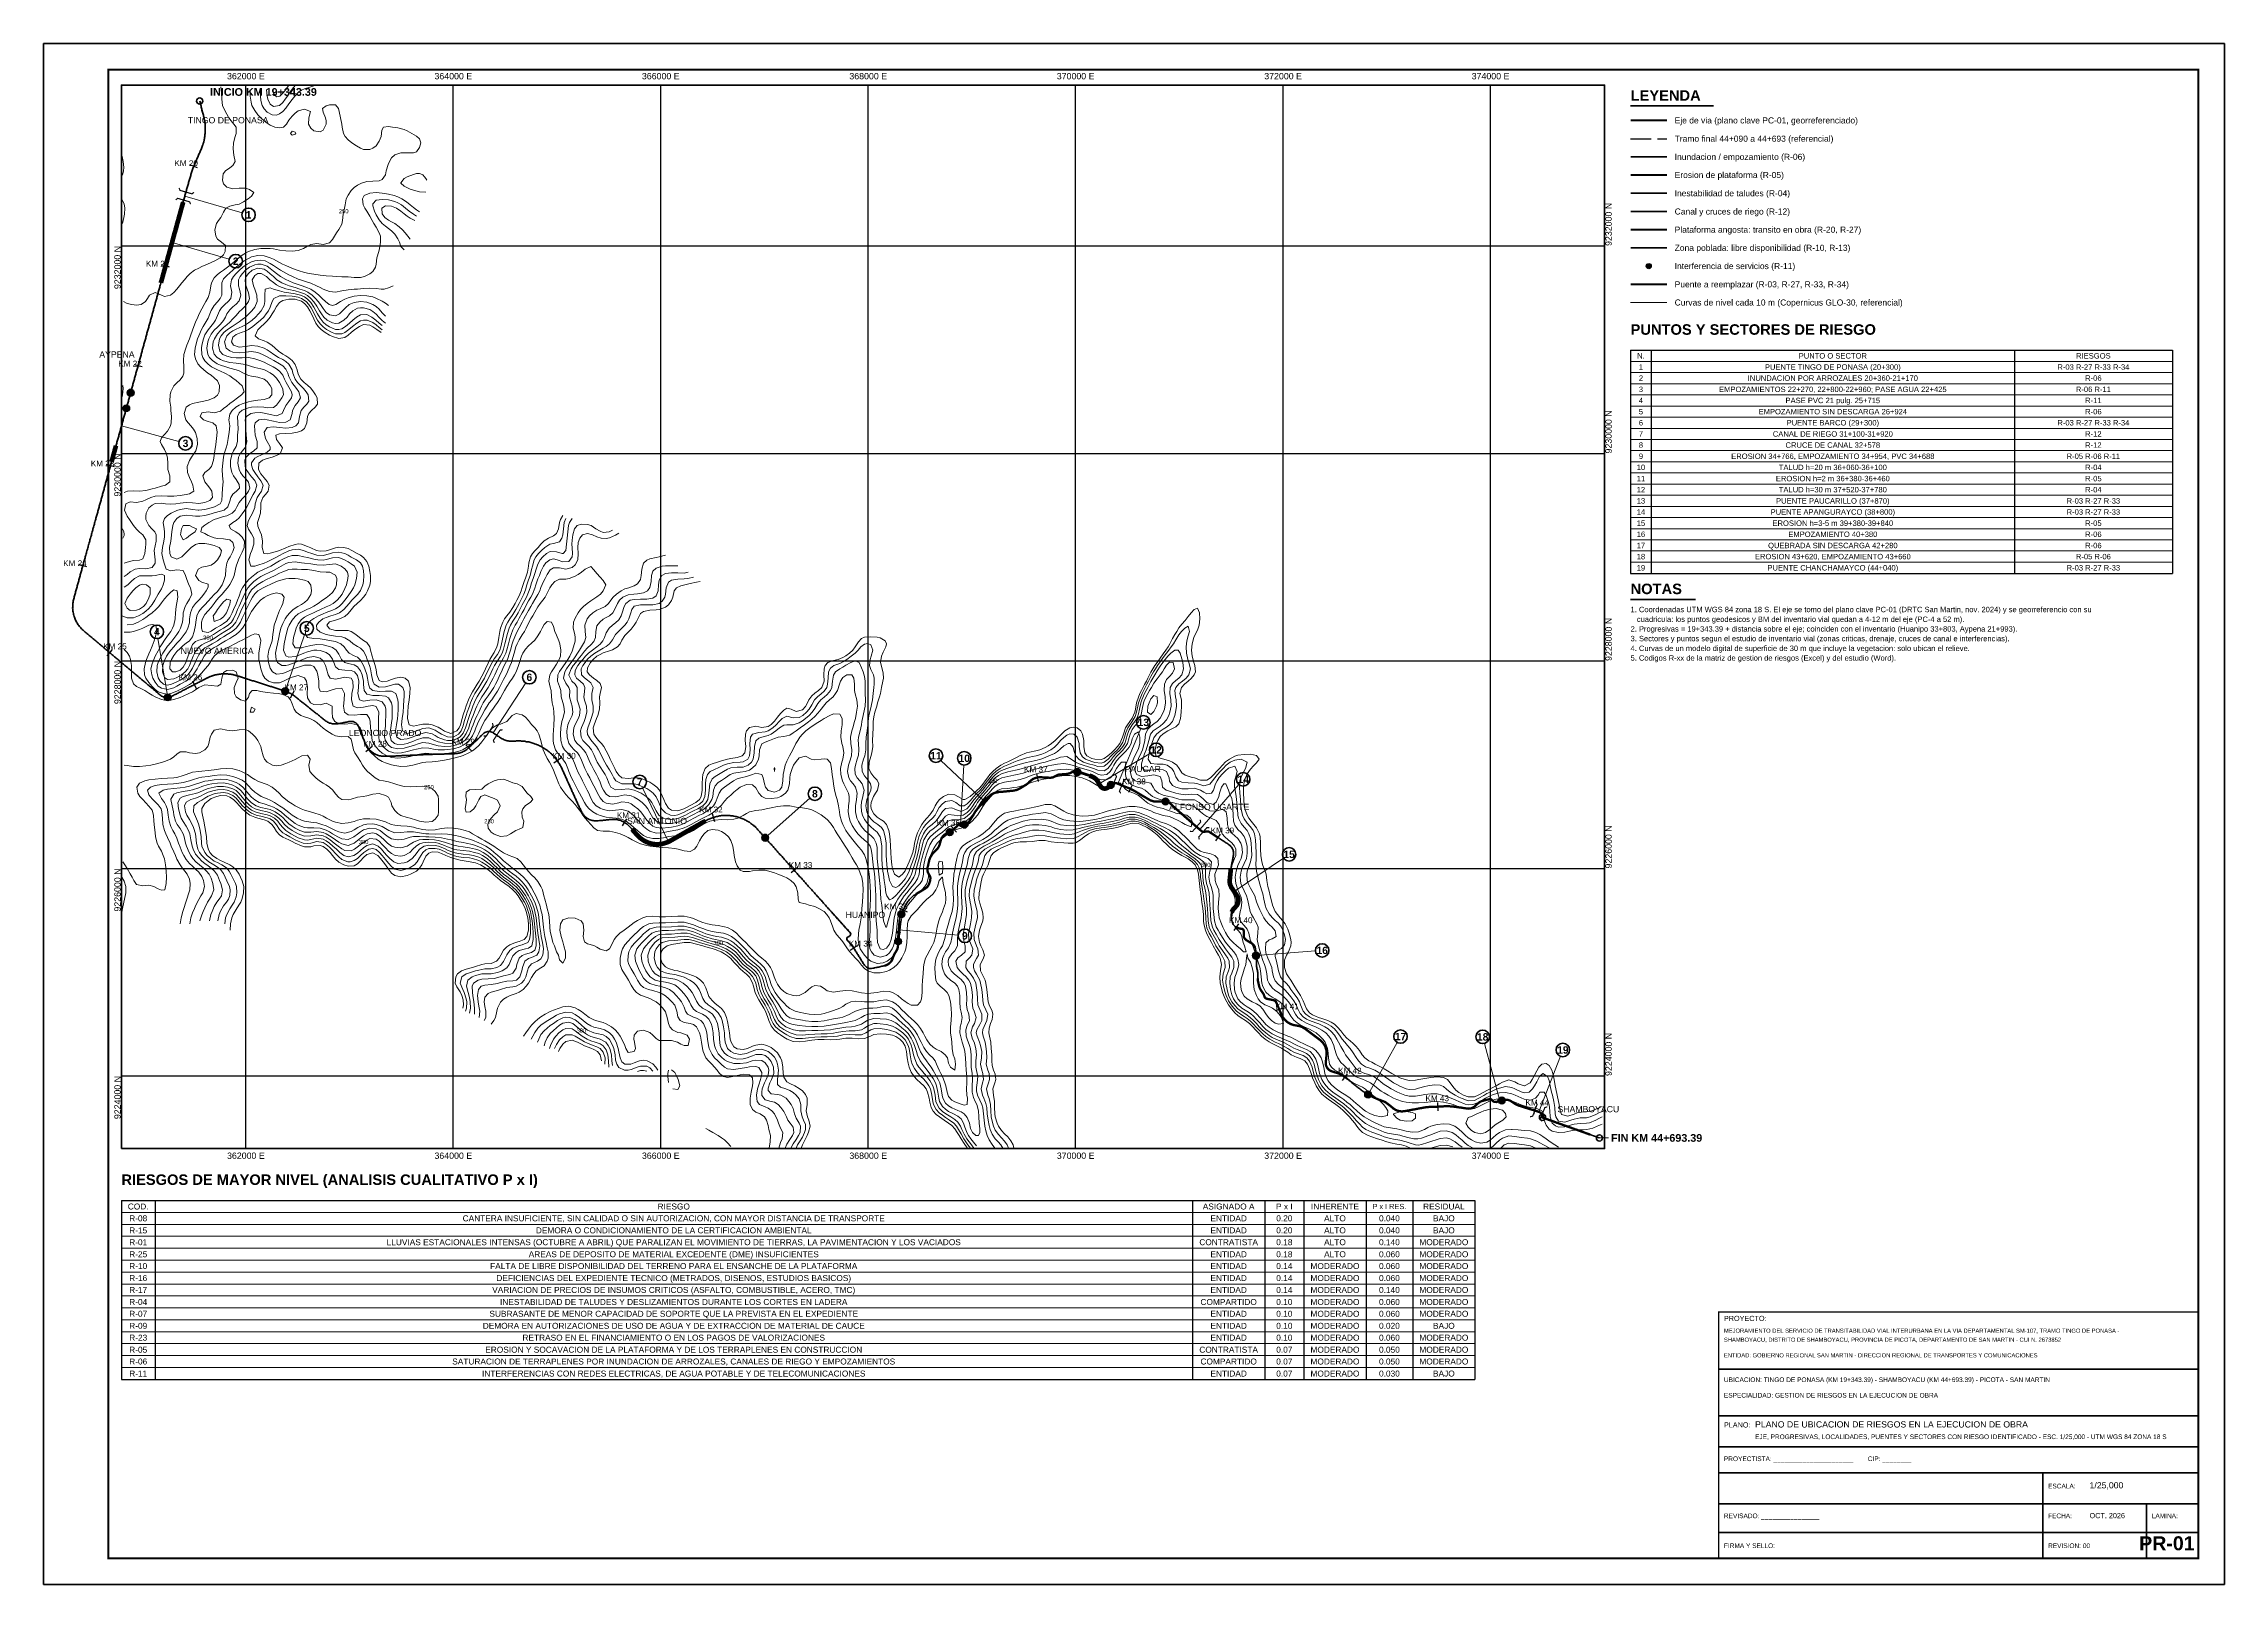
# Paper-space layout 'PR-01' of a CAD drawing. Header units: metres, sheet in millimetres. Extents: x 0 to 841, y 0 to 594.
# The model-space entities are those that its viewports show. They can reach past a viewport. Long polylines and large blocks are cut down to what shows.
import ezdxf
from ezdxf.enums import TextEntityAlignment as Align

# ---------------------------------------------------------------- set-up
doc = ezdxf.new("R2010")
doc.units = ezdxf.units.M
doc.header["$LTSCALE"] = 0.25
doc.linetypes.add('DASHED', pattern=[1.524, 1.27, -0.254])
for name, color, linetype in [('CUADRICULA', 9, 'CONTINUOUS'), ('EJE-REFERENCIAL', 5, 'DASHED'), ('LEYENDA', 7, 'CONTINUOUS'), ('LOCALIDADES', 7, 'CONTINUOUS'), ('PROGRESIVAS', 5, 'CONTINUOUS'), ('ROTULO-TEXTO', 7, 'CONTINUOUS'), ('TEXTOS', 7, 'CONTINUOUS'), ('TEXTOS-NOTAS', 7, 'CONTINUOUS')]:
    doc.layers.add(name, color=color, linetype=linetype)
for name, color, linetype, lineweight in [('CURVAS', 9, 'CONTINUOUS', 9), ('CURVAS-MAESTRAS', 8, 'CONTINUOUS', 18), ('EJE-VIA', 5, 'CONTINUOUS', 60), ('GRILLA', 9, 'CONTINUOUS', 13), ('LLAMADAS', 30, 'CONTINUOUS', 18), ('MARCO', 7, 'CONTINUOUS', 50), ('ROTULO', 7, 'CONTINUOUS', 35), ('TITULOS', 160, 'CONTINUOUS', 35)]:
    doc.layers.add(name, color=color, linetype=linetype, lineweight=lineweight)
for name, color, linetype, lineweight, true_color in [('R-EROSION', 6, 'CONTINUOUS', 100, 0xdc00dc), ('R-INUNDACION', 150, 'CONTINUOUS', 100, 0x286edc), ('R-PLATAFORMA', 8, 'CONTINUOUS', 100, 0x787878), ('R-PREDIOS', 30, 'CONTINUOUS', 100, 0xe68200), ('R-RIEGO', 140, 'CONTINUOUS', 100, 0x008c8c), ('R-TALUDES', 1, 'CONTINUOUS', 100, 0xe60000)]:
    doc.layers.add(name, color=color, linetype=linetype, lineweight=lineweight, true_color=true_color)
doc.layers.add('R-INTERFERENCIAS', color=3, linetype='CONTINUOUS', true_color=0x00c800)
doc.layers.add('R-PUENTES', color=1, linetype='CONTINUOUS', true_color=0xe60000)
doc.styles.get("Standard").update_dxf_attribs({"font": 'arial.ttf'})
doc.styles.add('TITULOS', font='arialbd.ttf')

msp = doc.modelspace()

# ---------------------------------------------------------------- hatches: boundary and pattern name
at = {"layer": 'R-INTERFERENCIAS'}
h = msp.add_hatch(color=3, dxfattribs=at)
edge = h.paths.add_edge_path()
edge.add_arc((375525, 9231806), 25, 0, 360)
h = msp.add_hatch(color=256, dxfattribs=at)
edge = h.paths.add_edge_path()
edge.add_arc((360847, 9230435), 32.5, 0, 360)
h = msp.add_hatch(color=256, dxfattribs=at)
edge = h.paths.add_edge_path()
edge.add_arc((361246, 9227649), 32.5, 0, 360)
h = msp.add_hatch(color=256, dxfattribs=at)
edge = h.paths.add_edge_path()
edge.add_arc((368288, 9225297), 32.5, 0, 360)
at = {"layer": 'R-INUNDACION'}
h = msp.add_hatch(color=256, dxfattribs=at)
edge = h.paths.add_edge_path()
edge.add_arc((360889, 9230585), 32.5, 0, 360)
h = msp.add_hatch(color=256, dxfattribs=at)
edge = h.paths.add_edge_path()
edge.add_arc((362379, 9227709), 32.5, 0, 360)
h = msp.add_hatch(color=256, dxfattribs=at)
edge = h.paths.add_edge_path()
edge.add_arc((368319, 9225559), 32.5, 0, 360)
h = msp.add_hatch(color=256, dxfattribs=at)
edge = h.paths.add_edge_path()
edge.add_arc((371739, 9225160), 32.5, 0, 360)
h = msp.add_hatch(color=256, dxfattribs=at)
edge = h.paths.add_edge_path()
edge.add_arc((372819, 9223822), 32.5, 0, 360)
h = msp.add_hatch(color=256, dxfattribs=at)
edge = h.paths.add_edge_path()
edge.add_arc((374109, 9223764), 32.5, 0, 360)
at = {"layer": 'R-RIEGO'}
h = msp.add_hatch(color=256, dxfattribs=at)
edge = h.paths.add_edge_path()
edge.add_arc((370016, 9226930), 32.5, 0, 360)
h = msp.add_hatch(color=256, dxfattribs=at)
edge = h.paths.add_edge_path()
edge.add_arc((370339, 9226805), 32.5, 0, 360)
h = msp.add_hatch(color=256, dxfattribs=at)
edge = h.paths.add_edge_path()
edge.add_arc((370867, 9226646), 32.5, 0, 360)
h = msp.add_hatch(color=256, dxfattribs=at)
edge = h.paths.add_edge_path()
edge.add_arc((368929, 9226423), 32.5, 0, 360)
h = msp.add_hatch(color=256, dxfattribs=at)
edge = h.paths.add_edge_path()
edge.add_arc((367006, 9226296), 32.5, 0, 360)
h = msp.add_hatch(color=256, dxfattribs=at)
edge = h.paths.add_edge_path()
edge.add_arc((368786, 9226350), 32.5, 0, 360)

# ---------------------------------------------------------------- linework, layer by layer
at = {"layer": 'CUADRICULA'}
for p, q in [((362000, 9223300), (362000, 9233550)), ((364000, 9223300), (364000, 9233550)), ((366000, 9223300), (366000, 9233550)), ((368000, 9223300), (368000, 9233550)), ((370000, 9223300), (370000, 9233550)), ((372000, 9223300), (372000, 9233550)), ((374000, 9223300), (374000, 9233550)), ((360800, 9232000), (375100, 9232000)), ((360800, 9230000), (375100, 9230000)), ((360800, 9228000), (375100, 9228000)), ((360800, 9226000), (375100, 9226000)), ((360800, 9224000), (375100, 9224000))]:
    msp.add_line(p, q, dxfattribs=at)
at = {"layer": 'CURVAS'}
msp.add_line((375350, 9231455), (375700, 9231455), dxfattribs=at)
for points in [[(362415, 9233549), (362385, 9233509), (362359, 9233475), (362327, 9233445), (362295, 9233438), (362265, 9233473), (362258, 9233505)], [(360820, 9231465), (360855, 9231446), (360902, 9231435), (360945, 9231429), (360990, 9231435), (361033, 9231465), (361051, 9231495), (361070, 9231525), (361125, 9231551), (361185, 9231526), (361215, 9231512), (361273, 9231525), (361305, 9231550), (361335, 9231582), (361361, 9231615), (361384, 9231645), (361408, 9231675), (361434, 9231705), (361464, 9231735), (361504, 9231765), (361545, 9231787), (361575, 9231801), (361631, 9231825), (361665, 9231841), (361701, 9231855), (361753, 9231885), (361784, 9231915), (361801, 9231945), (361804, 9232005), (361765, 9232035), (361728, 9232065), (361709, 9232095), (361700, 9232155), (361717, 9232215), (361735, 9232245), (361757, 9232275), (361785, 9232327), (361807, 9232365), (361845, 9232384), (361896, 9232395), (361935, 9232404), (361978, 9232425), (362023, 9232455), (362055, 9232480), (362077, 9232515), (362035, 9232545), (361995, 9232556), (361935, 9232557), (361875, 9232550), (361815, 9232566), (361785, 9232600), (361774, 9232635), (361782, 9232695), (361804, 9232725), (361845, 9232754), (361875, 9232774), (361896, 9232815), (361885, 9232875), (361877, 9232935), (361881, 9232995), (361896, 9233055), (361908, 9233085), (361907, 9233145), (361885, 9233175), (361859, 9233205), (361837, 9233235), (361815, 9233270), (361787, 9233325), (361776, 9233355), (361769, 9233415), (361764, 9233475), (361759, 9233535)], [(362655, 9233542), (362625, 9233533), (362565, 9233515), (362535, 9233501), (362500, 9233475), (362471, 9233445), (362445, 9233413), (362415, 9233369), (362385, 9233329), (362355, 9233296), (362325, 9233273), (362295, 9233262), (362253, 9233265), (362205, 9233289), (362175, 9233322), (362157, 9233355), (362145, 9233402), (362141, 9233445), (362138, 9233505)], [(362475, 9233546), (362445, 9233511), (362420, 9233475), (362400, 9233445), (362380, 9233415), (362355, 9233382), (362325, 9233355), (362265, 9233344), (362235, 9233365), (362211, 9233415), (362205, 9233446), (362199, 9233505)], [(360805, 9232875), (360811, 9232845), (360817, 9232815), (360821, 9232785), (360822, 9232755), (360820, 9232725), (360813, 9232695), (360801, 9232665)], [(360825, 9228943), (360855, 9228952), (360915, 9228967), (360975, 9228973), (361005, 9228984), (361027, 9229035), (361031, 9229095), (361035, 9229125), (361035, 9229166), (361008, 9229215), (360975, 9229242), (360945, 9229271), (360918, 9229305), (360898, 9229335), (360877, 9229365), (360855, 9229396), (360831, 9229455), (360844, 9229515), (360885, 9229535), (360945, 9229528), (361005, 9229539), (361035, 9229553), (361083, 9229575), (361125, 9229587), (361185, 9229593), (361245, 9229589), (361305, 9229587), (361365, 9229594), (361425, 9229604), (361455, 9229612), (361499, 9229635), (361490, 9229695), (361475, 9229725), (361455, 9229769), (361437, 9229815), (361435, 9229875), (361455, 9229931), (361477, 9229965), (361499, 9229995), (361518, 9230025), (361534, 9230085), (361531, 9230145), (361515, 9230201), (361494, 9230235), (361469, 9230265), (361443, 9230295), (361422, 9230325), (361404, 9230385), (361424, 9230445), (361455, 9230468), (361485, 9230480), (361545, 9230495), (361596, 9230505), (361635, 9230515), (361694, 9230535), (361725, 9230563), (361741, 9230595), (361746, 9230655), (361725, 9230699), (361695, 9230730), (361665, 9230753), (361634, 9230775), (361594, 9230805), (361562, 9230835), (361538, 9230865), (361515, 9230913), (361506, 9230955), (361510, 9231015), (361517, 9231045), (361535, 9231105), (361545, 9231135), (361572, 9231195), (361589, 9231225), (361609, 9231255), (361635, 9231303), (361651, 9231345), (361665, 9231378), (361695, 9231426), (361725, 9231461), (361753, 9231495), (361768, 9231525), (361769, 9231585), (361767, 9231645), (361785, 9231682), (361815, 9231715), (361845, 9231742), (361875, 9231767), (361907, 9231795), (361943, 9231825), (361983, 9231855), (362025, 9231880), (362055, 9231894), (362115, 9231908), (362175, 9231906), (362235, 9231886), (362265, 9231872), (362295, 9231855), (362352, 9231825), (362385, 9231811), (362421, 9231795), (362475, 9231774), (362505, 9231763), (362565, 9231745), (362609, 9231735), (362655, 9231727), (362715, 9231719), (362775, 9231713), (362835, 9231708), (362871, 9231705), (362925, 9231703), (362985, 9231702), (363045, 9231697), (363105, 9231697), (363143, 9231705), (363195, 9231730), (363225, 9231754), (363251, 9231795), (363255, 9231825), (363264, 9231885), (363281, 9231945), (363289, 9231975), (363299, 9232035), (363297, 9232095), (363285, 9232128), (363255, 9232180), (363234, 9232215), (363217, 9232245), (363195, 9232286), (363167, 9232335), (363148, 9232365), (363132, 9232395), (363123, 9232455), (363142, 9232485), (363195, 9232510), (363255, 9232514), (363315, 9232510), (363375, 9232500), (363430, 9232485), (363465, 9232473), (363503, 9232455), (363549, 9232425), (363585, 9232395), (363615, 9232371), (363645, 9232349), (363675, 9232329)], [(360802, 9232455), (360825, 9232407), (360834, 9232365), (360831, 9232305), (360824, 9232275), (360809, 9232215)], [(363525, 9231961), (363495, 9231996), (363481, 9232035), (363465, 9232070), (363435, 9232114), (363405, 9232145), (363375, 9232169), (363345, 9232191), (363315, 9232216), (363285, 9232251), (363255, 9232301), (363240, 9232335), (363225, 9232387), (363225, 9232407), (363255, 9232442), (363315, 9232449), (363375, 9232443), (363435, 9232428), (363465, 9232415), (363499, 9232395), (363538, 9232365), (363575, 9232335), (363615, 9232306), (363645, 9232288)], [(363585, 9232065), (363561, 9232095), (363536, 9232125), (363509, 9232155), (363477, 9232185), (363435, 9232215), (363405, 9232232), (363375, 9232248), (363339, 9232275), (363315, 9232310), (363310, 9232365), (363345, 9232388), (363405, 9232385), (363453, 9232365), (363495, 9232335), (363525, 9232310), (363555, 9232287), (363585, 9232269), (363630, 9232245)], [(360825, 9228813), (360855, 9228832), (360885, 9228858), (360933, 9228885), (360975, 9228891), (361035, 9228888), (361095, 9228902), (361125, 9228944), (361126, 9228975), (361121, 9229005), (361117, 9229065), (361125, 9229111), (361136, 9229155), (361136, 9229215), (361121, 9229245), (361094, 9229275), (361065, 9229306), (361036, 9229365), (361034, 9229395), (361038, 9229425), (361065, 9229477), (361095, 9229503), (361125, 9229517), (361185, 9229520), (361224, 9229515), (361275, 9229510), (361324, 9229515), (361365, 9229522), (361425, 9229528), (361485, 9229523), (361545, 9229519), (361605, 9229528), (361651, 9229545), (361679, 9229575), (361673, 9229635), (361654, 9229665), (361629, 9229695), (361604, 9229725), (361586, 9229785), (361605, 9229816), (361642, 9229845), (361667, 9229875), (361687, 9229935), (361695, 9229981), (361701, 9230025), (361709, 9230085), (361716, 9230145), (361724, 9230205), (361715, 9230265), (361681, 9230295), (361635, 9230309), (361593, 9230325), (361560, 9230355), (361575, 9230390), (361635, 9230400), (361695, 9230390), (361755, 9230409), (361785, 9230432), (361815, 9230457), (361845, 9230481), (361877, 9230505), (361918, 9230535), (361957, 9230565), (361984, 9230595), (361965, 9230653), (361935, 9230678), (361905, 9230702), (361875, 9230726), (361845, 9230747), (361796, 9230775), (361755, 9230793), (361725, 9230806), (361670, 9230835), (361635, 9230860), (361605, 9230892), (361584, 9230925), (361574, 9230955), (361571, 9231015), (361575, 9231045), (361591, 9231105), (361605, 9231142), (361635, 9231193), (361662, 9231225), (361687, 9231255), (361707, 9231285), (361725, 9231331), (361745, 9231375), (361766, 9231405), (361796, 9231435), (361828, 9231465), (361854, 9231495), (361866, 9231555), (361853, 9231615), (361862, 9231675), (361881, 9231705), (361907, 9231735), (361937, 9231765), (361971, 9231795), (362013, 9231825), (362055, 9231848), (362085, 9231858), (362145, 9231864), (362187, 9231855), (362235, 9231832), (362265, 9231812), (362295, 9231791), (362335, 9231765), (362385, 9231737), (362415, 9231722), (362451, 9231705), (362505, 9231681), (362535, 9231670), (362595, 9231650), (362625, 9231640), (362681, 9231615), (362715, 9231599), (362745, 9231584), (362805, 9231561), (362865, 9231556), (362925, 9231566), (362985, 9231577), (363045, 9231583), (363075, 9231585), (363135, 9231589), (363195, 9231593), (363255, 9231591), (363304, 9231585), (363333, 9231585), (363375, 9231595), (363421, 9231615)], [(367045, 9223305), (367056, 9223365), (367057, 9223425), (367043, 9223485), (367035, 9223524), (367019, 9223575), (367000, 9223605), (366957, 9223635), (366915, 9223652), (366885, 9223676), (366862, 9223725), (366861, 9223785), (366872, 9223845), (366885, 9223905), (366888, 9223935), (366885, 9223982), (366855, 9224011), (366795, 9224017), (366735, 9224005), (366696, 9223995), (366645, 9223986), (366606, 9223995), (366567, 9224025), (366543, 9224055), (366519, 9224085), (366491, 9224115), (366461, 9224145), (366435, 9224176), (366408, 9224235), (366401, 9224265), (366392, 9224325), (366382, 9224385), (366375, 9224415), (366345, 9224473), (366315, 9224495), (366285, 9224506), (366225, 9224517), (366186, 9224535), (366165, 9224570), (366155, 9224625), (366135, 9224681), (366108, 9224715), (366078, 9224745), (366045, 9224774), (366015, 9224793), (365985, 9224806), (365925, 9224823), (365881, 9224835), (365835, 9224854), (365805, 9224878), (365775, 9224924), (365759, 9224955), (365743, 9224985), (365715, 9225032), (365692, 9225075), (365684, 9225105), (365685, 9225162), (365693, 9225195), (365715, 9225240), (365745, 9225278), (365775, 9225309), (365805, 9225339), (365835, 9225369), (365865, 9225397), (365895, 9225417), (365955, 9225434), (365985, 9225436), (366045, 9225435), (366105, 9225437), (366165, 9225443), (366225, 9225443), (366264, 9225435), (366315, 9225420), (366350, 9225405), (366405, 9225382), (366435, 9225370), (366495, 9225353), (366537, 9225345), (366585, 9225338), (366645, 9225320), (366675, 9225304), (366705, 9225282), (366736, 9225255), (366768, 9225225), (366795, 9225195), (366825, 9225159), (366855, 9225127), (366885, 9225102), (366920, 9225075), (366953, 9225045), (366977, 9225015), (367005, 9224958), (367016, 9224925), (367033, 9224865), (367045, 9224835), (367065, 9224795), (367095, 9224747), (367118, 9224715), (367138, 9224685), (367157, 9224655), (367185, 9224611), (367215, 9224579), (367245, 9224562), (367305, 9224548), (367365, 9224538), (367395, 9224533), (367455, 9224526), (367515, 9224525), (367575, 9224530), (367605, 9224537), (367665, 9224551), (367725, 9224561), (367755, 9224568), (367815, 9224592), (367845, 9224609), (367879, 9224625), (367935, 9224643), (367995, 9224652), (368045, 9224655), (368085, 9224658), (368145, 9224670), (368205, 9224668), (368235, 9224654), (368270, 9224625), (368299, 9224595), (368327, 9224565), (368357, 9224535), (368389, 9224505), (368418, 9224475), (368445, 9224441), (368475, 9224395), (368496, 9224355), (368510, 9224325), (368535, 9224275), (368563, 9224235), (368592, 9224205), (368622, 9224175), (368644, 9224145), (368659, 9224115), (368685, 9224055), (368701, 9224025), (368715, 9223995), (368739, 9223935), (368747, 9223905), (368761, 9223845), (368775, 9223803), (368805, 9223768), (368835, 9223750), (368895, 9223727), (368925, 9223720), (368955, 9223725), (368956, 9223785), (368952, 9223815), (368948, 9223875), (368950, 9223935), (368950, 9223995), (368946, 9224055), (368942, 9224115), (368938, 9224175), (368930, 9224235), (368924, 9224265), (368907, 9224325), (368895, 9224365), (368883, 9224415), (368887, 9224475), (368896, 9224505), (368905, 9224565), (368895, 9224615), (368887, 9224655), (368884, 9224715), (368884, 9224775), (368874, 9224835), (368861, 9224865), (368835, 9224895), (368794, 9224925), (368758, 9224955), (368735, 9224985), (368715, 9225038), (368709, 9225075), (368715, 9225131), (368728, 9225165), (368746, 9225195), (368775, 9225235), (368798, 9225285), (368805, 9225330), (368812, 9225375), (368825, 9225435), (368835, 9225475), (368847, 9225525), (368859, 9225585), (368864, 9225645), (368863, 9225705), (368860, 9225765), (368862, 9225825), (368865, 9225855), (368875, 9225915), (368888, 9225975), (368896, 9226005), (368909, 9226065), (368920, 9226125), (368930, 9226155), (368955, 9226190), (368985, 9226215), (369039, 9226245), (369075, 9226264), (369105, 9226280), (369146, 9226305), (369186, 9226335), (369219, 9226365), (369252, 9226395), (369285, 9226424), (369315, 9226447), (369345, 9226465), (369405, 9226485), (369435, 9226492), (369495, 9226507), (369539, 9226515), (369585, 9226522), (369645, 9226531), (369705, 9226538), (369765, 9226527), (369795, 9226512), (369844, 9226485), (369885, 9226470), (369945, 9226459), (369983, 9226455), (370035, 9226453), (370073, 9226455), (370125, 9226462), (370185, 9226473), (370245, 9226484), (370275, 9226493), (370335, 9226508), (370369, 9226515), (370425, 9226530), (370485, 9226544), (370515, 9226549), (370575, 9226547), (370605, 9226541), (370665, 9226518), (370695, 9226505), (370734, 9226485), (370785, 9226463), (370815, 9226451), (370875, 9226429), (370905, 9226417), (370946, 9226395), (370990, 9226365), (371025, 9226335), (371055, 9226306), (371085, 9226276), (371114, 9226245), (371141, 9226215), (371173, 9226185), (371205, 9226167), (371238, 9226155), (371295, 9226145), (371341, 9226125), (371371, 9226095), (371378, 9226035), (371355, 9225978), (371343, 9225945), (371344, 9225885), (371355, 9225852), (371379, 9225795), (371385, 9225735), (371377, 9225675), (371374, 9225615), (371380, 9225555), (371385, 9225524), (371406, 9225465), (371420, 9225435), (371445, 9225384), (371468, 9225345), (371491, 9225315), (371520, 9225285), (371554, 9225255), (371588, 9225225), (371617, 9225195), (371644, 9225195), (371627, 9225255), (371616, 9225285), (371602, 9225345), (371589, 9225375), (371565, 9225406), (371535, 9225438), (371506, 9225495), (371505, 9225525), (371510, 9225555), (371530, 9225615), (371539, 9225645), (371539, 9225705), (371528, 9225735), (371505, 9225787), (371489, 9225825), (371481, 9225885), (371486, 9225945), (371500, 9226005), (371509, 9226035), (371533, 9226095), (371543, 9226125), (371545, 9226185), (371532, 9226215), (371505, 9226247), (371471, 9226275), (371437, 9226305), (371414, 9226335), (371391, 9226395), (371383, 9226425), (371355, 9226463), (371307, 9226485), (371265, 9226502), (371235, 9226521), (371205, 9226546), (371174, 9226575), (371123, 9226605), (371085, 9226610), (371025, 9226613), (370965, 9226625), (370933, 9226635), (370875, 9226650), (370815, 9226665), (370785, 9226674), (370740, 9226695), (370702, 9226725), (370670, 9226755), (370635, 9226774), (370597, 9226785), (370545, 9226802), (370515, 9226826), (370487, 9226875), (370479, 9226905), (370477, 9226965), (370485, 9227024), (370485, 9227025), (370441, 9227025), (370416, 9226995), (370395, 9226962), (370365, 9226908), (370335, 9226875), (370305, 9226856), (370245, 9226853), (370196, 9226875), (370155, 9226896), (370125, 9226910), (370065, 9226928), (370035, 9226935), (369975, 9226948), (369915, 9226958), (369855, 9226955), (369795, 9226946), (369735, 9226936), (369705, 9226931), (369645, 9226918), (369600, 9226905), (369555, 9226889), (369516, 9226875), (369465, 9226859), (369405, 9226845), (369375, 9226840), (369315, 9226832), (369260, 9226815), (369225, 9226792), (369195, 9226764), (369165, 9226730), (369135, 9226697), (369108, 9226665), (369086, 9226635), (369067, 9226605), (369045, 9226570), (369015, 9226526), (368985, 9226491), (368955, 9226465), (368925, 9226447), (368865, 9226431), (368829, 9226425), (368775, 9226402), (368745, 9226377), (368715, 9226351), (368685, 9226328), (368655, 9226305), (368624, 9226275), (368595, 9226229), (368578, 9226185), (368565, 9226149), (368550, 9226095), (368536, 9226035), (368533, 9226005), (368532, 9225945), (368519, 9225885), (368501, 9225855), (368473, 9225825), (368444, 9225795), (368415, 9225763), (368385, 9225726), (368355, 9225685), (368330, 9225645), (368314, 9225615), (368295, 9225566), (368286, 9225525), (368279, 9225465), (368272, 9225405), (368265, 9225350), (368259, 9225315), (368244, 9225255), (368230, 9225225), (368205, 9225188), (368175, 9225162), (368115, 9225144), (368058, 9225165), (368031, 9225195), (368016, 9225225), (368009, 9225285), (368016, 9225345), (368019, 9225405), (368018, 9225465), (368015, 9225525), (368015, 9225585), (368018, 9225645), (368021, 9225705), (368021, 9225765), (368019, 9225825), (368015, 9225885), (368009, 9225945), (367999, 9226005), (367992, 9226035), (367977, 9226095), (367965, 9226131), (367935, 9226177), (367905, 9226210), (367876, 9226245), (367852, 9226275), (367829, 9226305), (367806, 9226335), (367785, 9226366), (367755, 9226425), (367744, 9226455), (367728, 9226515), (367722, 9226545), (367713, 9226605), (367700, 9226665), (367691, 9226695), (367674, 9226755), (367666, 9226815), (367662, 9226845), (367654, 9226905), (367646, 9226965), (367635, 9227017), (367605, 9227052), (367575, 9227056), (367545, 9227052), (367485, 9227047), (367451, 9227055), (367395, 9227081), (367335, 9227065), (367305, 9227032), (367281, 9226995), (367266, 9226965), (367248, 9226905), (367244, 9226875), (367241, 9226815), (367225, 9226755), (367203, 9226725), (367159, 9226695), (367125, 9226682), (367065, 9226673), (367005, 9226679), (366975, 9226695), (366945, 9226727), (366915, 9226778), (366885, 9226805), (366825, 9226808), (366766, 9226785), (366735, 9226761), (366705, 9226734), (366675, 9226708), (366645, 9226681), (366615, 9226648), (366585, 9226611), (366555, 9226580), (366525, 9226554), (366495, 9226533), (366463, 9226515), (366406, 9226485), (366375, 9226468), (366345, 9226453), (366294, 9226425), (366255, 9226404), (366225, 9226391), (366165, 9226373), (366125, 9226365), (366075, 9226355), (366015, 9226344), (365955, 9226341), (365895, 9226358), (365865, 9226378), (365835, 9226406), (365805, 9226436), (365775, 9226470), (365745, 9226504), (365715, 9226531), (365685, 9226551), (365625, 9226569), (365565, 9226561), (365505, 9226556), (365445, 9226569), (365415, 9226582), (365377, 9226605), (365348, 9226635), (365325, 9226678), (365306, 9226725), (365292, 9226755), (365265, 9226807), (365246, 9226845), (365231, 9226875), (365205, 9226925), (365187, 9226965), (365175, 9226999), (365152, 9227055), (365130, 9227085), (365101, 9227115), (365073, 9227145), (365054, 9227175), (365037, 9227235), (365034, 9227295), (365038, 9227355), (365047, 9227415), (365055, 9227445), (365073, 9227505), (365067, 9227565), (365055, 9227600), (365041, 9227655), (365038, 9227715), (365025, 9227755), (365004, 9227805), (365007, 9227865), (365025, 9227899), (365055, 9227944), (365085, 9227984), (365105, 9228015), (365123, 9228045), (365145, 9228094), (365160, 9228135), (365175, 9228190), (365176, 9228225), (365170, 9228255), (365154, 9228315), (365159, 9228375), (365175, 9228413), (365204, 9228465), (365226, 9228495), (365254, 9228525), (365289, 9228555), (365325, 9228580), (365355, 9228599), (365385, 9228618), (365418, 9228645), (365445, 9228677), (365471, 9228735), (365445, 9228775), (365415, 9228807), (365385, 9228842), (365355, 9228879), (365325, 9228909), (365270, 9228885), (365235, 9228856), (365205, 9228834), (365175, 9228816), (365118, 9228795), (365085, 9228789), (365025, 9228788), (364978, 9228765), (364951, 9228735), (364931, 9228705), (364905, 9228652), (364885, 9228615), (364862, 9228585), (364838, 9228555), (364815, 9228522), (364785, 9228469), (364765, 9228435), (364747, 9228405), (364725, 9228365), (364702, 9228315), (364687, 9228285), (364665, 9228251), (364635, 9228204), (364616, 9228165), (364603, 9228135), (364587, 9228075), (364575, 9228034), (364560, 9227985), (364545, 9227949), (364522, 9227895), (364508, 9227865), (364485, 9227821), (364461, 9227775), (364445, 9227745), (364425, 9227709), (364395, 9227660), (364370, 9227625), (364347, 9227595), (364327, 9227565), (364305, 9227530), (364275, 9227475), (364260, 9227445), (364243, 9227415), (364218, 9227355), (364207, 9227325), (364185, 9227279), (364155, 9227236), (364125, 9227208), (364095, 9227187), (364065, 9227172), (364005, 9227154), (363945, 9227146), (363915, 9227144), (363855, 9227144), (363825, 9227147), (363765, 9227160), (363705, 9227164), (363645, 9227150), (363615, 9227142), (363555, 9227126), (363502, 9227115), (363465, 9227111), (363425, 9227115), (363375, 9227132), (363345, 9227152), (363315, 9227182), (363286, 9227235), (363281, 9227265), (363280, 9227325), (363279, 9227385), (363280, 9227445), (363281, 9227505), (363255, 9227560), (363225, 9227570), (363179, 9227565), (363135, 9227554), (363075, 9227548), (363036, 9227565), (363017, 9227625), (363023, 9227685), (363033, 9227745), (363032, 9227805), (363015, 9227835), (362955, 9227845), (362912, 9227835), (362865, 9227823), (362813, 9227835), (362793, 9227865), (362776, 9227925), (362769, 9227955), (362745, 9228001), (362715, 9228027), (362655, 9228044), (362595, 9228034), (362548, 9228015), (362505, 9227997), (362475, 9227984), (362415, 9227963), (362385, 9227955), (362346, 9227955), (362306, 9227985), (362293, 9228015), (362286, 9228075), (362295, 9228124), (362306, 9228165), (362319, 9228225), (362325, 9228262), (362336, 9228315), (362355, 9228362), (362378, 9228405), (362398, 9228435), (362423, 9228465), (362456, 9228495), (362502, 9228525), (362535, 9228545), (362565, 9228564), (362595, 9228590), (362625, 9228639), (362634, 9228675), (362625, 9228730), (362599, 9228765), (362565, 9228779), (362505, 9228791), (362474, 9228795), (362415, 9228795), (362385, 9228791), (362325, 9228776), (362294, 9228765), (362235, 9228738), (362205, 9228723), (362166, 9228705), (362115, 9228675), (362085, 9228646), (362065, 9228615), (362048, 9228585), (362025, 9228541), (362003, 9228495), (361989, 9228465), (361965, 9228411), (361948, 9228375), (361930, 9228345), (361905, 9228315), (361869, 9228285), (361820, 9228255), (361785, 9228234), (361755, 9228215), (361725, 9228195), (361675, 9228165), (361635, 9228144), (361605, 9228126), (361575, 9228101), (361545, 9228058), (361524, 9228015), (361511, 9227985), (361485, 9227930), (361464, 9227895), (361439, 9227865), (361400, 9227835), (361365, 9227815), (361335, 9227799), (361283, 9227775), (361245, 9227767), (361207, 9227775), (361173, 9227805), (361155, 9227839), (361140, 9227895), (361144, 9227955), (361155, 9227986), (361183, 9228045), (361200, 9228075), (361218, 9228105), (361245, 9228143), (361275, 9228179), (361305, 9228215), (361335, 9228254), (361355, 9228285), (361370, 9228315), (361388, 9228375), (361394, 9228435), (361397, 9228465), (361415, 9228525), (361430, 9228555), (361455, 9228595), (361480, 9228645), (361466, 9228705), (361449, 9228735), (361426, 9228795), (361417, 9228825), (361395, 9228873), (361335, 9228879), (361275, 9228868), (361233, 9228885), (361215, 9228934), (361204, 9228975), (361191, 9229035), (361195, 9229095), (361209, 9229155), (361215, 9229196), (361216, 9229245), (361212, 9229275), (361202, 9229335), (361215, 9229374), (361245, 9229402), (361281, 9229425), (361335, 9229451), (361365, 9229461), (361425, 9229468), (361485, 9229460), (361539, 9229455), (361548, 9229455), (361605, 9229461), (361665, 9229475), (361699, 9229485), (361752, 9229515), (361768, 9229545), (361773, 9229605), (361774, 9229665), (361780, 9229725), (361776, 9229785), (361773, 9229845), (361777, 9229905), (361784, 9229965), (361790, 9229995), (361810, 9230055), (361820, 9230085), (361829, 9230145), (361838, 9230205), (361844, 9230265), (361836, 9230325), (361845, 9230378), (361869, 9230415), (361904, 9230445), (361935, 9230464), (361965, 9230479), (362025, 9230499), (362055, 9230505), (362115, 9230515), (362175, 9230519), (362226, 9230535), (362251, 9230565), (362251, 9230625), (362235, 9230656), (362205, 9230692), (362175, 9230716), (362115, 9230736), (362055, 9230745), (362025, 9230752), (361976, 9230775), (361935, 9230795), (361905, 9230807), (361845, 9230823), (361806, 9230835), (361755, 9230851), (361723, 9230865), (361677, 9230895), (361650, 9230925), (361634, 9230955), (361625, 9231015), (361634, 9231075), (361644, 9231105), (361665, 9231150), (361695, 9231188), (361725, 9231217), (361755, 9231247), (361785, 9231283), (361803, 9231315), (361818, 9231345), (361845, 9231384), (361875, 9231413), (361905, 9231439), (361935, 9231470), (361953, 9231525), (361938, 9231585), (361929, 9231615), (361930, 9231675), (361944, 9231705), (361966, 9231735), (361996, 9231765), (362036, 9231795), (362085, 9231819), (362115, 9231825), (362148, 9231825), (362205, 9231804), (362235, 9231783), (362265, 9231758), (362295, 9231734), (362335, 9231705), (362385, 9231676), (362415, 9231663), (362456, 9231645), (362505, 9231628), (362542, 9231615), (362595, 9231597), (362625, 9231582), (362667, 9231555), (362704, 9231525), (362737, 9231495), (362768, 9231465), (362804, 9231435), (362835, 9231427), (362866, 9231435), (362913, 9231465), (362955, 9231488), (362985, 9231500), (363045, 9231516), (363105, 9231521), (363165, 9231519), (363225, 9231508), (363260, 9231495), (363315, 9231467), (363345, 9231448), (363375, 9231426)], [(365595, 9229233), (365565, 9229214), (365505, 9229187), (365475, 9229181), (365426, 9229185), (365385, 9229197), (365342, 9229215), (365295, 9229227), (365245, 9229215), (365220, 9229185), (365205, 9229142), (365201, 9229095), (365204, 9229035), (365199, 9228975), (365175, 9228927), (365145, 9228900), (365085, 9228885), (365025, 9228898), (364965, 9228899), (364935, 9228877), (364905, 9228833), (364884, 9228795), (364869, 9228765), (364845, 9228707), (364833, 9228675), (364815, 9228641), (364785, 9228593), (364762, 9228555), (364746, 9228525), (364725, 9228486), (364696, 9228435), (364679, 9228405), (364663, 9228375), (364635, 9228320), (364617, 9228285), (364602, 9228255), (364577, 9228195), (364567, 9228165), (364550, 9228105), (364542, 9228075), (364521, 9228015), (364506, 9227985), (364485, 9227944), (364463, 9227895), (364450, 9227865), (364425, 9227812), (364406, 9227775), (364389, 9227745), (364365, 9227705), (364335, 9227663), (364307, 9227625), (364288, 9227595), (364272, 9227565), (364245, 9227508), (364230, 9227475), (364215, 9227444), (364190, 9227385), (364180, 9227355), (364156, 9227295), (364138, 9227265), (364110, 9227235), (364066, 9227205), (364035, 9227192), (363975, 9227179), (363915, 9227176), (363855, 9227181), (363795, 9227198), (363765, 9227208), (363705, 9227213), (363672, 9227205), (363615, 9227186), (363580, 9227175), (363525, 9227160), (363465, 9227153), (363405, 9227167), (363375, 9227189), (363345, 9227234), (363338, 9227265), (363340, 9227325), (363345, 9227373), (363347, 9227415), (363348, 9227475), (363348, 9227535), (363344, 9227565), (363315, 9227607), (363255, 9227625), (363195, 9227621), (363135, 9227613), (363096, 9227625), (363080, 9227685), (363087, 9227745), (363089, 9227805), (363075, 9227860), (363046, 9227895), (363015, 9227908), (362955, 9227912), (362895, 9227917), (362865, 9227942), (362847, 9227985), (362835, 9228017), (362805, 9228060), (362775, 9228081), (362715, 9228102), (362685, 9228105), (362655, 9228103), (362595, 9228088), (362560, 9228075), (362505, 9228052), (362475, 9228042), (362415, 9228037), (362385, 9228051), (362364, 9228105), (362370, 9228165), (362381, 9228225), (362388, 9228255), (362406, 9228315), (362418, 9228345), (362445, 9228392), (362475, 9228429), (362505, 9228453), (362535, 9228471), (362588, 9228495), (362625, 9228512), (362655, 9228529), (362696, 9228555), (362739, 9228585), (362775, 9228610), (362805, 9228633), (362835, 9228660), (362865, 9228704), (362875, 9228735), (362878, 9228795), (362865, 9228827), (362810, 9228855), (362775, 9228857), (362715, 9228860), (362655, 9228872), (362595, 9228880), (362535, 9228882), (362494, 9228885), (362445, 9228886), (362415, 9228882), (362355, 9228860), (362325, 9228845), (362284, 9228825), (362235, 9228801), (362205, 9228787), (362162, 9228765), (362115, 9228738), (362085, 9228715), (362055, 9228684), (362030, 9228645), (362015, 9228615), (361995, 9228572), (361973, 9228525), (361959, 9228495), (361935, 9228440), (361920, 9228405), (361904, 9228375), (361875, 9228338), (361845, 9228313), (361798, 9228285), (361755, 9228259), (361725, 9228238), (361695, 9228217), (361656, 9228195), (361605, 9228172), (361575, 9228156), (361545, 9228132), (361515, 9228092), (361492, 9228045), (361480, 9228015), (361456, 9227955), (361439, 9227925), (361416, 9227895), (361379, 9227865), (361335, 9227841), (361305, 9227829), (361245, 9227821), (361215, 9227841), (361195, 9227895), (361199, 9227955), (361215, 9228003), (361236, 9228045), (361255, 9228075), (361278, 9228105), (361305, 9228137), (361335, 9228171), (361365, 9228205), (361395, 9228241), (361425, 9228282), (361442, 9228315), (361455, 9228368), (361458, 9228405), (361465, 9228465), (361485, 9228514), (361515, 9228554), (361545, 9228585), (361571, 9228615), (361595, 9228645), (361616, 9228675), (361635, 9228710), (361635, 9228740), (361575, 9228758), (361545, 9228774), (361515, 9228825), (361541, 9228885), (361575, 9228903), (361626, 9228915), (361665, 9228924), (361696, 9228945), (361725, 9228976), (361755, 9229024), (361764, 9229065), (361742, 9229095), (361695, 9229112), (361642, 9229125), (361605, 9229131), (361545, 9229131), (361515, 9229121), (361474, 9229095), (361443, 9229065), (361415, 9229035), (361383, 9229005), (361335, 9228981), (361281, 9229005), (361268, 9229035), (361265, 9229095), (361275, 9229154), (361280, 9229185), (361286, 9229245), (361295, 9229305), (361306, 9229335), (361335, 9229372), (361368, 9229395), (361425, 9229406), (361485, 9229398), (361515, 9229394), (361557, 9229395), (361605, 9229402), (361665, 9229418), (361695, 9229427), (361755, 9229443), (361790, 9229455), (361827, 9229485), (361845, 9229539), (361854, 9229575), (361875, 9229609), (361910, 9229635), (361937, 9229665), (361935, 9229702), (361905, 9229748), (361880, 9229785), (361866, 9229815), (361853, 9229875), (361853, 9229935), (361867, 9229995), (361882, 9230025), (361905, 9230067), (361918, 9230115), (361919, 9230175), (361925, 9230235), (361921, 9230295), (361918, 9230355), (361935, 9230390), (361965, 9230416), (362025, 9230440), (362055, 9230446), (362115, 9230450), (362173, 9230445), (362205, 9230441), (362265, 9230444), (362295, 9230466), (362325, 9230503), (362348, 9230535), (362362, 9230565), (362355, 9230621), (362339, 9230655), (362323, 9230685), (362295, 9230725), (362265, 9230754), (362235, 9230776), (362179, 9230805), (362145, 9230815), (362085, 9230828), (362055, 9230838), (361995, 9230858), (361952, 9230865), (361905, 9230869), (361845, 9230877), (361785, 9230892), (361755, 9230905), (361722, 9230925), (361695, 9230956), (361679, 9231015), (361686, 9231075), (361696, 9231105), (361725, 9231154), (361755, 9231186), (361785, 9231213), (361815, 9231239), (361845, 9231266), (361875, 9231297), (361905, 9231331), (361935, 9231364), (361965, 9231392), (361995, 9231422), (362025, 9231463), (362034, 9231495), (362025, 9231548), (362011, 9231585), (361995, 9231631), (361993, 9231675), (362004, 9231705), (362026, 9231735), (362062, 9231765), (362115, 9231785), (362175, 9231776), (362205, 9231757), (362235, 9231732), (362265, 9231704), (362299, 9231675), (362347, 9231645), (362385, 9231628), (362417, 9231615), (362475, 9231598), (362519, 9231585), (362565, 9231570), (362596, 9231555), (362640, 9231525), (362671, 9231495), (362696, 9231465), (362718, 9231435), (362745, 9231396), (362775, 9231360), (362805, 9231337), (362865, 9231327), (362902, 9231345), (362932, 9231375), (362959, 9231405), (362997, 9231435), (363045, 9231456), (363105, 9231464), (363165, 9231458), (363225, 9231436), (363255, 9231417), (363285, 9231390), (363315, 9231355), (363345, 9231322)], [(365145, 9229372), (365120, 9229335), (365111, 9229305), (365104, 9229245), (365099, 9229185), (365092, 9229125), (365086, 9229065), (365058, 9229035), (365050, 9229035), (364995, 9229051), (364935, 9229055), (364898, 9229035), (364864, 9229005), (364838, 9228975), (364815, 9228934), (364799, 9228885), (364785, 9228842), (364769, 9228795), (364755, 9228753), (364741, 9228705), (364725, 9228662), (364704, 9228615), (364688, 9228585), (364665, 9228541), (364642, 9228495), (364625, 9228465), (364605, 9228431), (364575, 9228383), (364552, 9228345), (364538, 9228315), (364520, 9228255), (364513, 9228225), (364498, 9228165), (364485, 9228114), (364471, 9228075), (364455, 9228045), (364425, 9228001), (364397, 9227955), (364382, 9227925), (364365, 9227889), (364338, 9227835), (364323, 9227805), (364305, 9227774), (364275, 9227725), (364249, 9227685), (364230, 9227655), (364214, 9227625), (364189, 9227565), (364178, 9227535), (364156, 9227475), (364145, 9227445), (364127, 9227385), (364118, 9227355), (364095, 9227304), (364065, 9227269), (364035, 9227250), (363981, 9227235), (363945, 9227235), (363915, 9227239), (363855, 9227263), (363825, 9227282), (363795, 9227299), (363735, 9227312), (363675, 9227296), (363645, 9227283), (363603, 9227265), (363555, 9227248), (363495, 9227242), (363455, 9227265), (363443, 9227325), (363452, 9227385), (363461, 9227445), (363465, 9227479), (363468, 9227535), (363468, 9227595), (363465, 9227626), (363445, 9227685), (363405, 9227709), (363345, 9227709), (363285, 9227706), (363225, 9227715), (363195, 9227739), (363181, 9227775), (363172, 9227835), (363165, 9227869), (363148, 9227925), (363135, 9227955), (363105, 9228008), (363075, 9228035), (363045, 9228048), (362995, 9228075), (362969, 9228105), (362947, 9228135), (362914, 9228165), (362865, 9228186), (362824, 9228195), (362775, 9228204), (362715, 9228214), (362655, 9228217), (362595, 9228225), (362576, 9228255), (362578, 9228315), (362595, 9228356), (362625, 9228389), (362655, 9228410), (362701, 9228435), (362745, 9228455), (362775, 9228466), (362835, 9228488), (362865, 9228501), (362899, 9228525), (362929, 9228555), (362955, 9228586), (362985, 9228627), (363015, 9228670), (363037, 9228705), (363051, 9228735), (363066, 9228795), (363073, 9228855), (363048, 9228915), (363015, 9228937), (362985, 9228954), (362950, 9228975), (362895, 9228997), (362835, 9228993), (362775, 9228977), (362745, 9228973), (362695, 9228975), (362655, 9228982), (362595, 9228996), (362560, 9229005), (362505, 9229018), (362445, 9229017), (362406, 9229005), (362355, 9228981), (362325, 9228964), (362293, 9228945), (362242, 9228915), (362205, 9228897), (362175, 9228884), (362116, 9228855), (362085, 9228834), (362055, 9228809), (362025, 9228781), (361995, 9228748), (361966, 9228705), (361952, 9228675), (361935, 9228623), (361920, 9228585), (361905, 9228550), (361880, 9228495), (361867, 9228465), (361845, 9228419), (361815, 9228382), (361785, 9228360), (361755, 9228343), (361707, 9228315), (361665, 9228288), (361635, 9228275), (361583, 9228285), (361571, 9228315), (361573, 9228375), (361581, 9228405), (361605, 9228448), (361635, 9228482), (361665, 9228516), (361694, 9228555), (361718, 9228585), (361744, 9228615), (361772, 9228645), (361798, 9228675), (361822, 9228705), (361845, 9228737), (361875, 9228791), (361887, 9228825), (361899, 9228885), (361905, 9228915), (361928, 9228975), (361943, 9229005), (361965, 9229049), (361984, 9229095), (361988, 9229155), (361965, 9229194), (361935, 9229223), (361902, 9229245), (361851, 9229275), (361838, 9229305), (361875, 9229335), (361905, 9229353), (361935, 9229379), (361965, 9229417), (361989, 9229455), (362008, 9229485), (362025, 9229516), (362053, 9229575), (362070, 9229605), (362090, 9229635), (362107, 9229695), (362085, 9229739), (362055, 9229776), (362025, 9229813), (362004, 9229845), (361992, 9229875), (361989, 9229935), (362004, 9229965), (362035, 9229995), (362078, 9230025), (362109, 9230055), (362108, 9230115), (362091, 9230175), (362085, 9230222), (362083, 9230265), (362089, 9230295), (362126, 9230325), (362175, 9230329), (362205, 9230324), (362265, 9230310), (362325, 9230298), (362385, 9230300), (362428, 9230325), (362445, 9230385), (362450, 9230415), (362475, 9230462), (362505, 9230496), (362526, 9230535), (362510, 9230595), (362489, 9230625), (362464, 9230655), (362443, 9230685), (362415, 9230742), (362403, 9230775), (362385, 9230814), (362355, 9230846), (362325, 9230865), (362268, 9230895), (362235, 9230914), (362205, 9230932), (362161, 9230955), (362115, 9230973), (362055, 9230982), (361995, 9230976), (361935, 9230971), (361875, 9230977), (361845, 9230988), (361810, 9231015), (361793, 9231075), (361815, 9231133), (361845, 9231164), (361875, 9231183), (361905, 9231198), (361965, 9231224), (361995, 9231240), (362025, 9231258), (362061, 9231285), (362094, 9231315), (362122, 9231345), (362147, 9231375), (362175, 9231426), (362183, 9231465), (362182, 9231525), (362185, 9231585), (362235, 9231595), (362266, 9231585), (362325, 9231566), (362369, 9231555), (362415, 9231547), (362475, 9231538), (362528, 9231525), (362565, 9231508), (362595, 9231486), (362625, 9231454), (362655, 9231411), (362676, 9231375), (362691, 9231345), (362715, 9231303), (362745, 9231266), (362775, 9231240), (362805, 9231220), (362865, 9231196), (362895, 9231194), (362925, 9231202), (362962, 9231225), (362998, 9231255), (363031, 9231285), (363066, 9231315), (363105, 9231337), (363165, 9231339), (363215, 9231315), (363254, 9231285), (363285, 9231257), (363315, 9231232)], [(365085, 9229374), (365069, 9229335), (365061, 9229275), (365056, 9229215), (365046, 9229185), (365025, 9229149), (364965, 9229133), (364931, 9229125), (364883, 9229095), (364851, 9229065), (364822, 9229035), (364796, 9229005), (364779, 9228975), (364762, 9228915), (364755, 9228881), (364740, 9228825), (364725, 9228782), (364710, 9228735), (364695, 9228685), (364680, 9228645), (364665, 9228613), (364636, 9228555), (364620, 9228525), (364604, 9228495), (364575, 9228447), (364545, 9228405), (364525, 9228375), (364509, 9228345), (364490, 9228285), (364484, 9228255), (364472, 9228195), (364458, 9228135), (364448, 9228105), (364425, 9228062), (364395, 9228019), (364374, 9227985), (364358, 9227955), (364335, 9227907), (364315, 9227865), (364300, 9227835), (364275, 9227791), (364247, 9227745), (364228, 9227715), (364209, 9227685), (364185, 9227642), (364166, 9227595), (364155, 9227565), (364134, 9227505), (364124, 9227475), (364106, 9227415), (364095, 9227375), (364075, 9227325), (364051, 9227295), (364005, 9227269), (363975, 9227265), (363945, 9227268), (363885, 9227294), (363855, 9227314), (363825, 9227333), (363765, 9227354), (363705, 9227350), (363645, 9227328), (363615, 9227316), (363555, 9227301), (363509, 9227325), (363502, 9227385), (363508, 9227445), (363515, 9227505), (363520, 9227565), (363524, 9227625), (363526, 9227655), (363525, 9227707), (363514, 9227745), (363472, 9227775), (363435, 9227775), (363405, 9227768), (363345, 9227752), (363285, 9227748), (363237, 9227775), (363223, 9227805), (363212, 9227865), (363200, 9227925), (363191, 9227955), (363170, 9228015), (363160, 9228045), (363135, 9228096), (363105, 9228123), (363075, 9228139), (363035, 9228165), (363001, 9228195), (362955, 9228224), (362925, 9228232), (362865, 9228239), (362805, 9228249), (362775, 9228256), (362715, 9228278), (362685, 9228306), (362682, 9228345), (362702, 9228375), (362743, 9228405), (362775, 9228420), (362820, 9228435), (362865, 9228448), (362904, 9228465), (362943, 9228495), (362971, 9228525), (362996, 9228555), (363023, 9228585), (363052, 9228615), (363080, 9228645), (363105, 9228680), (363129, 9228735), (363135, 9228765), (363138, 9228825), (363135, 9228869), (363124, 9228915), (363105, 9228946), (363067, 9228975), (363015, 9229002), (362985, 9229020), (362955, 9229036), (362895, 9229050), (362835, 9229041), (362805, 9229031), (362745, 9229016), (362685, 9229020), (362635, 9229035), (362595, 9229050), (362555, 9229065), (362505, 9229076), (362445, 9229070), (362415, 9229060), (362361, 9229035), (362325, 9229017), (362295, 9229002), (362244, 9228975), (362205, 9228955), (362175, 9228942), (362115, 9228923), (362085, 9228915), (362047, 9228915), (362030, 9228975), (362046, 9229035), (362057, 9229065), (362078, 9229125), (362077, 9229185), (362055, 9229226), (362025, 9229269), (362014, 9229305), (362025, 9229353), (362047, 9229395), (362065, 9229425), (362085, 9229478), (362091, 9229515), (362109, 9229575), (362129, 9229605), (362152, 9229635), (362167, 9229695), (362145, 9229736), (362115, 9229775), (362085, 9229815), (362067, 9229845), (362055, 9229888), (362055, 9229909), (362085, 9229953), (362115, 9229972), (362172, 9229995), (362205, 9230011), (362235, 9230039), (362235, 9230064), (362206, 9230115), (362189, 9230145), (362175, 9230204), (362175, 9230205), (362205, 9230251), (362265, 9230256), (362325, 9230249), (362385, 9230244), (362445, 9230251), (362482, 9230265), (362508, 9230295), (362518, 9230355), (362533, 9230415), (362558, 9230445), (362589, 9230475), (362607, 9230505), (362599, 9230565), (362581, 9230595), (362557, 9230625), (362527, 9230655), (362498, 9230685), (362475, 9230717), (362453, 9230775), (362445, 9230805), (362415, 9230861), (362385, 9230886), (362355, 9230904), (362315, 9230925), (362268, 9230955), (362235, 9230980), (362205, 9231000), (362175, 9231016), (362115, 9231035), (362055, 9231040), (361995, 9231031), (361935, 9231026), (361880, 9231045), (361861, 9231075), (361875, 9231122), (361905, 9231145), (361955, 9231165), (361995, 9231179), (362025, 9231195), (362067, 9231225), (362106, 9231255), (362141, 9231285), (362172, 9231315), (362197, 9231345), (362218, 9231375), (362235, 9231409), (362254, 9231465), (362268, 9231495), (362325, 9231518), (362385, 9231518), (362445, 9231515), (362505, 9231506), (362536, 9231495), (362581, 9231465), (362608, 9231435), (362629, 9231405), (362655, 9231356), (362675, 9231315), (362691, 9231285), (362715, 9231250), (362745, 9231220), (362777, 9231195), (362831, 9231165), (362865, 9231153), (362925, 9231152), (362955, 9231166), (362993, 9231195), (363029, 9231225), (363069, 9231255), (363105, 9231277), (363135, 9231286), (363170, 9231285), (363225, 9231262), (363255, 9231240), (363285, 9231215), (363315, 9231192)], [(365055, 9229401), (365034, 9229365), (365023, 9229335), (365013, 9229275), (364995, 9229227), (364965, 9229205), (364917, 9229185), (364875, 9229157), (364845, 9229126), (364817, 9229095), (364788, 9229065), (364763, 9229035), (364745, 9229005), (364728, 9228945), (364724, 9228915), (364714, 9228855), (364695, 9228798), (364683, 9228765), (364665, 9228707), (364654, 9228675), (364635, 9228629), (364612, 9228585), (364597, 9228555), (364575, 9228516), (364545, 9228471), (364517, 9228435), (364494, 9228405), (364476, 9228375), (364455, 9228316), (364449, 9228285), (364440, 9228225), (364429, 9228165), (364421, 9228135), (364395, 9228082), (364371, 9228045), (364353, 9228015), (364335, 9227980), (364310, 9227925), (364297, 9227895), (364275, 9227852), (364249, 9227805), (364231, 9227775), (364211, 9227745), (364185, 9227704), (364158, 9227655), (364145, 9227625), (364125, 9227569), (364114, 9227535), (364095, 9227481), (364084, 9227445), (364068, 9227385), (364055, 9227355), (364035, 9227325), (363975, 9227302), (363915, 9227323), (363885, 9227342), (363855, 9227361), (363797, 9227385), (363765, 9227391), (363705, 9227390), (363675, 9227384), (363615, 9227372), (363574, 9227385), (363558, 9227445), (363560, 9227505), (363566, 9227565), (363573, 9227625), (363581, 9227685), (363585, 9227745), (363569, 9227805), (363537, 9227835), (363495, 9227845), (363442, 9227835), (363405, 9227821), (363363, 9227805), (363315, 9227798), (363285, 9227812), (363263, 9227865), (363255, 9227916), (363247, 9227955), (363227, 9228015), (363218, 9228045), (363203, 9228105), (363194, 9228135), (363165, 9228177), (363135, 9228198), (363094, 9228225), (363059, 9228255), (363016, 9228285), (362985, 9228294), (362925, 9228294), (362865, 9228294), (362805, 9228310), (362780, 9228345), (362805, 9228376), (362865, 9228394), (362904, 9228405), (362955, 9228429), (362985, 9228458), (363015, 9228494), (363042, 9228525), (363073, 9228555), (363105, 9228583), (363134, 9228615), (363155, 9228645), (363172, 9228675), (363195, 9228730), (363203, 9228765), (363201, 9228825), (363195, 9228863), (363184, 9228915), (363165, 9228959), (363135, 9228998), (363105, 9229019), (363073, 9229035), (363020, 9229065), (362985, 9229083), (362943, 9229095), (362895, 9229096), (362865, 9229091), (362805, 9229072), (362775, 9229063), (362715, 9229057), (362681, 9229065), (362625, 9229089), (362595, 9229104), (362537, 9229125), (362505, 9229128), (362475, 9229124), (362415, 9229104), (362385, 9229091), (362325, 9229066), (362295, 9229056), (362235, 9229040), (362205, 9229033), (362173, 9229035), (362156, 9229095), (362160, 9229155), (362152, 9229215), (362139, 9229245), (362115, 9229299), (362112, 9229335), (362121, 9229365), (362141, 9229425), (362143, 9229485), (362145, 9229523), (362164, 9229575), (362188, 9229605), (362214, 9229635), (362226, 9229695), (362205, 9229729), (362175, 9229765), (362145, 9229805), (362123, 9229845), (362126, 9229905), (362161, 9229935), (362205, 9229952), (362253, 9229965), (362295, 9229979), (362330, 9229995), (362353, 9230055), (362325, 9230095), (362295, 9230135), (362290, 9230175), (362325, 9230189), (362385, 9230192), (362445, 9230195), (362499, 9230205), (362535, 9230219), (362565, 9230240), (362588, 9230295), (362593, 9230355), (362606, 9230385), (362633, 9230415), (362668, 9230445), (362691, 9230475), (362687, 9230535), (362672, 9230565), (362652, 9230595), (362625, 9230629), (362595, 9230657), (362561, 9230685), (362531, 9230715), (362505, 9230763), (362494, 9230805), (362475, 9230858), (362447, 9230895), (362415, 9230921), (362385, 9230940), (362355, 9230957), (362316, 9230985), (362283, 9231015), (362251, 9231045), (362205, 9231073), (362175, 9231085), (362122, 9231105), (362090, 9231135), (362115, 9231191), (362145, 9231222), (362175, 9231249), (362205, 9231279), (362235, 9231315), (362255, 9231345), (362272, 9231375), (362295, 9231417), (362325, 9231456), (362355, 9231474), (362415, 9231486), (362475, 9231486), (362535, 9231467), (362565, 9231446), (362595, 9231412), (362618, 9231375), (362633, 9231345), (362655, 9231296), (362676, 9231255), (362698, 9231225), (362727, 9231195), (362766, 9231165), (362805, 9231141), (362835, 9231127), (362895, 9231109), (362955, 9231119), (362985, 9231139), (363015, 9231165), (363050, 9231195), (363094, 9231225), (363135, 9231242), (363195, 9231237), (363225, 9231222), (363263, 9231195), (363303, 9231165)], [(360804, 9230535), (360810, 9230565), (360815, 9230595), (360818, 9230625), (360813, 9230655)], [(367138, 9223305), (367155, 9223360), (367171, 9223395), (367177, 9223455), (367155, 9223497), (367135, 9223545), (367125, 9223575), (367096, 9223635), (367072, 9223665), (367035, 9223691), (367005, 9223702), (366952, 9223725), (366928, 9223755), (366922, 9223815), (366933, 9223875), (366945, 9223915), (366961, 9223965), (366975, 9224017), (366975, 9224034), (366945, 9224082), (366915, 9224091), (366855, 9224087), (366825, 9224082), (366765, 9224073), (366705, 9224064), (366645, 9224069), (366615, 9224085), (366581, 9224115), (366549, 9224145), (366519, 9224175), (366495, 9224206), (366468, 9224265), (366461, 9224295), (366452, 9224355), (366444, 9224415), (366435, 9224452), (366413, 9224505), (366387, 9224535), (366345, 9224557), (366315, 9224567), (366258, 9224595), (366238, 9224625), (366225, 9224662), (366200, 9224715), (366177, 9224745), (366150, 9224775), (366122, 9224805), (366084, 9224835), (366045, 9224851), (365991, 9224865), (365955, 9224872), (365895, 9224891), (365865, 9224909), (365835, 9224943), (365811, 9224985), (365796, 9225015), (365775, 9225058), (365755, 9225105), (365749, 9225165), (365770, 9225225), (365791, 9225255), (365820, 9225285), (365850, 9225315), (365879, 9225345), (365914, 9225375), (365955, 9225394), (366015, 9225401), (366075, 9225401), (366135, 9225404), (366165, 9225408), (366225, 9225410), (366258, 9225405), (366315, 9225389), (366349, 9225375), (366405, 9225351), (366435, 9225340), (366495, 9225323), (366529, 9225315), (366585, 9225304), (366639, 9225285), (366675, 9225265), (366705, 9225244), (366735, 9225218), (366765, 9225187), (366795, 9225151), (366825, 9225116), (366855, 9225090), (366885, 9225067), (366915, 9225044), (366945, 9225013), (366975, 9224961), (366987, 9224925), (367002, 9224865), (367012, 9224835), (367035, 9224786), (367060, 9224745), (367079, 9224715), (367097, 9224685), (367125, 9224631), (367143, 9224595), (367160, 9224565), (367187, 9224535), (367240, 9224505), (367275, 9224495), (367335, 9224487), (367395, 9224481), (367455, 9224477), (367515, 9224477), (367575, 9224480), (367635, 9224489), (367695, 9224499), (367732, 9224505), (367785, 9224515), (367845, 9224527), (367875, 9224536), (367933, 9224565), (367965, 9224583), (367999, 9224595), (368055, 9224602), (368115, 9224603), (368175, 9224608), (368223, 9224595), (368265, 9224566), (368295, 9224539), (368325, 9224511), (368355, 9224484), (368385, 9224456), (368415, 9224421), (368439, 9224385), (368455, 9224355), (368475, 9224308), (368492, 9224265), (368505, 9224233), (368535, 9224180), (368563, 9224145), (368586, 9224115), (368606, 9224085), (368625, 9224054), (368655, 9224003), (368676, 9223965), (368689, 9223935), (368704, 9223875), (368713, 9223815), (368720, 9223785), (368745, 9223738), (368775, 9223711), (368805, 9223693), (368865, 9223668), (368895, 9223654), (368925, 9223635), (368955, 9223600), (368975, 9223545), (368985, 9223494), (369005, 9223455), (369037, 9223425), (369063, 9223425), (369076, 9223455), (369075, 9223492), (369069, 9223545), (369067, 9223605), (369064, 9223665), (369046, 9223725), (369031, 9223755), (369015, 9223793), (369002, 9223845), (369001, 9223905), (369007, 9223965), (369003, 9224025), (368994, 9224085), (368993, 9224145), (368993, 9224205), (368985, 9224263), (368977, 9224295), (368955, 9224355), (368945, 9224385), (368940, 9224445), (368955, 9224488), (368975, 9224535), (368970, 9224595), (368955, 9224641), (368948, 9224685), (368950, 9224745), (368948, 9224805), (368938, 9224865), (368925, 9224896), (368895, 9224931), (368865, 9224955), (368828, 9224985), (368801, 9225015), (368775, 9225069), (368771, 9225105), (368778, 9225135), (368805, 9225176), (368835, 9225207), (368862, 9225255), (368861, 9225315), (368865, 9225370), (368871, 9225405), (368883, 9225465), (368895, 9225524), (368900, 9225555), (368905, 9225615), (368903, 9225675), (368898, 9225735), (368898, 9225795), (368906, 9225855), (368920, 9225915), (368928, 9225945), (368946, 9226005), (368955, 9226035), (368965, 9226095), (368983, 9226155), (369010, 9226185), (369045, 9226209), (369075, 9226227), (369110, 9226245), (369165, 9226275), (369195, 9226294), (369225, 9226316), (369255, 9226339), (369290, 9226365), (369339, 9226395), (369375, 9226413), (369405, 9226425), (369465, 9226447), (369495, 9226457), (369555, 9226469), (369615, 9226473), (369675, 9226474), (369735, 9226465), (369765, 9226455), (369825, 9226431), (369855, 9226422), (369915, 9226413), (369975, 9226412), (370035, 9226418), (370082, 9226425), (370125, 9226434), (370185, 9226445), (370245, 9226455), (370275, 9226461), (370335, 9226475), (370381, 9226485), (370425, 9226497), (370485, 9226514), (370515, 9226520), (370575, 9226519), (370605, 9226512), (370665, 9226488), (370695, 9226474), (370732, 9226455), (370785, 9226429), (370815, 9226415), (370858, 9226395), (370905, 9226370), (370935, 9226351), (370965, 9226328), (370995, 9226301), (371025, 9226272), (371055, 9226243), (371085, 9226214), (371115, 9226185), (371152, 9226155), (371201, 9226125), (371235, 9226111), (371277, 9226095), (371309, 9226065), (371304, 9226005), (371293, 9225975), (371285, 9225915), (371295, 9225858), (371307, 9225825), (371324, 9225765), (371327, 9225735), (371326, 9225675), (371327, 9225615), (371331, 9225555), (371338, 9225495), (371355, 9225439), (371374, 9225405), (371391, 9225375), (371415, 9225334), (371445, 9225289), (371472, 9225255), (371498, 9225225), (371524, 9225195), (371547, 9225165), (371565, 9225127), (371574, 9225075), (371565, 9225032), (371548, 9224985), (371535, 9224951), (371527, 9224895), (371532, 9224835), (371538, 9224805), (371564, 9224745), (371589, 9224715), (371624, 9224685), (371655, 9224666), (371685, 9224646), (371715, 9224624), (371748, 9224595), (371775, 9224565), (371805, 9224530), (371835, 9224497), (371865, 9224471), (371903, 9224445), (371955, 9224419), (371985, 9224408), (372045, 9224385), (372075, 9224373), (372110, 9224355), (372164, 9224325), (372195, 9224312), (372233, 9224295), (372285, 9224270), (372315, 9224247), (372345, 9224209), (372367, 9224175), (372377, 9224145), (372393, 9224085), (372401, 9224025), (372411, 9223995), (372435, 9223952), (372465, 9223917), (372495, 9223890), (372525, 9223867), (372556, 9223845), (372604, 9223815), (372645, 9223785), (372675, 9223761), (372705, 9223735), (372735, 9223709), (372765, 9223684), (372795, 9223662), (372844, 9223635), (372885, 9223620), (372945, 9223606), (373005, 9223618), (373010, 9223665), (372990, 9223695), (372967, 9223725), (372938, 9223755), (372900, 9223785), (372861, 9223815), (372827, 9223845), (372795, 9223872), (372765, 9223891), (372735, 9223906), (372675, 9223934), (372645, 9223954), (372615, 9223981), (372585, 9224008), (372555, 9224028), (372500, 9224055), (372466, 9224085), (372448, 9224115), (372438, 9224175), (372435, 9224221), (372428, 9224265), (372406, 9224325), (372384, 9224355), (372354, 9224385), (372318, 9224415), (372285, 9224435), (372255, 9224451), (372204, 9224475), (372165, 9224493), (372135, 9224512), (372105, 9224537), (372075, 9224575), (372045, 9224625), (372025, 9224655), (372001, 9224685), (371969, 9224715), (371925, 9224744), (371895, 9224760), (371865, 9224779), (371835, 9224809), (371805, 9224862), (371794, 9224895), (371787, 9224955), (371783, 9225015), (371775, 9225049), (371756, 9225105), (371745, 9225139), (371728, 9225195), (371715, 9225236), (371694, 9225285), (371683, 9225315), (371671, 9225375), (371655, 9225414), (371625, 9225449), (371595, 9225481), (371578, 9225525), (371587, 9225585), (371595, 9225616), (371603, 9225675), (371595, 9225720), (371578, 9225765), (371565, 9225795), (371543, 9225855), (371537, 9225915), (371547, 9225975), (371565, 9226029), (371581, 9226065), (371596, 9226095), (371609, 9226155), (371603, 9226215), (371594, 9226245), (371565, 9226289), (371535, 9226315), (371505, 9226340), (371475, 9226384), (371465, 9226425), (371460, 9226485), (371450, 9226545), (371415, 9226572), (371355, 9226551), (371295, 9226555), (371256, 9226575), (371222, 9226605), (371192, 9226635), (371145, 9226662), (371085, 9226661), (371025, 9226662), (370995, 9226668), (370935, 9226686), (370899, 9226695), (370845, 9226708), (370799, 9226725), (370762, 9226755), (370746, 9226785), (370725, 9226823), (370665, 9226834), (370605, 9226836), (370573, 9226845), (370541, 9226875), (370526, 9226935), (370536, 9226995), (370546, 9227025), (370571, 9227085), (370585, 9227115), (370605, 9227155), (370619, 9227205), (370620, 9227265), (370605, 9227318), (370567, 9227295), (370545, 9227248), (370534, 9227205), (370515, 9227170), (370485, 9227130), (370455, 9227102), (370425, 9227073), (370395, 9227038), (370368, 9226995), (370352, 9226965), (370334, 9226935), (370299, 9226905), (370245, 9226899), (370215, 9226910), (370162, 9226935), (370125, 9226949), (370065, 9226965), (370035, 9226973), (369975, 9226992), (369945, 9227003), (369885, 9227013), (369825, 9227005), (369769, 9226995), (369735, 9226988), (369675, 9226974), (369638, 9226965), (369585, 9226950), (369539, 9226935), (369495, 9226920), (369436, 9226905), (369405, 9226899), (369345, 9226888), (369289, 9226875), (369255, 9226858), (369225, 9226835), (369195, 9226805), (369165, 9226769), (369135, 9226733), (369105, 9226699), (369076, 9226665), (369055, 9226635), (369036, 9226605), (369015, 9226572), (368985, 9226532), (368955, 9226503), (368925, 9226483), (368865, 9226469), (368805, 9226469), (368767, 9226455), (368734, 9226425), (368705, 9226395), (368668, 9226365), (368628, 9226335), (368596, 9226305), (368575, 9226275), (368561, 9226245), (368542, 9226185), (368534, 9226155), (368518, 9226095), (368505, 9226044), (368498, 9226005), (368491, 9225945), (368475, 9225899), (368445, 9225855), (368420, 9225825), (368396, 9225795), (368371, 9225765), (368348, 9225735), (368325, 9225702), (368295, 9225653), (368276, 9225615), (368265, 9225585), (368250, 9225525), (368244, 9225465), (368238, 9225405), (368233, 9225375), (368220, 9225315), (368205, 9225272), (368175, 9225232), (368145, 9225218), (368114, 9225225), (368089, 9225285), (368087, 9225345), (368086, 9225405), (368084, 9225435), (368078, 9225495), (368075, 9225555), (368075, 9225615), (368074, 9225675), (368072, 9225735), (368071, 9225795), (368067, 9225855), (368063, 9225915), (368056, 9225975), (368052, 9226005), (368043, 9226065), (368037, 9226125), (368029, 9226185), (368019, 9226215), (367995, 9226247), (367960, 9226275), (367928, 9226305), (367901, 9226335), (367875, 9226368), (367845, 9226413), (367825, 9226455), (367815, 9226491), (367808, 9226545), (367811, 9226605), (367815, 9226648), (367816, 9226695), (367811, 9226725), (367785, 9226778), (367764, 9226815), (367751, 9226845), (367735, 9226905), (367734, 9226965), (367747, 9227025), (367756, 9227055), (367765, 9227115), (367755, 9227174), (367745, 9227205), (367735, 9227265), (367739, 9227325), (367750, 9227385), (367750, 9227445), (367725, 9227486), (367665, 9227490), (367630, 9227475), (367576, 9227445), (367545, 9227426), (367515, 9227408), (367479, 9227385), (367437, 9227355), (367399, 9227325), (367366, 9227295), (367340, 9227265), (367320, 9227235), (367302, 9227205), (367275, 9227151), (367257, 9227115), (367240, 9227085), (367215, 9227035), (367200, 9226995), (367185, 9226935), (367181, 9226905), (367178, 9226845), (367167, 9226785), (367145, 9226755), (367095, 9226734), (367035, 9226750), (367010, 9226785), (367001, 9226815), (366987, 9226875), (366975, 9226905), (366915, 9226917), (366884, 9226905), (366825, 9226885), (366773, 9226875), (366735, 9226863), (366701, 9226845), (366659, 9226815), (366615, 9226785), (366585, 9226761), (366562, 9226725), (366551, 9226695), (366527, 9226635), (366507, 9226605), (366477, 9226575), (366435, 9226545), (366405, 9226528), (366375, 9226513), (366318, 9226485), (366285, 9226467), (366255, 9226450), (366202, 9226425), (366165, 9226412), (366105, 9226399), (366075, 9226395), (366015, 9226388), (365955, 9226395), (365925, 9226409), (365895, 9226433), (365865, 9226466), (365835, 9226509), (365809, 9226545), (365780, 9226575), (365745, 9226602), (365715, 9226622), (365685, 9226637), (365625, 9226642), (365595, 9226634), (365535, 9226619), (365475, 9226628), (365445, 9226647), (365415, 9226681), (365391, 9226725), (365376, 9226755), (365355, 9226795), (365329, 9226845), (365315, 9226875), (365295, 9226913), (365267, 9226965), (365254, 9226995), (365235, 9227045), (365217, 9227085), (365196, 9227115), (365166, 9227145), (365136, 9227175), (365115, 9227207), (365098, 9227265), (365095, 9227325), (365104, 9227385), (365116, 9227415), (365145, 9227474), (365153, 9227505), (365146, 9227565), (365135, 9227595), (365120, 9227655), (365123, 9227715), (365114, 9227745), (365085, 9227786), (365061, 9227835), (365074, 9227895), (365092, 9227925), (365115, 9227957), (365145, 9227998), (365175, 9228040), (365197, 9228075), (365216, 9228105), (365236, 9228135), (365265, 9228184), (365278, 9228225), (365270, 9228285), (365267, 9228345), (365290, 9228405), (365313, 9228435), (365344, 9228465), (365385, 9228491), (365415, 9228503), (365464, 9228525), (365497, 9228555), (365518, 9228585), (365541, 9228615), (365572, 9228645), (365617, 9228675), (365655, 9228694), (365691, 9228705), (365745, 9228725), (365775, 9228742), (365805, 9228786), (365812, 9228825), (365816, 9228885), (365835, 9228942), (365865, 9228970), (365895, 9228983), (365955, 9228998), (365986, 9229005), (366045, 9229019)], [(361125, 9228825), (361185, 9228836), (361215, 9228825), (361215, 9228778), (361204, 9228735), (361185, 9228695), (361155, 9228645), (361137, 9228615), (361121, 9228585), (361095, 9228543), (361065, 9228506), (361035, 9228480), (361005, 9228458), (360964, 9228435), (360915, 9228416), (360855, 9228415), (360804, 9228435)], [(360825, 9228711), (360863, 9228735), (360895, 9228765), (360925, 9228795), (360975, 9228821), (361035, 9228822), (361095, 9228821), (361125, 9228825)], [(361005, 9228739), (361043, 9228735), (361077, 9228705), (361076, 9228645), (361065, 9228608), (361039, 9228555), (361012, 9228525), (360975, 9228500), (360945, 9228488), (360885, 9228487), (360855, 9228508), (360834, 9228555), (360855, 9228605), (360884, 9228645), (360910, 9228675), (360940, 9228705), (360975, 9228730), (361005, 9228739)], [(375075, 9223607), (375045, 9223591), (375015, 9223574), (374955, 9223549), (374925, 9223544), (374865, 9223543), (374805, 9223536), (374745, 9223518), (374715, 9223510), (374655, 9223507), (374625, 9223518), (374595, 9223545), (374576, 9223605), (374573, 9223665), (374565, 9223721), (374554, 9223755), (374535, 9223813), (374516, 9223845), (374475, 9223845), (374459, 9223815), (374435, 9223785), (374385, 9223766), (374325, 9223776), (374295, 9223788), (374237, 9223815), (374205, 9223827), (374145, 9223842), (374085, 9223839), (374025, 9223821), (373995, 9223808), (373951, 9223785), (373905, 9223758), (373875, 9223741), (373830, 9223725), (373785, 9223721), (373755, 9223728), (373695, 9223754), (373665, 9223767), (373621, 9223785), (373575, 9223802), (373534, 9223815), (373485, 9223827), (373425, 9223829), (373365, 9223820), (373335, 9223814), (373275, 9223805), (373215, 9223807), (373175, 9223815), (373125, 9223833), (373095, 9223847), (373041, 9223875), (373005, 9223897), (372975, 9223918), (372945, 9223941), (372915, 9223965), (372871, 9223995), (372825, 9224014), (372787, 9224025), (372735, 9224046), (372705, 9224070), (372675, 9224107), (372647, 9224145), (372624, 9224175), (372603, 9224205), (372584, 9224235), (372555, 9224285), (372535, 9224325), (372519, 9224355), (372495, 9224393), (372465, 9224428), (372435, 9224454), (372402, 9224475), (372345, 9224501), (372315, 9224511), (372255, 9224534), (372225, 9224549), (372195, 9224569), (372165, 9224602), (372138, 9224655), (372125, 9224685), (372105, 9224723), (372075, 9224764), (372045, 9224799), (372015, 9224832), (371985, 9224859), (371955, 9224883), (371925, 9224916), (371906, 9224955), (371896, 9225015), (371890, 9225045), (371866, 9225105), (371853, 9225135), (371835, 9225187), (371829, 9225225), (371835, 9225284), (371865, 9225312), (371895, 9225321), (371933, 9225345), (371925, 9225398), (371895, 9225435), (371865, 9225461), (371835, 9225494), (371814, 9225525), (371797, 9225555), (371775, 9225601), (371756, 9225645), (371745, 9225680), (371726, 9225735), (371712, 9225765), (371685, 9225811), (371664, 9225855), (371654, 9225885), (371651, 9225945), (371655, 9225975), (371675, 9226035), (371685, 9226065), (371697, 9226125), (371696, 9226185), (371691, 9226245), (371685, 9226290), (371670, 9226335), (371652, 9226365), (371625, 9226399), (371595, 9226435), (371571, 9226485), (371565, 9226515), (371559, 9226575), (371555, 9226635), (371548, 9226695), (371537, 9226755), (371532, 9226785), (371533, 9226845), (371540, 9226875), (371558, 9226935), (371535, 9226985), (371475, 9226966), (371445, 9226941), (371415, 9226911), (371385, 9226876), (371364, 9226845), (371349, 9226815), (371328, 9226755), (371311, 9226725), (371265, 9226718), (371235, 9226736), (371203, 9226755), (371145, 9226773), (371085, 9226768), (371025, 9226767), (370965, 9226784), (370935, 9226799), (370905, 9226841), (370900, 9226875), (370876, 9226935), (370845, 9226950), (370785, 9226955), (370725, 9226949), (370665, 9226949), (370635, 9226981), (370635, 9227009), (370647, 9227055), (370665, 9227105), (370680, 9227145), (370695, 9227197), (370704, 9227235), (370723, 9227295), (370748, 9227325), (370785, 9227352), (370815, 9227373), (370845, 9227398), (370875, 9227432), (370898, 9227475), (370908, 9227505), (370920, 9227565), (370919, 9227625), (370907, 9227685), (370910, 9227745), (370935, 9227784), (370965, 9227811), (370996, 9227835), (371025, 9227867), (371041, 9227925), (371033, 9227985), (371025, 9228020), (371007, 9228075), (370989, 9228105), (370957, 9228105), (370918, 9228075), (370889, 9228045), (370864, 9228015), (370840, 9227985), (370815, 9227950), (370785, 9227905), (370762, 9227865), (370745, 9227835), (370725, 9227801), (370696, 9227745), (370681, 9227715), (370664, 9227685), (370637, 9227625), (370627, 9227595), (370615, 9227535), (370605, 9227489), (370590, 9227445), (370571, 9227415), (370545, 9227383), (370515, 9227336), (370501, 9227295), (370485, 9227238), (370473, 9227205), (370454, 9227175), (370425, 9227141), (370395, 9227111), (370365, 9227078), (370335, 9227042), (370305, 9227007), (370275, 9226986), (370215, 9226984), (370177, 9226995), (370125, 9227010), (370077, 9227025), (370035, 9227049), (370005, 9227083), (369989, 9227115), (369975, 9227170), (369948, 9227205), (369927, 9227205), (369885, 9227182), (369855, 9227153), (369825, 9227128), (369795, 9227109), (369741, 9227085), (369705, 9227070), (369664, 9227055), (369615, 9227041), (369555, 9227028), (369525, 9227020), (369465, 9227004), (369432, 9226995), (369375, 9226977), (369337, 9226965), (369285, 9226944), (369255, 9226927), (369225, 9226904), (369195, 9226873), (369165, 9226835), (369135, 9226795), (369105, 9226758), (369075, 9226725), (369047, 9226695), (369023, 9226665), (369000, 9226635), (368978, 9226605), (368951, 9226575), (368895, 9226548), (368835, 9226570), (368805, 9226586), (368745, 9226577), (368715, 9226548), (368694, 9226515), (368674, 9226485), (368651, 9226455), (368616, 9226425), (368579, 9226395), (368552, 9226365), (368532, 9226335), (368507, 9226275), (368499, 9226245), (368487, 9226185), (368475, 9226132), (368464, 9226095), (368445, 9226035), (368436, 9226005), (368417, 9225945), (368403, 9225915), (368385, 9225885), (368355, 9225844), (368325, 9225807), (368295, 9225772), (368265, 9225740), (368235, 9225711), (368205, 9225699), (368178, 9225735), (368171, 9225765), (368164, 9225825), (368155, 9225885), (368146, 9225945), (368142, 9225975), (368135, 9226035), (368130, 9226095), (368130, 9226155), (368131, 9226215), (368123, 9226275), (368114, 9226305), (368085, 9226351), (368055, 9226377), (368025, 9226400), (367995, 9226429), (367965, 9226471), (367944, 9226515), (367935, 9226549), (367931, 9226605), (367935, 9226640), (367949, 9226695), (367962, 9226755), (367943, 9226815), (367918, 9226845), (367893, 9226875), (367875, 9226910), (367870, 9226965), (367876, 9226995), (367895, 9227055), (367905, 9227093), (367910, 9227145), (367905, 9227205), (367904, 9227235), (367907, 9227265), (367921, 9227325), (367934, 9227385), (367939, 9227415), (367950, 9227475), (367965, 9227534), (367971, 9227565), (367975, 9227625), (367971, 9227685), (367970, 9227745), (367972, 9227805), (367965, 9227850), (367950, 9227895), (367935, 9227935), (367914, 9227985), (367875, 9228002), (367832, 9227985), (367785, 9227958), (367755, 9227939), (367725, 9227923), (367685, 9227895), (367665, 9227864), (367657, 9227805), (367648, 9227745), (367635, 9227715), (367605, 9227677), (367575, 9227651), (367544, 9227625), (367515, 9227590), (367485, 9227542), (367459, 9227505), (367431, 9227475), (367397, 9227445), (367365, 9227422), (367335, 9227404), (367275, 9227385), (367245, 9227385), (367215, 9227386), (367185, 9227380), (367146, 9227355), (367108, 9227325), (367065, 9227296), (367035, 9227282), (366975, 9227266), (366945, 9227256), (366915, 9227229), (366903, 9227175), (366902, 9227115), (366892, 9227055), (366876, 9227025), (366844, 9226995), (366795, 9226977), (366735, 9226975), (366675, 9226969), (366645, 9226958), (366604, 9226935), (366557, 9226905), (366525, 9226887), (366495, 9226865), (366472, 9226815), (366466, 9226755), (366465, 9226725), (366454, 9226665), (366435, 9226633), (366405, 9226603), (366357, 9226575), (366315, 9226555), (366285, 9226540), (366239, 9226515), (366195, 9226493), (366165, 9226482), (366105, 9226472), (366045, 9226479), (366015, 9226490), (365982, 9226515), (365955, 9226554), (365931, 9226605), (365914, 9226635), (365892, 9226665), (365858, 9226695), (365811, 9226725), (365775, 9226743), (365745, 9226756), (365685, 9226766), (365625, 9226761), (365565, 9226759), (365519, 9226785), (365501, 9226815), (365479, 9226875), (365464, 9226905), (365445, 9226936), (365415, 9226979), (365388, 9227025), (365374, 9227055), (365355, 9227099), (365331, 9227145), (365308, 9227175), (365279, 9227205), (365250, 9227235), (365232, 9227265), (365226, 9227325), (365235, 9227359), (365260, 9227415), (365272, 9227445), (365288, 9227505), (365284, 9227565), (365265, 9227622), (365259, 9227655), (365265, 9227703), (365269, 9227745), (365255, 9227775), (365223, 9227805), (365188, 9227835), (365170, 9227865), (365175, 9227907), (365201, 9227955), (365224, 9227985), (365248, 9228015), (365273, 9228045), (365303, 9228075), (365341, 9228105), (365383, 9228135), (365415, 9228162), (365443, 9228195), (365459, 9228225), (365475, 9228271), (365502, 9228315), (365535, 9228344), (365565, 9228366), (365595, 9228397), (365617, 9228435), (365629, 9228465), (365646, 9228525), (365662, 9228555), (365704, 9228585), (365745, 9228594), (365805, 9228595), (365865, 9228595), (365925, 9228606), (365955, 9228627), (365975, 9228675), (365979, 9228735), (365985, 9228780), (366011, 9228825), (366045, 9228842), (366105, 9228850), (366165, 9228848), (366225, 9228847), (366265, 9228855)], [(375094, 9223665), (375045, 9223645), (375015, 9223629), (374962, 9223605), (374925, 9223597), (374865, 9223596), (374805, 9223584), (374775, 9223573), (374715, 9223556), (374655, 9223566), (374629, 9223605), (374624, 9223635), (374620, 9223695), (374610, 9223755), (374596, 9223815), (374589, 9223845), (374576, 9223905), (374565, 9223955), (374548, 9223995), (374505, 9224024), (374473, 9223995), (374445, 9223945), (374425, 9223905), (374406, 9223875), (374373, 9223845), (374325, 9223839), (374295, 9223848), (374235, 9223875), (374205, 9223888), (374145, 9223898), (374085, 9223883), (374055, 9223872), (373995, 9223845), (373965, 9223830), (373935, 9223813), (373888, 9223785), (373845, 9223765), (373785, 9223761), (373725, 9223783), (373695, 9223797), (373660, 9223815), (373610, 9223845), (373575, 9223874), (373545, 9223897), (373515, 9223911), (373455, 9223916), (373395, 9223906), (373365, 9223898), (373305, 9223881), (373275, 9223873), (373215, 9223871), (373185, 9223877), (373125, 9223902), (373095, 9223917), (373063, 9223935), (373019, 9223965), (372979, 9223995), (372945, 9224019), (372915, 9224038), (372883, 9224055), (372825, 9224078), (372795, 9224089), (372755, 9224115), (372728, 9224145), (372705, 9224178), (372675, 9224224), (372645, 9224265), (372620, 9224295), (372595, 9224325), (372571, 9224355), (372549, 9224385), (372525, 9224418), (372495, 9224453), (372465, 9224479), (372420, 9224505), (372375, 9224524), (372343, 9224535), (372285, 9224555), (372255, 9224569), (372218, 9224595), (372195, 9224625), (372169, 9224685), (372157, 9224715), (372135, 9224754), (372105, 9224796), (372076, 9224835), (372054, 9224865), (372028, 9224895), (371999, 9224925), (371976, 9224955), (371955, 9225015), (371950, 9225045), (371936, 9225105), (371925, 9225152), (371925, 9225173), (371955, 9225211), (371985, 9225230), (372015, 9225265), (372023, 9225315), (372015, 9225361), (371999, 9225405), (371984, 9225435), (371955, 9225472), (371925, 9225499), (371895, 9225526), (371865, 9225562), (371837, 9225615), (371827, 9225645), (371815, 9225705), (371805, 9225757), (371793, 9225795), (371775, 9225848), (371765, 9225885), (371751, 9225945), (371743, 9225975), (371737, 9226035), (371740, 9226095), (371739, 9226155), (371736, 9226215), (371734, 9226275), (371724, 9226335), (371710, 9226365), (371685, 9226401), (371655, 9226437), (371625, 9226480), (371609, 9226515), (371595, 9226575), (371592, 9226605), (371588, 9226665), (371583, 9226725), (371579, 9226785), (371584, 9226845), (371595, 9226879), (371620, 9226935), (371636, 9226965), (371653, 9227025), (371595, 9227052), (371535, 9227045), (371491, 9227025), (371450, 9226995), (371421, 9226965), (371394, 9226935), (371368, 9226905), (371342, 9226875), (371320, 9226845), (371295, 9226812), (371235, 9226795), (371177, 9226815), (371145, 9226823), (371085, 9226826), (371025, 9226831), (370993, 9226845), (370965, 9226882), (370947, 9226935), (370928, 9226965), (370882, 9226995), (370845, 9227004), (370785, 9227005), (370725, 9227012), (370700, 9227055), (370710, 9227115), (370725, 9227170), (370735, 9227205), (370755, 9227259), (370781, 9227295), (370815, 9227322), (370845, 9227343), (370875, 9227363), (370905, 9227385), (370935, 9227417), (370957, 9227475), (370965, 9227522), (370971, 9227565), (370970, 9227625), (370962, 9227655), (370955, 9227715), (370966, 9227745), (370995, 9227778), (371029, 9227805), (371065, 9227835), (371091, 9227865), (371106, 9227925), (371091, 9227985), (371083, 9228015), (371070, 9228075), (371066, 9228135), (371073, 9228195), (371085, 9228243), (371096, 9228285), (371085, 9228335), (371051, 9228315), (371021, 9228285), (370995, 9228251), (370965, 9228203), (370942, 9228165), (370922, 9228135), (370899, 9228105), (370875, 9228074), (370845, 9228034), (370815, 9227993), (370788, 9227955), (370769, 9227925), (370750, 9227895), (370725, 9227850), (370703, 9227805), (370687, 9227775), (370665, 9227732), (370641, 9227685), (370627, 9227655), (370606, 9227595), (370600, 9227565), (370588, 9227505), (370575, 9227466), (370545, 9227417), (370521, 9227385), (370503, 9227355), (370485, 9227312), (370472, 9227265), (370455, 9227217), (370428, 9227175), (370402, 9227145), (370372, 9227115), (370342, 9227085), (370312, 9227055), (370275, 9227026), (370245, 9227016), (370185, 9227022), (370155, 9227030), (370095, 9227052), (370065, 9227075), (370042, 9227115), (370035, 9227175), (370033, 9227205), (370015, 9227265), (369983, 9227295), (369945, 9227299), (369915, 9227286), (369885, 9227263), (369855, 9227232), (369825, 9227199), (369795, 9227170), (369760, 9227145), (369705, 9227116), (369675, 9227103), (369620, 9227085), (369585, 9227078), (369525, 9227066), (369486, 9227055), (369435, 9227037), (369405, 9227025), (369345, 9226999), (369315, 9226987), (369272, 9226965), (369229, 9226935), (369198, 9226905), (369173, 9226875), (369150, 9226845), (369128, 9226815), (369105, 9226785), (369075, 9226751), (369045, 9226721), (369015, 9226689), (368985, 9226655), (368955, 9226623), (368925, 9226603), (368888, 9226605), (368845, 9226635), (368805, 9226656), (368745, 9226646), (368715, 9226624), (368685, 9226587), (368661, 9226545), (368644, 9226515), (368620, 9226485), (368589, 9226455), (368557, 9226425), (368533, 9226395), (368505, 9226345), (368489, 9226305), (368475, 9226255), (368467, 9226215), (368456, 9226155), (368445, 9226117), (368426, 9226065), (368415, 9226033), (368394, 9225975), (368381, 9225945), (368355, 9225901), (368325, 9225863), (368295, 9225834), (368265, 9225817), (368233, 9225825), (368206, 9225885), (368199, 9225915), (368187, 9225975), (368179, 9226035), (368175, 9226082), (368173, 9226125), (368173, 9226185), (368173, 9226245), (368165, 9226305), (368148, 9226365), (368128, 9226395), (368092, 9226425), (368055, 9226451), (368025, 9226480), (368001, 9226515), (367988, 9226545), (367978, 9226605), (367988, 9226665), (367999, 9226695), (368024, 9226755), (368029, 9226785), (368023, 9226815), (367995, 9226855), (367965, 9226892), (367942, 9226935), (367940, 9226995), (367956, 9227055), (367966, 9227085), (367977, 9227145), (367976, 9227205), (367979, 9227265), (367989, 9227325), (367995, 9227382), (367998, 9227415), (368007, 9227475), (368022, 9227535), (368029, 9227565), (368042, 9227625), (368049, 9227685), (368055, 9227745), (368059, 9227775), (368059, 9227835), (368050, 9227865), (368025, 9227918), (368014, 9227955), (368018, 9228015), (368027, 9228045), (368043, 9228105), (368025, 9228155), (367995, 9228167), (367965, 9228163), (367930, 9228135), (367903, 9228105), (367873, 9228075), (367837, 9228045), (367793, 9228015), (367755, 9227991), (367725, 9227976), (367669, 9227955), (367635, 9227932), (367616, 9227895), (367613, 9227835), (367609, 9227775), (367600, 9227745), (367575, 9227708), (367545, 9227682), (367510, 9227655), (367482, 9227625), (367455, 9227578), (367430, 9227535), (367405, 9227505), (367370, 9227475), (367335, 9227456), (367275, 9227452), (367215, 9227467), (367171, 9227445), (367140, 9227415), (367112, 9227385), (367080, 9227355), (367035, 9227325), (367005, 9227316), (366945, 9227312), (366885, 9227296), (366866, 9227265), (366860, 9227205), (366862, 9227145), (366855, 9227085), (366839, 9227055), (366795, 9227027), (366765, 9227023), (366705, 9227020), (366645, 9227009), (366604, 9226995), (366555, 9226970), (366525, 9226957), (366477, 9226935), (366450, 9226905), (366435, 9226859), (366431, 9226815), (366431, 9226755), (366426, 9226695), (366405, 9226650), (366375, 9226621), (366345, 9226603), (366288, 9226575), (366255, 9226558), (366225, 9226542), (366165, 9226518), (366135, 9226512), (366093, 9226515), (366045, 9226536), (366015, 9226567), (365994, 9226605), (365981, 9226635), (365955, 9226689), (365927, 9226725), (365895, 9226752), (365865, 9226770), (365834, 9226785), (365775, 9226809), (365745, 9226816), (365685, 9226817), (365655, 9226815), (365625, 9226815), (365567, 9226845), (365546, 9226875), (365530, 9226905), (365505, 9226951), (365478, 9226995), (365460, 9227025), (365444, 9227055), (365416, 9227115), (365400, 9227145), (365381, 9227175), (365355, 9227206), (365325, 9227240), (365295, 9227292), (365291, 9227325), (365296, 9227355), (365318, 9227415), (365330, 9227445), (365347, 9227505), (365349, 9227565), (365336, 9227625), (365335, 9227685), (365348, 9227745), (365325, 9227788), (365295, 9227814), (365265, 9227836), (365235, 9227865), (365233, 9227925), (365249, 9227955), (365271, 9227985), (365295, 9228016), (365325, 9228046), (365364, 9228075), (365414, 9228105), (365445, 9228123), (365475, 9228141), (365506, 9228165), (365535, 9228203), (365565, 9228254), (365592, 9228285), (365625, 9228315), (365655, 9228345), (365677, 9228375), (365692, 9228405), (365711, 9228465), (365721, 9228495), (365745, 9228527), (365805, 9228542), (365865, 9228542), (365925, 9228542), (365985, 9228554), (366015, 9228576), (366039, 9228615), (366046, 9228645), (366052, 9228705), (366075, 9228761), (366105, 9228779), (366165, 9228787), (366225, 9228790), (366260, 9228795), (366315, 9228808)], [(375075, 9223705), (375045, 9223693), (374985, 9223667), (374955, 9223658), (374895, 9223653), (374835, 9223644), (374805, 9223633), (374745, 9223612), (374685, 9223629), (374671, 9223665), (374660, 9223725), (374654, 9223755), (374641, 9223815), (374628, 9223875), (374622, 9223905), (374612, 9223965), (374601, 9224025), (374591, 9224055), (374565, 9224100), (374535, 9224121), (374496, 9224115), (374467, 9224085), (374445, 9224049), (374418, 9223995), (374401, 9223965), (374382, 9223935), (374327, 9223905), (374323, 9223905), (374265, 9223925), (374235, 9223943), (374175, 9223963), (374115, 9223940), (374085, 9223923), (374053, 9223905), (373995, 9223876), (373965, 9223860), (373935, 9223844), (373881, 9223815), (373845, 9223800), (373785, 9223798), (373740, 9223815), (373695, 9223840), (373665, 9223863), (373635, 9223897), (373610, 9223935), (373584, 9223965), (373545, 9223986), (373485, 9223993), (373425, 9223986), (373365, 9223976), (373308, 9223965), (373275, 9223959), (373215, 9223957), (373178, 9223965), (373125, 9223983), (373095, 9223997), (373047, 9224025), (373005, 9224051), (372975, 9224068), (372945, 9224085), (372889, 9224115), (372855, 9224132), (372825, 9224147), (372787, 9224175), (372761, 9224205), (372735, 9224244), (372705, 9224284), (372675, 9224313), (372645, 9224338), (372615, 9224365), (372585, 9224397), (372555, 9224435), (372525, 9224470), (372495, 9224498), (372465, 9224518), (372430, 9224535), (372375, 9224554), (372342, 9224565), (372285, 9224588), (372255, 9224609), (372225, 9224648), (372209, 9224685), (372195, 9224723), (372169, 9224775), (372149, 9224805), (372129, 9224835), (372105, 9224875), (372075, 9224924), (372053, 9224955), (372034, 9224985), (372015, 9225045), (372012, 9225075), (372015, 9225115), (372033, 9225165), (372052, 9225195), (372075, 9225255), (372077, 9225285), (372075, 9225315), (372060, 9225375), (372045, 9225416), (372021, 9225465), (371999, 9225495), (371973, 9225525), (371946, 9225555), (371924, 9225585), (371898, 9225645), (371890, 9225675), (371876, 9225735), (371865, 9225780), (371853, 9225825), (371843, 9225885), (371836, 9225945), (371827, 9225975), (371805, 9226028), (371794, 9226065), (371786, 9226125), (371782, 9226185), (371781, 9226245), (371780, 9226305), (371774, 9226335), (371745, 9226391), (371717, 9226425), (371692, 9226455), (371670, 9226485), (371652, 9226515), (371630, 9226575), (371625, 9226605), (371620, 9226665), (371618, 9226725), (371618, 9226785), (371625, 9226834), (371637, 9226875), (371655, 9226912), (371685, 9226956), (371715, 9226989), (371745, 9227019), (371769, 9227055), (371745, 9227090), (371685, 9227101), (371625, 9227099), (371565, 9227091), (371535, 9227082), (371483, 9227055), (371445, 9227027), (371415, 9226997), (371386, 9226965), (371359, 9226935), (371331, 9226905), (371300, 9226875), (371265, 9226850), (371205, 9226851), (371145, 9226873), (371115, 9226881), (371055, 9226898), (371025, 9226923), (370998, 9226965), (370975, 9226995), (370935, 9227025), (370905, 9227039), (370850, 9227055), (370815, 9227063), (370774, 9227085), (370765, 9227145), (370779, 9227205), (370791, 9227235), (370815, 9227271), (370845, 9227298), (370889, 9227325), (370935, 9227349), (370965, 9227366), (370995, 9227395), (371012, 9227445), (371016, 9227505), (371022, 9227565), (371020, 9227625), (371005, 9227685), (371020, 9227745), (371049, 9227775), (371085, 9227805), (371115, 9227832), (371142, 9227865), (371154, 9227895), (371149, 9227955), (371139, 9227985), (371123, 9228045), (371118, 9228105), (371123, 9228165), (371139, 9228225), (371152, 9228255), (371175, 9228298), (371192, 9228345), (371198, 9228405), (371193, 9228465), (371175, 9228508), (371141, 9228495), (371113, 9228465), (371085, 9228428), (371055, 9228391), (371025, 9228356), (370995, 9228319), (370974, 9228285), (370957, 9228255), (370935, 9228215), (370909, 9228165), (370891, 9228135), (370871, 9228105), (370845, 9228068), (370815, 9228026), (370785, 9227985), (370764, 9227955), (370745, 9227925), (370725, 9227891), (370697, 9227835), (370682, 9227805), (370665, 9227772), (370635, 9227715), (370620, 9227685), (370605, 9227651), (370588, 9227595), (370576, 9227535), (370569, 9227505), (370545, 9227449), (370521, 9227415), (370500, 9227385), (370482, 9227355), (370461, 9227295), (370453, 9227265), (370426, 9227205), (370403, 9227175), (370375, 9227145), (370344, 9227115), (370311, 9227085), (370275, 9227060), (370245, 9227049), (370185, 9227052), (370155, 9227060), (370109, 9227085), (370087, 9227115), (370079, 9227175), (370078, 9227235), (370067, 9227295), (370051, 9227325), (370016, 9227355), (369975, 9227362), (369945, 9227355), (369896, 9227325), (369863, 9227295), (369833, 9227265), (369803, 9227235), (369768, 9227205), (369735, 9227183), (369705, 9227167), (369655, 9227145), (369615, 9227133), (369555, 9227120), (369525, 9227113), (369465, 9227089), (369435, 9227074), (369399, 9227055), (369345, 9227028), (369315, 9227014), (369279, 9226995), (369234, 9226965), (369200, 9226935), (369173, 9226905), (369150, 9226875), (369128, 9226845), (369105, 9226814), (369075, 9226778), (369045, 9226748), (369015, 9226721), (368984, 9226695), (368932, 9226665), (368916, 9226665), (368865, 9226694), (368835, 9226711), (368775, 9226715), (368727, 9226695), (368688, 9226665), (368664, 9226635), (368647, 9226605), (368625, 9226562), (368595, 9226516), (368566, 9226485), (368539, 9226455), (368518, 9226425), (368500, 9226395), (368475, 9226342), (368461, 9226305), (368447, 9226245), (368442, 9226215), (368429, 9226155), (368415, 9226112), (368394, 9226065), (368382, 9226035), (368355, 9225978), (368332, 9225945), (368295, 9225915), (368294, 9225915), (368253, 9225945), (368235, 9225996), (368228, 9226035), (368220, 9226095), (368217, 9226155), (368216, 9226215), (368213, 9226275), (368206, 9226335), (368200, 9226365), (368176, 9226425), (368147, 9226455), (368115, 9226476), (368085, 9226496), (368055, 9226526), (368030, 9226575), (368025, 9226605), (368027, 9226635), (368050, 9226695), (368069, 9226725), (368088, 9226755), (368104, 9226815), (368085, 9226850), (368055, 9226884), (368025, 9226922), (368007, 9226965), (368009, 9227025), (368025, 9227079), (368036, 9227115), (368043, 9227175), (368042, 9227235), (368046, 9227295), (368048, 9227355), (368049, 9227415), (368055, 9227460), (368065, 9227505), (368082, 9227565), (368091, 9227595), (368109, 9227655), (368117, 9227685), (368129, 9227745), (368142, 9227805), (368147, 9227835), (368145, 9227882), (368133, 9227925), (368119, 9227985), (368128, 9228045), (368145, 9228084), (368171, 9228135), (368176, 9228165), (368162, 9228195), (368115, 9228222), (368085, 9228229), (368025, 9228233), (367965, 9228230), (367935, 9228217), (367905, 9228184), (367875, 9228137), (367851, 9228105), (367819, 9228075), (367785, 9228050), (367755, 9228032), (367711, 9228015), (367665, 9228004), (367611, 9227985), (367585, 9227955), (367574, 9227925), (367572, 9227865), (367574, 9227805), (367552, 9227745), (367520, 9227715), (367485, 9227690), (367455, 9227663), (367429, 9227625), (367414, 9227595), (367395, 9227560), (367365, 9227528), (367305, 9227512), (367258, 9227535), (367215, 9227545), (367185, 9227527), (367155, 9227495), (367125, 9227457), (367095, 9227419), (367065, 9227389), (367035, 9227368), (366975, 9227358), (366915, 9227373), (366855, 9227359), (366827, 9227325), (366816, 9227295), (366815, 9227235), (366820, 9227175), (366810, 9227115), (366786, 9227085), (366735, 9227068), (366675, 9227059), (366645, 9227053), (366585, 9227037), (366548, 9227025), (366495, 9227007), (366462, 9226995), (366428, 9226965), (366406, 9226905), (366402, 9226875), (366400, 9226815), (366400, 9226755), (366391, 9226695), (366374, 9226665), (366339, 9226635), (366285, 9226607), (366255, 9226592), (366221, 9226575), (366165, 9226556), (366105, 9226561), (366075, 9226580), (366045, 9226625), (366028, 9226665), (366015, 9226701), (365987, 9226755), (365962, 9226785), (365925, 9226814), (365895, 9226832), (365865, 9226846), (365805, 9226869), (365775, 9226875), (365743, 9226875), (365685, 9226868), (365625, 9226874), (365595, 9226898), (365571, 9226935), (365556, 9226965), (365535, 9227010), (365513, 9227055), (365498, 9227085), (365475, 9227133), (365451, 9227175), (365429, 9227205), (365400, 9227235), (365373, 9227265), (365355, 9227296), (365349, 9227355), (365357, 9227385), (365381, 9227445), (365392, 9227475), (365409, 9227535), (365412, 9227595), (365409, 9227655), (365415, 9227685), (365430, 9227745), (365415, 9227782), (365385, 9227812), (365353, 9227835), (365313, 9227865), (365292, 9227895), (365295, 9227934), (365321, 9227985), (365347, 9228015), (365384, 9228045), (365415, 9228063), (365445, 9228077), (365505, 9228099), (365535, 9228108), (365583, 9228135), (365607, 9228165), (365625, 9228199), (365655, 9228246), (365685, 9228278), (365715, 9228308), (365745, 9228344), (365764, 9228375), (365778, 9228405), (365805, 9228456), (365835, 9228478), (365895, 9228489), (365955, 9228493), (365985, 9228496), (366045, 9228517), (366075, 9228540), (366105, 9228584), (366115, 9228615), (366130, 9228675), (366151, 9228705), (366195, 9228725), (366231, 9228735), (366285, 9228748), (366345, 9228761), (366379, 9228765)], [(364678, 9224385), (364699, 9224415), (364725, 9224452), (364755, 9224489), (364785, 9224521), (364815, 9224548), (364845, 9224571), (364886, 9224595), (364935, 9224621), (364965, 9224635), (365020, 9224655), (365055, 9224666), (365115, 9224673), (365175, 9224657), (365205, 9224641), (365235, 9224620), (365268, 9224595), (365311, 9224565), (365355, 9224542), (365385, 9224532), (365445, 9224516), (365475, 9224504), (365525, 9224475), (365559, 9224445), (365587, 9224415), (365609, 9224385), (365625, 9224355), (365652, 9224295), (365663, 9224265), (365685, 9224226), (365743, 9224235), (365756, 9224265), (365746, 9224325), (365741, 9224355), (365745, 9224393), (365775, 9224433), (365835, 9224440), (365895, 9224418), (365925, 9224392), (365955, 9224362), (365985, 9224343), (366045, 9224342), (366105, 9224343), (366160, 9224325), (366195, 9224308), (366225, 9224293), (366264, 9224295), (366277, 9224355), (366255, 9224392), (366195, 9224415), (366165, 9224419), (366112, 9224445), (366088, 9224475), (366075, 9224507), (366061, 9224565), (366045, 9224617), (366019, 9224655), (365990, 9224685), (365955, 9224715), (365925, 9224732), (365895, 9224748), (365835, 9224768), (365805, 9224780), (365766, 9224805), (365739, 9224835), (365715, 9224876), (365689, 9224925), (365671, 9224955), (365650, 9224985), (365625, 9225025), (365608, 9225075), (365608, 9225135), (365622, 9225195), (365632, 9225225), (365655, 9225265), (365685, 9225300), (365715, 9225330), (365745, 9225359), (365775, 9225389), (365805, 9225417), (365835, 9225441), (365885, 9225465), (365925, 9225474), (365985, 9225476), (366045, 9225476), (366105, 9225479), (366165, 9225484), (366225, 9225481), (366285, 9225467), (366315, 9225457), (366367, 9225435), (366405, 9225420), (366446, 9225405), (366495, 9225393), (366555, 9225383), (366604, 9225375), (366645, 9225365), (366682, 9225345), (366720, 9225315), (366753, 9225285), (366784, 9225255), (366813, 9225225), (366840, 9225195), (366866, 9225165), (366897, 9225135), (366934, 9225105), (366969, 9225075), (366996, 9225045), (367015, 9225015), (367035, 9224969), (367051, 9224925), (367065, 9224881), (367086, 9224835), (367104, 9224805), (367125, 9224774), (367155, 9224738), (367185, 9224704), (367215, 9224674), (367245, 9224649), (367296, 9224625), (367335, 9224615), (367395, 9224601), (367432, 9224595), (367485, 9224591), (367545, 9224595), (367575, 9224602), (367635, 9224621), (367665, 9224631), (367725, 9224653), (367755, 9224671), (367785, 9224693), (367831, 9224715), (367875, 9224721), (367935, 9224717), (367965, 9224714), (368025, 9224714), (368055, 9224716), (368115, 9224728), (368175, 9224734), (368234, 9224715), (368265, 9224695), (368295, 9224669), (368325, 9224637), (368355, 9224607), (368385, 9224579), (368415, 9224553), (368445, 9224526), (368475, 9224495), (368505, 9224456), (368531, 9224415), (368547, 9224385), (368565, 9224349), (368595, 9224306), (368625, 9224279), (368655, 9224260), (368702, 9224235), (368742, 9224205), (368763, 9224175), (368775, 9224124), (368792, 9224085), (368835, 9224057), (368841, 9224115), (368835, 9224164), (368819, 9224205), (368809, 9224265), (368806, 9224325), (368803, 9224355), (368793, 9224415), (368792, 9224475), (368801, 9224535), (368804, 9224595), (368799, 9224655), (368792, 9224715), (368777, 9224775), (368760, 9224805), (368732, 9224835), (368694, 9224865), (368666, 9224895), (368652, 9224925), (368644, 9224985), (368642, 9225045), (368648, 9225105), (368655, 9225135), (368680, 9225195), (368697, 9225225), (368715, 9225255), (368737, 9225315), (368745, 9225351), (368756, 9225405), (368773, 9225465), (368782, 9225495), (368801, 9225555), (368810, 9225585), (368819, 9225645), (368821, 9225705), (368819, 9225765), (368817, 9225825), (368821, 9225885), (368827, 9225945), (368835, 9225990), (368843, 9226035), (368854, 9226095), (368865, 9226134), (368887, 9226185), (368910, 9226215), (368948, 9226245), (368985, 9226267), (369015, 9226282), (369060, 9226305), (369105, 9226333), (369135, 9226358), (369165, 9226386), (369195, 9226419), (369225, 9226455), (369249, 9226485), (369284, 9226515), (369315, 9226532), (369364, 9226545), (369405, 9226553), (369465, 9226564), (369525, 9226574), (369555, 9226580), (369615, 9226594), (369658, 9226605), (369705, 9226617), (369765, 9226616), (369799, 9226605), (369849, 9226575), (369885, 9226551), (369915, 9226537), (369975, 9226518), (370005, 9226511), (370065, 9226505), (370125, 9226507), (370182, 9226515), (370215, 9226525), (370275, 9226542), (370305, 9226552), (370365, 9226568), (370403, 9226575), (370455, 9226589), (370515, 9226598), (370575, 9226598), (370635, 9226589), (370669, 9226575), (370725, 9226555), (370755, 9226540), (370815, 9226519), (370845, 9226512), (370905, 9226501), (370941, 9226485), (370995, 9226459), (371025, 9226443), (371055, 9226424), (371115, 9226402), (371122, 9226455), (371106, 9226485), (371071, 9226515), (371025, 9226525), (370965, 9226534), (370935, 9226546), (370875, 9226565), (370845, 9226577), (370785, 9226591), (370751, 9226605), (370695, 9226631), (370665, 9226654), (370635, 9226681), (370605, 9226703), (370560, 9226725), (370515, 9226742), (370485, 9226762), (370455, 9226792), (370425, 9226826), (370365, 9226817), (370335, 9226800), (370275, 9226786), (370215, 9226797), (370183, 9226815), (370132, 9226845), (370095, 9226862), (370063, 9226875), (370005, 9226887), (369945, 9226896), (369885, 9226896), (369825, 9226885), (369772, 9226875), (369735, 9226867), (369675, 9226856), (369625, 9226845), (369585, 9226831), (369538, 9226815), (369495, 9226799), (369437, 9226785), (369405, 9226779), (369345, 9226772), (369285, 9226766), (369253, 9226755), (369212, 9226725), (369182, 9226695), (369155, 9226665), (369131, 9226635), (369105, 9226596), (369075, 9226548), (369053, 9226515), (369029, 9226485), (369002, 9226455), (368965, 9226425), (368925, 9226402), (368895, 9226390), (368835, 9226371), (368805, 9226356), (368772, 9226335), (368733, 9226305), (368696, 9226275), (368666, 9226245), (368644, 9226215), (368625, 9226184), (368600, 9226125), (368590, 9226095), (368577, 9226035), (368577, 9225975), (368581, 9225915), (368565, 9225855), (368546, 9225825), (368518, 9225795), (368486, 9225765), (368456, 9225735), (368430, 9225705), (368406, 9225675), (368383, 9225645), (368355, 9225601), (368334, 9225555), (368324, 9225525), (368315, 9225465), (368309, 9225405), (368302, 9225345), (368295, 9225296), (368288, 9225255), (368265, 9225197), (368246, 9225165), (368221, 9225135), (368182, 9225105), (368145, 9225089), (368085, 9225083), (368025, 9225105), (367995, 9225130), (367965, 9225164), (367941, 9225195), (367923, 9225225), (367905, 9225284), (367902, 9225315), (367905, 9225371), (367909, 9225405), (367921, 9225465), (367931, 9225525), (367935, 9225556), (367939, 9225615), (367944, 9225675), (367949, 9225735), (367951, 9225795), (367947, 9225855), (367937, 9225915), (367927, 9225945), (367905, 9226001), (367886, 9226035), (367868, 9226065), (367845, 9226104), (367816, 9226155), (367797, 9226185), (367779, 9226215), (367755, 9226250), (367725, 9226295), (367700, 9226335), (367682, 9226365), (367665, 9226395), (367635, 9226438), (367605, 9226471), (367575, 9226496), (367545, 9226517), (367496, 9226545), (367455, 9226564), (367420, 9226575), (367365, 9226583), (367305, 9226592), (367245, 9226603), (367215, 9226605), (367184, 9226605), (367125, 9226598), (367065, 9226585), (367015, 9226575), (366975, 9226566), (366915, 9226560), (366855, 9226546), (366825, 9226530), (366795, 9226512), (366742, 9226485), (366705, 9226475), (366645, 9226470), (366585, 9226471), (366525, 9226467), (366473, 9226455), (366435, 9226440), (366404, 9226425), (366358, 9226395), (366315, 9226366), (366285, 9226349), (366244, 9226335), (366195, 9226324), (366135, 9226316), (366075, 9226307), (366045, 9226300), (365985, 9226289), (365925, 9226288), (365865, 9226302), (365835, 9226317), (365805, 9226339), (365775, 9226365), (365741, 9226395), (365707, 9226425), (365668, 9226455), (365625, 9226476), (365570, 9226485), (365535, 9226487), (365475, 9226495), (365415, 9226512), (365385, 9226523), (365344, 9226545), (365309, 9226575), (365285, 9226605), (365265, 9226637), (365235, 9226691), (365216, 9226725), (365201, 9226755), (365175, 9226806), (365155, 9226845), (365140, 9226875), (365115, 9226935), (365104, 9226965), (365085, 9227012), (365057, 9227055), (365030, 9227085), (365005, 9227115), (364986, 9227145), (364966, 9227205), (364962, 9227235), (364964, 9227295), (364966, 9227325), (364970, 9227385), (364971, 9227445), (364970, 9227505), (364965, 9227546), (364954, 9227595), (364946, 9227655), (364942, 9227715), (364935, 9227747), (364922, 9227805), (364931, 9227865), (364945, 9227895), (364965, 9227925), (364995, 9227970), (365021, 9228015), (365032, 9228045), (365038, 9228105), (365027, 9228165), (365017, 9228195), (364995, 9228250), (364979, 9228285), (364965, 9228332), (364945, 9228375), (364905, 9228381), (364875, 9228351), (364856, 9228315), (364841, 9228285), (364815, 9228241), (364785, 9228202), (364755, 9228172), (364725, 9228146), (364695, 9228115), (364670, 9228075), (364658, 9228045), (364639, 9227985), (364630, 9227955), (364606, 9227895), (364591, 9227865), (364571, 9227835), (364545, 9227798), (364515, 9227753), (364494, 9227715), (364477, 9227685), (364455, 9227646), (364425, 9227599), (364401, 9227565), (364380, 9227535), (364358, 9227505), (364335, 9227472), (364305, 9227426), (364282, 9227385), (364268, 9227355), (364245, 9227304), (364226, 9227265), (364206, 9227235), (364179, 9227205), (364142, 9227175), (364095, 9227147), (364065, 9227134), (364005, 9227118), (363975, 9227113), (363915, 9227105), (363855, 9227101), (363795, 9227104), (363735, 9227110), (363675, 9227103), (363615, 9227088), (363585, 9227080), (363525, 9227068), (363465, 9227062), (363405, 9227069), (363361, 9227085), (363315, 9227111), (363285, 9227136), (363255, 9227168), (363230, 9227205), (363219, 9227235), (363210, 9227295), (363203, 9227355), (363197, 9227415), (363193, 9227445), (363165, 9227483), (363105, 9227484), (363045, 9227479), (362985, 9227482), (362950, 9227505), (362941, 9227565), (362948, 9227625), (362951, 9227685), (362925, 9227737), (362865, 9227732), (362812, 9227715), (362775, 9227703), (362715, 9227708), (362702, 9227745), (362702, 9227805), (362695, 9227865), (362685, 9227901), (362655, 9227947), (362625, 9227961), (362565, 9227958), (362535, 9227950), (362475, 9227929), (362445, 9227917), (362395, 9227895), (362355, 9227879), (362295, 9227873), (362257, 9227895), (362235, 9227931), (362218, 9227985), (362212, 9228045), (362222, 9228105), (362235, 9228141), (362252, 9228195), (362261, 9228255), (362265, 9228296), (362274, 9228345), (362295, 9228405), (362306, 9228435), (362325, 9228486), (362342, 9228525), (362357, 9228555), (362370, 9228615), (362348, 9228645), (362295, 9228656), (362244, 9228645), (362205, 9228628), (362175, 9228613), (362140, 9228585), (362112, 9228555), (362085, 9228521), (362055, 9228477), (362033, 9228435), (362018, 9228405), (361995, 9228361), (361966, 9228315), (361940, 9228285), (361905, 9228256), (361875, 9228236), (361845, 9228218), (361805, 9228195), (361756, 9228165), (361725, 9228146), (361695, 9228129), (361655, 9228105), (361620, 9228075), (361598, 9228045), (361575, 9228006), (361547, 9227955), (361531, 9227925), (361512, 9227895), (361485, 9227858), (361455, 9227828), (361422, 9227805), (361367, 9227775), (361335, 9227757), (361305, 9227742), (361245, 9227725), (361185, 9227737), (361155, 9227758), (361125, 9227796), (361104, 9227835), (361093, 9227865), (361084, 9227925), (361095, 9227972), (361112, 9228015), (361127, 9228045), (361155, 9228098), (361175, 9228135), (361193, 9228165), (361215, 9228199), (361245, 9228241), (361275, 9228285), (361291, 9228315), (361305, 9228345), (361318, 9228405), (361320, 9228465), (361327, 9228525), (361335, 9228560), (361345, 9228615), (361336, 9228675), (361305, 9228684), (361275, 9228662), (361245, 9228632), (361215, 9228599), (361185, 9228560), (361160, 9228525), (361133, 9228495), (361098, 9228465), (361065, 9228440), (361035, 9228419), (361005, 9228400), (360961, 9228375), (360915, 9228356), (360855, 9228349)], [(361815, 9228597), (361853, 9228585), (361845, 9228546), (361825, 9228495), (361814, 9228465), (361785, 9228425), (361755, 9228402), (361695, 9228379), (361684, 9228435), (361706, 9228465), (361726, 9228495), (361755, 9228535), (361785, 9228570), (361815, 9228597)], [(360814, 9226065), (360834, 9226035), (360855, 9226001), (360885, 9225947), (360904, 9225915), (360921, 9225885), (360945, 9225845), (361005, 9225833), (361065, 9225840), (361114, 9225825), (361155, 9225804), (361185, 9225790), (361219, 9225795), (361231, 9225855), (361234, 9225915), (361233, 9225975), (361226, 9226035), (361215, 9226094), (361203, 9226125), (361185, 9226166), (361158, 9226215), (361145, 9226245), (361130, 9226305), (361125, 9226347), (361118, 9226395), (361113, 9226455), (361111, 9226515), (361095, 9226561), (361065, 9226601), (361035, 9226632), (361005, 9226664), (360978, 9226695), (360958, 9226725), (360948, 9226785), (360975, 9226822), (361026, 9226845), (361065, 9226853), (361125, 9226861), (361185, 9226867), (361245, 9226870), (361305, 9226873), (361335, 9226877), (361395, 9226896), (361425, 9226907), (361485, 9226927), (361545, 9226935), (361575, 9226938), (361635, 9226944), (361695, 9226952), (361755, 9226961), (361815, 9226964), (361875, 9226959), (361935, 9226945), (361965, 9226933), (362015, 9226905), (362055, 9226876), (362085, 9226857), (362115, 9226841), (362175, 9226820), (362205, 9226809), (362252, 9226785), (362290, 9226755), (362320, 9226725), (362351, 9226695), (362385, 9226665), (362415, 9226643), (362445, 9226624), (362475, 9226605), (362534, 9226575), (362565, 9226563), (362623, 9226545), (362655, 9226537), (362715, 9226516), (362745, 9226503), (362776, 9226485), (362835, 9226456), (362865, 9226447), (362925, 9226435), (362985, 9226439), (363045, 9226454), (363075, 9226464), (363135, 9226477), (363195, 9226479), (363255, 9226474), (363315, 9226460), (363345, 9226449), (363402, 9226425), (363435, 9226416), (363495, 9226410), (363555, 9226408), (363615, 9226397), (363645, 9226390), (363705, 9226377), (363765, 9226370), (363825, 9226374), (363885, 9226385), (363945, 9226392), (364005, 9226390), (364065, 9226379), (364115, 9226365), (364155, 9226352), (364186, 9226335), (364236, 9226305), (364275, 9226283), (364305, 9226267), (364343, 9226245), (364390, 9226215), (364425, 9226190), (364455, 9226170), (364485, 9226150), (364538, 9226125), (364575, 9226111), (364614, 9226095), (364651, 9226065), (364675, 9226035), (364696, 9226005), (364725, 9225971), (364755, 9225939), (364785, 9225909), (364815, 9225876), (364845, 9225826), (364859, 9225795), (364874, 9225735), (364883, 9225705), (364899, 9225645), (364905, 9225615), (364920, 9225555), (364928, 9225495), (364932, 9225435), (364935, 9225391), (364945, 9225345), (364961, 9225285), (364974, 9225255), (364995, 9225198), (365013, 9225165), (365025, 9225119), (365055, 9225087), (365080, 9225135), (365081, 9225195), (365067, 9225255), (365055, 9225292), (365039, 9225345), (365028, 9225405), (365032, 9225465), (365055, 9225504), (365115, 9225523), (365175, 9225521), (365233, 9225495), (365251, 9225465), (365257, 9225405), (365251, 9225345), (365265, 9225294), (365295, 9225273), (365355, 9225257), (365385, 9225240), (365415, 9225221), (365475, 9225207), (365505, 9225226), (365535, 9225281), (365551, 9225315), (365572, 9225345), (365606, 9225375), (365647, 9225405), (365685, 9225433), (365715, 9225456), (365745, 9225479), (365775, 9225498), (365826, 9225525), (365865, 9225538), (365925, 9225539), (365985, 9225535), (366045, 9225534), (366105, 9225538), (366165, 9225541), (366225, 9225540), (366285, 9225527), (366315, 9225517), (366365, 9225495), (366405, 9225480), (366449, 9225465), (366495, 9225456), (366555, 9225449), (366615, 9225439), (366645, 9225430), (366692, 9225405), (366731, 9225375), (366760, 9225345), (366789, 9225315), (366819, 9225285), (366850, 9225255), (366878, 9225225), (366907, 9225195), (366939, 9225165), (366975, 9225135), (367005, 9225110), (367035, 9225078), (367058, 9225045), (367073, 9225015), (367094, 9224955), (367107, 9224925), (367125, 9224885), (367155, 9224844), (367185, 9224815), (367215, 9224795), (367275, 9224775), (367305, 9224773), (367335, 9224776), (367393, 9224805), (367425, 9224835), (367455, 9224859), (367485, 9224872), (367539, 9224865), (367575, 9224843), (367605, 9224822), (367665, 9224809), (367725, 9224819), (367785, 9224825), (367845, 9224820), (367905, 9224807), (367935, 9224801), (367995, 9224795), (368055, 9224801), (368085, 9224806), (368145, 9224817), (368205, 9224814), (368235, 9224804), (368284, 9224775), (368321, 9224745), (368355, 9224718), (368385, 9224697), (368415, 9224681), (368475, 9224682), (368504, 9224715), (368513, 9224745), (368521, 9224805), (368521, 9224865), (368524, 9224925), (368530, 9224985), (368534, 9225045), (368537, 9225075), (368553, 9225135), (368569, 9225165), (368595, 9225211), (368618, 9225255), (368632, 9225285), (368649, 9225345), (368655, 9225375), (368665, 9225435), (368682, 9225495), (368691, 9225525), (368715, 9225583), (368726, 9225615), (368745, 9225667), (368749, 9225705), (368746, 9225765), (368738, 9225795), (368723, 9225855), (368715, 9225915), (368713, 9225915), (368684, 9225885), (368669, 9225825), (368652, 9225795), (368625, 9225757), (368595, 9225728), (368565, 9225703), (368535, 9225674), (368505, 9225640), (368475, 9225606), (368445, 9225576), (368415, 9225545), (368385, 9225496), (368379, 9225465), (368375, 9225405), (368374, 9225345), (368372, 9225285), (368362, 9225225), (368352, 9225195), (368325, 9225140), (368304, 9225105), (368279, 9225075), (368246, 9225045), (368205, 9225019), (368175, 9225006), (368115, 9224993), (368055, 9224993), (367996, 9225015), (367965, 9225037), (367935, 9225069), (367906, 9225105), (367879, 9225135), (367851, 9225165), (367823, 9225195), (367800, 9225225), (367780, 9225255), (367755, 9225292), (367725, 9225329), (367695, 9225363), (367669, 9225405), (367658, 9225435), (367637, 9225495), (367622, 9225525), (367601, 9225555), (367574, 9225585), (367524, 9225615), (367485, 9225632), (367432, 9225645), (367395, 9225658), (367335, 9225671), (367324, 9225705), (367323, 9225765), (367305, 9225824), (367285, 9225855), (367254, 9225885), (367215, 9225909), (367185, 9225922), (367128, 9225945), (367095, 9225957), (367041, 9225975), (367005, 9225983), (366945, 9225985), (366885, 9225977), (366855, 9225972), (366795, 9225970), (366765, 9225983), (366735, 9226024), (366722, 9226065), (366708, 9226125), (366703, 9226155), (366694, 9226215), (366675, 9226271), (366654, 9226305), (366622, 9226335), (366585, 9226356), (366555, 9226368), (366495, 9226376), (366455, 9226365), (366418, 9226335), (366397, 9226305), (366375, 9226265), (366348, 9226215), (366325, 9226185), (366285, 9226163), (366225, 9226170), (366168, 9226185), (366135, 9226193), (366075, 9226200), (366015, 9226202), (365955, 9226207), (365897, 9226215), (365865, 9226220), (365805, 9226237), (365775, 9226249), (365724, 9226275), (365685, 9226299), (365655, 9226316), (365608, 9226335), (365565, 9226348), (365505, 9226359), (365445, 9226360), (365391, 9226365), (365355, 9226391), (365326, 9226425), (365298, 9226455), (365271, 9226485), (365248, 9226515), (365228, 9226545), (365205, 9226579), (365175, 9226616), (365145, 9226649), (365115, 9226680), (365085, 9226712), (365055, 9226750), (365033, 9226785), (365018, 9226815), (364995, 9226874), (364983, 9226905), (364965, 9226949), (364944, 9226995), (364926, 9227025), (364905, 9227060), (364878, 9227115), (364867, 9227145), (364849, 9227205), (364843, 9227235), (364825, 9227295), (364809, 9227325), (364785, 9227355), (364755, 9227387), (364725, 9227425), (364695, 9227459), (364665, 9227481), (364605, 9227493), (364568, 9227475), (364543, 9227445), (364515, 9227415), (364455, 9227391), (364425, 9227384), (364377, 9227355), (364351, 9227325), (364330, 9227295), (364305, 9227260), (364275, 9227219), (364245, 9227185), (364215, 9227157), (364185, 9227134), (364151, 9227115), (364095, 9227089), (364065, 9227078), (364005, 9227063), (363962, 9227055), (363915, 9227044), (363855, 9227034), (363795, 9227029), (363735, 9227025), (363705, 9227020), (363645, 9227004), (363611, 9226995), (363555, 9226985), (363495, 9226984), (363435, 9226992), (363405, 9226998), (363345, 9227018), (363315, 9227032), (363277, 9227055), (363239, 9227085), (363208, 9227115), (363181, 9227145), (363160, 9227175), (363137, 9227235), (363131, 9227265), (363116, 9227325), (363102, 9227355), (363073, 9227385), (363015, 9227396), (362955, 9227391), (362895, 9227394), (362857, 9227415), (362835, 9227456), (362832, 9227505), (362832, 9227565), (362775, 9227592), (362715, 9227578), (362655, 9227580), (362623, 9227595), (362595, 9227644), (362591, 9227685), (362593, 9227745), (362585, 9227805), (362565, 9227837), (362505, 9227859), (362445, 9227845), (362415, 9227832), (362363, 9227805), (362325, 9227790), (362265, 9227788), (362217, 9227805), (362182, 9227835), (362165, 9227865), (362145, 9227925), (362137, 9227955), (362126, 9228015), (362125, 9228075), (362134, 9228135), (362145, 9228193), (362145, 9228200), (362125, 9228255), (362085, 9228263), (362055, 9228248), (362014, 9228225), (361965, 9228201), (361935, 9228186), (361892, 9228165), (361845, 9228141), (361815, 9228126), (361773, 9228105), (361725, 9228075), (361695, 9228047), (361673, 9228015), (361656, 9227985), (361635, 9227955), (361605, 9227920), (361575, 9227887), (361545, 9227853), (361515, 9227821), (361485, 9227793), (361455, 9227772), (361404, 9227745), (361365, 9227725), (361335, 9227710), (361275, 9227686), (361245, 9227681), (361207, 9227685), (361155, 9227704), (361125, 9227725), (361095, 9227755), (361065, 9227793), (361037, 9227835), (361024, 9227865), (361019, 9227925), (361033, 9227985), (361042, 9228015), (361065, 9228070), (361079, 9228105), (361095, 9228143), (361115, 9228195), (361126, 9228225), (361140, 9228285), (361132, 9228345), (361095, 9228352), (361065, 9228345), (361005, 9228317), (360975, 9228303), (360918, 9228285), (360885, 9228278), (360825, 9228278)], [(370755, 9227668), (370725, 9227634), (370708, 9227595), (370695, 9227563), (370693, 9227505), (370725, 9227484), (370755, 9227513), (370781, 9227565), (370789, 9227595), (370785, 9227655), (370755, 9227668)], [(361366, 9225465), (361375, 9225525), (361392, 9225585), (361401, 9225615), (361421, 9225675), (361431, 9225705), (361451, 9225765), (361459, 9225795), (361463, 9225855), (361455, 9225898), (361434, 9225945), (361412, 9225975), (361387, 9226005), (361365, 9226035), (361335, 9226091), (361320, 9226125), (361305, 9226160), (361281, 9226215), (361269, 9226245), (361245, 9226298), (361228, 9226335), (361215, 9226367), (361199, 9226425), (361195, 9226485), (361191, 9226545), (361182, 9226575), (361155, 9226613), (361125, 9226642), (361095, 9226670), (361065, 9226710), (361053, 9226755), (361079, 9226785), (361125, 9226801), (361185, 9226810), (361245, 9226813), (361303, 9226815), (361335, 9226818), (361395, 9226828), (361455, 9226844), (361485, 9226855), (361545, 9226872), (361575, 9226879), (361635, 9226887), (361695, 9226895), (361755, 9226901), (361815, 9226900), (361875, 9226888), (361914, 9226875), (361965, 9226850), (361995, 9226827), (362025, 9226796), (362055, 9226765), (362085, 9226737), (362115, 9226715), (362147, 9226695), (362205, 9226670), (362235, 9226657), (362276, 9226635), (362324, 9226605), (362355, 9226584), (362385, 9226562), (362415, 9226539), (362446, 9226515), (362493, 9226485), (362535, 9226465), (362565, 9226455), (362625, 9226446), (362685, 9226439), (362733, 9226425), (362775, 9226410), (362806, 9226395), (362865, 9226366), (362895, 9226354), (362955, 9226339), (363015, 9226355), (363045, 9226373), (363081, 9226395), (363135, 9226420), (363165, 9226427), (363225, 9226430), (363255, 9226425), (363315, 9226403), (363345, 9226385), (363379, 9226365), (363435, 9226345), (363495, 9226346), (363555, 9226354), (363615, 9226352), (363675, 9226343), (363735, 9226335), (363765, 9226333), (363825, 9226332), (363885, 9226333), (363945, 9226331), (364005, 9226322), (364065, 9226307), (364095, 9226300), (364155, 9226284), (364185, 9226273), (364245, 9226248), (364275, 9226235), (364313, 9226215), (364359, 9226185), (364395, 9226155), (364425, 9226128), (364455, 9226101), (364485, 9226074), (364515, 9226048), (364545, 9226024), (364575, 9226001), (364608, 9225975), (364644, 9225945), (364676, 9225915), (364704, 9225885), (364727, 9225855), (364755, 9225812), (364781, 9225765), (364797, 9225735), (364815, 9225692), (364834, 9225645), (364845, 9225600), (364855, 9225555), (364864, 9225495), (364869, 9225435), (364875, 9225382), (364882, 9225345), (364895, 9225285), (364905, 9225234), (364913, 9225195), (364914, 9225135), (364905, 9225105), (364875, 9225063), (364845, 9225043), (364800, 9225015), (364775, 9224985), (364755, 9224948), (364726, 9224895), (364703, 9224865), (364673, 9224835), (364635, 9224809), (364605, 9224794), (364547, 9224775), (364515, 9224758), (364485, 9224739), (364455, 9224712), (364426, 9224655), (364421, 9224625), (364407, 9224565), (364391, 9224535), (364365, 9224499)], [(361461, 9225465), (361468, 9225525), (361485, 9225571), (361505, 9225615), (361518, 9225645), (361545, 9225701), (361566, 9225735), (361584, 9225765), (361601, 9225825), (361593, 9225885), (361575, 9225924), (361545, 9225964), (361515, 9225994), (361485, 9226021), (361455, 9226049), (361425, 9226086), (361401, 9226125), (361387, 9226155), (361365, 9226206), (361350, 9226245), (361335, 9226291), (361314, 9226335), (361296, 9226365), (361275, 9226405), (361259, 9226455), (361252, 9226515), (361245, 9226567), (361232, 9226605), (361215, 9226636), (361185, 9226674), (361160, 9226725), (361201, 9226755), (361245, 9226763), (361305, 9226771), (361365, 9226778), (361414, 9226785), (361455, 9226794), (361515, 9226812), (361545, 9226823), (361605, 9226840), (361635, 9226846), (361695, 9226854), (361755, 9226860), (361815, 9226856), (361861, 9226845), (361905, 9226830), (361935, 9226814), (361971, 9226785), (361996, 9226755), (362025, 9226719), (362055, 9226686), (362085, 9226660), (362129, 9226635), (362175, 9226622), (362231, 9226605), (362265, 9226592), (362295, 9226575), (362340, 9226545), (362377, 9226515), (362410, 9226485), (362445, 9226455), (362475, 9226435), (362505, 9226418), (362565, 9226396), (362595, 9226391), (362655, 9226392), (362715, 9226388), (362775, 9226368), (362805, 9226353), (362835, 9226335), (362887, 9226305), (362925, 9226287), (362985, 9226279), (363040, 9226305), (363075, 9226331), (363105, 9226353), (363135, 9226371), (363195, 9226389), (363255, 9226383), (363294, 9226365), (363334, 9226335), (363372, 9226305), (363405, 9226287), (363464, 9226275), (363469, 9226275), (363525, 9226282), (363585, 9226303), (363615, 9226308), (363675, 9226309), (363735, 9226306), (363765, 9226305), (363825, 9226301), (363885, 9226295), (363945, 9226284), (363978, 9226275), (364035, 9226261), (364095, 9226250), (364125, 9226244), (364185, 9226231), (364231, 9226215), (364275, 9226197), (364305, 9226181), (364343, 9226155), (364378, 9226125), (364409, 9226095), (364439, 9226065), (364469, 9226035), (364501, 9226005), (364537, 9225975), (364575, 9225947), (364605, 9225925), (364635, 9225900), (364665, 9225870), (364695, 9225834), (364721, 9225795), (364739, 9225765), (364755, 9225735), (364785, 9225675), (364797, 9225645), (364814, 9225585), (364820, 9225555), (364829, 9225495), (364835, 9225435), (364843, 9225375), (364848, 9225345), (364860, 9225285), (364868, 9225225), (364864, 9225165), (364845, 9225128), (364810, 9225105), (364755, 9225080), (364726, 9225045), (364716, 9225015), (364698, 9224955), (364682, 9224925), (364656, 9224895), (364605, 9224866), (364575, 9224859), (364515, 9224852), (364455, 9224835), (364425, 9224824), (364365, 9224807), (364335, 9224794), (364305, 9224760), (364299, 9224715), (364305, 9224669), (364315, 9224625), (364313, 9224565), (364299, 9224535)], [(361555, 9225495), (361575, 9225554), (361589, 9225585), (361605, 9225622), (361631, 9225675), (361649, 9225705), (361668, 9225735), (361690, 9225795), (361682, 9225855), (361665, 9225908), (361645, 9225945), (361620, 9225975), (361588, 9226005), (361552, 9226035), (361519, 9226065), (361490, 9226095), (361469, 9226125), (361452, 9226155), (361428, 9226215), (361419, 9226245), (361405, 9226305), (361394, 9226335), (361365, 9226385), (361338, 9226425), (361323, 9226455), (361307, 9226515), (361302, 9226545), (361289, 9226605), (361275, 9226664), (361275, 9226668), (361305, 9226716), (361335, 9226729), (361395, 9226741), (361455, 9226751), (361485, 9226757), (361545, 9226777), (361575, 9226789), (361635, 9226808), (361671, 9226815), (361725, 9226823), (361785, 9226824), (361834, 9226815), (361875, 9226803), (361911, 9226785), (361948, 9226755), (361973, 9226725), (361996, 9226695), (362025, 9226661), (362055, 9226633), (362098, 9226605), (362145, 9226589), (362205, 9226576), (362235, 9226568), (362284, 9226545), (362325, 9226516), (362355, 9226490), (362385, 9226460), (362415, 9226431), (362445, 9226408), (362475, 9226389), (362521, 9226365), (362565, 9226350), (362625, 9226349), (362685, 9226356), (362745, 9226346), (362775, 9226333), (362821, 9226305), (362864, 9226275), (362895, 9226255), (362925, 9226238), (362985, 9226223), (363043, 9226245), (363075, 9226269), (363105, 9226293), (363135, 9226316), (363169, 9226335), (363225, 9226345), (363259, 9226335), (363302, 9226305), (363333, 9226275), (363364, 9226245), (363405, 9226216), (363435, 9226204), (363495, 9226198), (363554, 9226215), (363585, 9226235), (363615, 9226255), (363672, 9226275), (363705, 9226278), (363765, 9226279), (363817, 9226275), (363855, 9226270), (363915, 9226254), (363945, 9226244), (364005, 9226224), (364046, 9226215), (364095, 9226208), (364155, 9226200), (364215, 9226186), (364245, 9226176), (364289, 9226155), (364333, 9226125), (364365, 9226097), (364395, 9226068), (364425, 9226038), (364455, 9226007), (364485, 9225979), (364515, 9225954), (364545, 9225932), (364575, 9225910), (364606, 9225885), (364639, 9225855), (364666, 9225825), (364695, 9225784), (364724, 9225735), (364742, 9225705), (364756, 9225675), (364779, 9225615), (364787, 9225585), (364799, 9225525), (364806, 9225465), (364812, 9225405), (364816, 9225375), (364826, 9225315), (364833, 9225255), (364826, 9225195), (364804, 9225165), (364755, 9225142), (364725, 9225131), (364690, 9225105), (364667, 9225045), (364662, 9225015), (364642, 9224955), (364608, 9224925), (364575, 9224916), (364515, 9224914), (364455, 9224901), (364425, 9224892), (364365, 9224881), (364305, 9224876), (364268, 9224865), (364242, 9224835), (364234, 9224775), (364238, 9224715), (364245, 9224674), (364255, 9224625), (364249, 9224565)], [(361731, 9225495), (361741, 9225555), (361755, 9225590), (361785, 9225641), (361812, 9225675), (361832, 9225705), (361845, 9225739), (361848, 9225795), (361841, 9225825), (361815, 9225882), (361801, 9225915), (361785, 9225951), (361755, 9225991), (361725, 9226014), (361692, 9226035), (361644, 9226065), (361605, 9226095), (361576, 9226125), (361554, 9226155), (361538, 9226185), (361524, 9226245), (361519, 9226305), (361514, 9226335), (361495, 9226395), (361482, 9226425), (361455, 9226473), (361430, 9226515), (361417, 9226545), (361408, 9226605), (361425, 9226640), (361470, 9226665), (361515, 9226678), (361556, 9226695), (361605, 9226719), (361635, 9226734), (361695, 9226753), (361725, 9226758), (361785, 9226760), (361819, 9226755), (361875, 9226734), (361905, 9226712), (361935, 9226681), (361965, 9226645), (361995, 9226611), (362025, 9226583), (362055, 9226562), (362090, 9226545), (362145, 9226530), (362205, 9226518), (362235, 9226508), (362275, 9226485), (362307, 9226455), (362331, 9226425), (362355, 9226394), (362386, 9226365), (362434, 9226335), (362475, 9226312), (362505, 9226296), (362565, 9226275), (362595, 9226274), (362625, 9226279), (362685, 9226292), (362745, 9226284), (362775, 9226267), (362805, 9226245), (362839, 9226215), (362873, 9226185), (362905, 9226155), (362945, 9226125), (362985, 9226112), (363042, 9226125), (363075, 9226148), (363105, 9226174), (363135, 9226200), (363165, 9226221), (363225, 9226238), (363274, 9226215), (363306, 9226185), (363332, 9226155), (363359, 9226125), (363388, 9226095), (363426, 9226065), (363465, 9226048), (363525, 9226053), (363559, 9226065), (363603, 9226095), (363628, 9226125), (363650, 9226155), (363675, 9226187), (363719, 9226215), (363765, 9226224), (363825, 9226222), (363857, 9226215), (363915, 9226192), (363945, 9226178), (364003, 9226155), (364035, 9226147), (364095, 9226139), (364155, 9226133), (364196, 9226125), (364245, 9226110), (364276, 9226095), (364320, 9226065), (364357, 9226035), (364389, 9226005), (364419, 9225975), (364451, 9225945), (364485, 9225916), (364515, 9225894), (364545, 9225873), (364575, 9225849), (364605, 9225823), (364635, 9225790), (364665, 9225748), (364692, 9225705), (364709, 9225675), (364725, 9225639), (364743, 9225585), (364755, 9225527), (364760, 9225495), (364765, 9225435), (364769, 9225375), (364770, 9225315), (364758, 9225255), (364725, 9225231), (364695, 9225224), (364635, 9225208), (364605, 9225190), (364575, 9225158), (364550, 9225105), (364538, 9225075), (364515, 9225043), (364472, 9225015), (364425, 9224996), (364365, 9224985), (364305, 9224986), (364275, 9224983), (364215, 9224967), (364183, 9224955), (364139, 9224925), (364126, 9224865), (364143, 9224805), (364155, 9224757), (364162, 9224715), (364165, 9224655), (364155, 9224606)], [(361797, 9225465), (361805, 9225525), (361815, 9225556), (361845, 9225611), (361867, 9225645), (361886, 9225675), (361905, 9225726), (361912, 9225765), (361909, 9225825), (361900, 9225855), (361875, 9225905), (361856, 9225945), (361840, 9225975), (361813, 9226005), (361767, 9226035), (361725, 9226056), (361695, 9226072), (361661, 9226095), (361627, 9226125), (361603, 9226155), (361577, 9226215), (361572, 9226245), (361569, 9226305), (361560, 9226365), (361545, 9226420), (361534, 9226455), (361515, 9226502), (361494, 9226545), (361497, 9226605), (361534, 9226635), (361575, 9226659), (361605, 9226678), (361635, 9226696), (361695, 9226720), (361725, 9226727), (361785, 9226731), (361822, 9226725), (361875, 9226702), (361905, 9226677), (361935, 9226643), (361965, 9226608), (361995, 9226577), (362025, 9226552), (362055, 9226534), (362099, 9226515), (362145, 9226503), (362205, 9226489), (362235, 9226477), (362266, 9226455), (362295, 9226421), (362325, 9226376), (362355, 9226345), (362385, 9226326), (362424, 9226305), (362475, 9226277), (362505, 9226262), (362552, 9226245), (362595, 9226241), (362625, 9226245), (362685, 9226259), (362745, 9226250), (362775, 9226231), (362805, 9226206), (362835, 9226177), (362865, 9226144), (362895, 9226112), (362925, 9226088), (362983, 9226065), (363005, 9226065), (363045, 9226076), (363075, 9226097), (363106, 9226125), (363137, 9226155), (363184, 9226185), (363225, 9226193), (363255, 9226182), (363288, 9226155), (363315, 9226124), (363345, 9226087), (363375, 9226051), (363405, 9226018), (363435, 9225994), (363495, 9225980), (363555, 9225995), (363585, 9226008), (363626, 9226035), (363653, 9226065), (363675, 9226103), (363705, 9226154), (363735, 9226180), (363765, 9226192), (363825, 9226194), (363862, 9226185), (363915, 9226162), (363945, 9226147), (364002, 9226125), (364035, 9226116), (364095, 9226107), (364155, 9226101), (364186, 9226095), (364245, 9226077), (364275, 9226062), (364316, 9226035), (364354, 9226005), (364387, 9225975), (364418, 9225945), (364452, 9225915), (364485, 9225890), (364515, 9225868), (364545, 9225846), (364575, 9225821), (364605, 9225792), (364635, 9225756), (364665, 9225711), (364686, 9225675), (364701, 9225645), (364723, 9225585), (364730, 9225555), (364740, 9225495), (364745, 9225435), (364745, 9225375), (364736, 9225315), (364717, 9225285), (364665, 9225264), (364629, 9225255), (364575, 9225231), (364545, 9225208), (364515, 9225167), (364500, 9225135), (364485, 9225103), (364455, 9225066), (364421, 9225045), (364365, 9225033), (364305, 9225032), (364245, 9225021), (364215, 9225012), (364155, 9224993), (364125, 9224984), (364082, 9224955), (364067, 9224895), (364091, 9224835), (364105, 9224805), (364125, 9224745), (364129, 9224715), (364127, 9224655), (364117, 9224625)], [(361849, 9225405), (361853, 9225465), (361865, 9225525), (361877, 9225555), (361905, 9225605), (361931, 9225645), (361950, 9225675), (361965, 9225711), (361978, 9225765), (361980, 9225825), (361965, 9225881), (361949, 9225915), (361934, 9225945), (361905, 9225987), (361875, 9226015), (361845, 9226036), (361785, 9226063), (361755, 9226076), (361719, 9226095), (361678, 9226125), (361653, 9226155), (361635, 9226190), (361623, 9226245), (361620, 9226305), (361612, 9226365), (361605, 9226401), (361594, 9226455), (361581, 9226515), (361574, 9226545), (361575, 9226579), (361605, 9226627), (361635, 9226653), (361665, 9226673), (361720, 9226695), (361755, 9226702), (361815, 9226699), (361845, 9226688), (361880, 9226665), (361911, 9226635), (361938, 9226605), (361965, 9226574), (361996, 9226545), (362039, 9226515), (362085, 9226494), (362115, 9226484), (362175, 9226468), (362211, 9226455), (362250, 9226425), (362272, 9226395), (362295, 9226356), (362325, 9226323), (362355, 9226303), (362415, 9226275), (362445, 9226260), (362475, 9226243), (362535, 9226217), (362565, 9226209), (362625, 9226210), (362655, 9226217), (362715, 9226223), (362745, 9226213), (362782, 9226185), (362812, 9226155), (362836, 9226125), (362865, 9226089), (362895, 9226062), (362943, 9226035), (362985, 9226021), (363045, 9226025), (363075, 9226044), (363105, 9226074), (363135, 9226107), (363165, 9226134), (363225, 9226152), (363271, 9226125), (363299, 9226095), (363323, 9226065), (363345, 9226035), (363375, 9225992), (363405, 9225955), (363435, 9225932), (363495, 9225919), (363555, 9225933), (363588, 9225945), (363645, 9225974), (363675, 9226003), (363695, 9226035), (363710, 9226065), (363735, 9226118), (363765, 9226149), (363795, 9226161), (363855, 9226157), (363885, 9226145), (363929, 9226125), (363975, 9226105), (364005, 9226095), (364065, 9226080), (364125, 9226071), (364164, 9226065), (364215, 9226053), (364261, 9226035), (364305, 9226010), (364335, 9225988), (364365, 9225963), (364395, 9225936), (364425, 9225909), (364456, 9225885), (364498, 9225855), (364538, 9225825), (364573, 9225795), (364602, 9225765), (364626, 9225735), (364646, 9225705), (364665, 9225674), (364693, 9225615), (364703, 9225585), (364717, 9225525), (364724, 9225465), (364725, 9225435), (364724, 9225405), (364709, 9225345), (364683, 9225315), (364635, 9225295), (364598, 9225285), (364545, 9225264), (364515, 9225245), (364485, 9225212), (364458, 9225165), (364442, 9225135), (364415, 9225105), (364365, 9225085), (364305, 9225080), (364275, 9225075), (364215, 9225054), (364185, 9225044), (364125, 9225030), (364078, 9225015), (364041, 9224985), (364023, 9224955), (364019, 9224895), (364035, 9224859), (364065, 9224810), (364083, 9224775), (364095, 9224735), (364098, 9224685), (364091, 9224655)], [(369298, 9223305), (369280, 9223335), (369252, 9223365), (369224, 9223395), (369195, 9223439), (369176, 9223485), (369165, 9223524), (369155, 9223575), (369148, 9223635), (369143, 9223695), (369135, 9223734), (369115, 9223785), (369101, 9223815), (369089, 9223875), (369102, 9223935), (369111, 9223965), (369106, 9224025), (369095, 9224055), (369084, 9224115), (369092, 9224175), (369094, 9224235), (369083, 9224295), (369074, 9224325), (369049, 9224385), (369042, 9224415), (369046, 9224445), (369075, 9224497), (369095, 9224535), (369096, 9224595), (369075, 9224640), (369058, 9224685), (369055, 9224745), (369052, 9224805), (369045, 9224849), (369036, 9224895), (369015, 9224943), (368985, 9224984), (368959, 9225015), (368941, 9225045), (368946, 9225105), (368974, 9225135), (369000, 9225165), (369008, 9225225), (368985, 9225279), (368971, 9225315), (368968, 9225375), (368979, 9225435), (368985, 9225466), (368997, 9225525), (368999, 9225585), (368990, 9225645), (368983, 9225675), (368974, 9225735), (368977, 9225795), (368985, 9225831), (368999, 9225885), (369015, 9225938), (369029, 9225975), (369045, 9226015), (369059, 9226065), (369071, 9226125), (369090, 9226155), (369125, 9226185), (369165, 9226209), (369195, 9226224), (369238, 9226245), (369285, 9226269), (369315, 9226285), (369358, 9226305), (369405, 9226322), (369455, 9226335), (369495, 9226346), (369555, 9226363), (369585, 9226368), (369645, 9226370), (369693, 9226365), (369735, 9226357), (369795, 9226344), (369846, 9226335), (369885, 9226330), (369945, 9226328), (369985, 9226335), (370035, 9226352), (370065, 9226365), (370125, 9226386), (370157, 9226395), (370215, 9226407), (370275, 9226415), (370335, 9226424), (370365, 9226431), (370425, 9226446), (370455, 9226456), (370515, 9226474), (370575, 9226476), (370635, 9226458), (370665, 9226445), (370703, 9226425), (370754, 9226395), (370785, 9226376), (370815, 9226355), (370845, 9226333), (370879, 9226305), (370914, 9226275), (370947, 9226245), (370981, 9226215), (371020, 9226185), (371055, 9226161), (371085, 9226141), (371115, 9226120), (371149, 9226095), (371185, 9226065), (371209, 9226035), (371224, 9225975), (371227, 9225915), (371234, 9225855), (371241, 9225825), (371255, 9225765), (371263, 9225705), (371265, 9225674), (371271, 9225615), (371275, 9225555), (371277, 9225495), (371288, 9225435), (371301, 9225405), (371325, 9225361), (371351, 9225315), (371368, 9225285), (371385, 9225255), (371415, 9225210), (371445, 9225167), (371466, 9225135), (371480, 9225105), (371482, 9225045), (371472, 9225015), (371450, 9224955), (371449, 9224895), (371460, 9224835), (371475, 9224779), (371490, 9224745), (371507, 9224715), (371535, 9224678), (371565, 9224648), (371595, 9224624), (371641, 9224595), (371683, 9224565), (371715, 9224535), (371743, 9224505), (371770, 9224475), (371799, 9224445), (371832, 9224415), (371865, 9224390), (371895, 9224372), (371930, 9224355), (371985, 9224331), (372015, 9224318), (372059, 9224295), (372105, 9224269), (372135, 9224255), (372188, 9224235), (372225, 9224218), (372255, 9224195), (372285, 9224152), (372299, 9224115), (372313, 9224055), (372321, 9224025), (372342, 9223965), (372358, 9223935), (372375, 9223905), (372405, 9223867), (372435, 9223840), (372467, 9223815), (372509, 9223785), (372552, 9223755), (372585, 9223731), (372615, 9223706), (372645, 9223679), (372675, 9223650), (372705, 9223620), (372735, 9223590), (372765, 9223563), (372795, 9223541), (372844, 9223515), (372885, 9223497), (372915, 9223483), (372975, 9223458), (373005, 9223449), (373065, 9223439), (373125, 9223429), (373155, 9223421), (373215, 9223404), (373262, 9223395), (373300, 9223395), (373335, 9223402), (373395, 9223422), (373425, 9223434), (373478, 9223455), (373515, 9223467), (373575, 9223472), (373631, 9223455), (373665, 9223433), (373695, 9223407), (373725, 9223380), (373755, 9223354), (373785, 9223331), (373834, 9223305)], [(369353, 9223305), (369340, 9223335), (369315, 9223372), (369285, 9223404), (369255, 9223435), (369225, 9223479), (369209, 9223515), (369195, 9223563), (369187, 9223605), (369181, 9223665), (369178, 9223725), (369165, 9223783), (369153, 9223815), (369141, 9223875), (369159, 9223935), (369170, 9223965), (369166, 9224025), (369152, 9224055), (369137, 9224115), (369143, 9224175), (369142, 9224235), (369135, 9224284), (369128, 9224325), (369108, 9224385), (369101, 9224415), (369105, 9224449), (369131, 9224505), (369145, 9224535), (369152, 9224595), (369135, 9224638), (369113, 9224685), (369105, 9224726), (369102, 9224775), (369096, 9224835), (369084, 9224895), (369075, 9224925), (369045, 9224982), (369025, 9225015), (369014, 9225045), (369015, 9225077), (369045, 9225131), (369062, 9225165), (369056, 9225225), (369043, 9225255), (369020, 9225315), (369019, 9225375), (369031, 9225435), (369045, 9225489), (369053, 9225525), (369051, 9225585), (369044, 9225615), (369027, 9225675), (369017, 9225735), (369023, 9225795), (369037, 9225855), (369045, 9225889), (369063, 9225945), (369076, 9225975), (369101, 9226035), (369109, 9226065), (369125, 9226125), (369146, 9226155), (369186, 9226185), (369225, 9226205), (369255, 9226219), (369313, 9226245), (369345, 9226259), (369387, 9226275), (369435, 9226288), (369495, 9226296), (369555, 9226304), (369585, 9226311), (369645, 9226320), (369705, 9226315), (369755, 9226305), (369795, 9226298), (369855, 9226292), (369915, 9226287), (369975, 9226288), (370018, 9226305), (370065, 9226332), (370095, 9226348), (370131, 9226365), (370185, 9226381), (370245, 9226391), (370277, 9226395), (370335, 9226404), (370395, 9226416), (370431, 9226425), (370485, 9226443), (370532, 9226455), (370575, 9226456), (370605, 9226450), (370665, 9226426), (370695, 9226410), (370725, 9226392), (370766, 9226365), (370804, 9226335), (370838, 9226305), (370869, 9226275), (370901, 9226245), (370934, 9226215), (370965, 9226191), (370995, 9226170), (371025, 9226151), (371068, 9226125), (371114, 9226095), (371145, 9226071), (371175, 9226038), (371192, 9226005), (371203, 9225945), (371205, 9225915), (371213, 9225855), (371223, 9225795), (371233, 9225735), (371237, 9225705), (371244, 9225645), (371251, 9225585), (371254, 9225525), (371257, 9225465), (371265, 9225429), (371288, 9225375), (371305, 9225345), (371325, 9225308), (371353, 9225255), (371371, 9225225), (371390, 9225195), (371415, 9225153), (371438, 9225105), (371440, 9225045), (371422, 9224985), (371415, 9224925), (371425, 9224865), (371440, 9224805), (371450, 9224775), (371475, 9224723), (371500, 9224685), (371524, 9224655), (371552, 9224625), (371590, 9224595), (371625, 9224573), (371655, 9224553), (371685, 9224529), (371715, 9224499), (371745, 9224467), (371775, 9224435), (371805, 9224405), (371835, 9224380), (371871, 9224355), (371925, 9224327), (371955, 9224314), (371994, 9224295), (372045, 9224266), (372075, 9224247), (372105, 9224230), (372165, 9224207), (372195, 9224196), (372229, 9224175), (372255, 9224144), (372279, 9224085), (372287, 9224055), (372304, 9223995), (372316, 9223965), (372345, 9223906), (372365, 9223875), (372390, 9223845), (372424, 9223815), (372464, 9223785), (372495, 9223763), (372525, 9223742), (372555, 9223719), (372585, 9223695), (372618, 9223665), (372648, 9223635), (372676, 9223605), (372705, 9223572), (372735, 9223538), (372765, 9223508), (372798, 9223485), (372855, 9223460), (372885, 9223449), (372945, 9223425), (372975, 9223414), (373035, 9223398), (373065, 9223392), (373125, 9223382), (373185, 9223366), (373215, 9223356), (373275, 9223337), (373305, 9223333), (373335, 9223338), (373395, 9223360), (373425, 9223370), (373485, 9223388), (373515, 9223397), (373575, 9223403), (373607, 9223395), (373659, 9223365), (373695, 9223337), (373725, 9223314)], [(369405, 9223305), (369397, 9223335), (369375, 9223376), (369345, 9223413), (369315, 9223442), (369285, 9223474), (369257, 9223515), (369244, 9223545), (369225, 9223605), (369220, 9223635), (369217, 9223695), (369216, 9223755), (369207, 9223815), (369200, 9223875), (369220, 9223935), (369230, 9223965), (369225, 9224017), (369209, 9224055), (369195, 9224102), (369193, 9224145), (369193, 9224205), (369186, 9224265), (369183, 9224325), (369170, 9224385), (369162, 9224415), (369165, 9224461), (369180, 9224505), (369195, 9224544), (369202, 9224595), (369194, 9224625), (369166, 9224685), (369156, 9224715), (369150, 9224775), (369145, 9224835), (369135, 9224895), (369126, 9224925), (369105, 9224970), (369084, 9225015), (369080, 9225075), (369105, 9225124), (369120, 9225165), (369105, 9225217), (369086, 9225255), (369073, 9225285), (369063, 9225345), (369074, 9225405), (369084, 9225435), (369104, 9225495), (369109, 9225525), (369105, 9225568), (369092, 9225615), (369075, 9225667), (369068, 9225705), (369070, 9225765), (369075, 9225795), (369085, 9225855), (369099, 9225915), (369112, 9225945), (369135, 9225991), (369155, 9226035), (369165, 9226068), (369185, 9226125), (369211, 9226155), (369255, 9226183), (369285, 9226198), (369324, 9226215), (369375, 9226236), (369405, 9226246), (369465, 9226257), (369525, 9226258), (369585, 9226260), (369645, 9226269), (369705, 9226268), (369765, 9226258), (369825, 9226251), (369885, 9226248), (369928, 9226245), (369975, 9226245), (370005, 9226250), (370047, 9226275), (370081, 9226305), (370123, 9226335), (370155, 9226350), (370205, 9226365), (370245, 9226372), (370305, 9226380), (370365, 9226389), (370397, 9226395), (370455, 9226411), (370496, 9226425), (370545, 9226437), (370605, 9226432), (370635, 9226421), (370688, 9226395), (370725, 9226372), (370755, 9226350), (370785, 9226324), (370815, 9226294), (370845, 9226263), (370875, 9226233), (370905, 9226206), (370935, 9226182), (370975, 9226155), (371025, 9226126), (371055, 9226110), (371085, 9226092), (371122, 9226065), (371151, 9226035), (371175, 9225986), (371184, 9225945), (371190, 9225885), (371197, 9225825), (371205, 9225769), (371210, 9225735), (371217, 9225675), (371226, 9225615), (371232, 9225555), (371234, 9225495), (371236, 9225465), (371251, 9225405), (371265, 9225371), (371295, 9225315), (371311, 9225285), (371326, 9225255), (371355, 9225202), (371377, 9225165), (371392, 9225135), (371407, 9225075), (371398, 9225015), (371389, 9224955), (371394, 9224895), (371408, 9224835), (371416, 9224805), (371441, 9224745), (371457, 9224715), (371475, 9224685), (371505, 9224644), (371535, 9224609), (371565, 9224582), (371595, 9224562), (371637, 9224535), (371676, 9224505), (371707, 9224475), (371735, 9224445), (371763, 9224415), (371793, 9224385), (371828, 9224355), (371865, 9224329), (371895, 9224313), (371934, 9224295), (371985, 9224268), (372015, 9224249), (372045, 9224228), (372079, 9224205), (372135, 9224179), (372165, 9224168), (372208, 9224145), (372234, 9224115), (372255, 9224070), (372269, 9224025), (372285, 9223981), (372305, 9223935), (372320, 9223905), (372345, 9223862), (372375, 9223825), (372405, 9223800), (372435, 9223778), (372466, 9223755), (372507, 9223725), (372546, 9223695), (372581, 9223665), (372612, 9223635), (372641, 9223605), (372667, 9223575), (372690, 9223545), (372712, 9223515), (372735, 9223484), (372766, 9223455), (372821, 9223425), (372855, 9223413), (372911, 9223395), (372945, 9223383), (373000, 9223365), (373035, 9223356), (373095, 9223344), (373140, 9223335), (373185, 9223323), (373229, 9223305)], [(368685, 9226069), (368674, 9226035), (368680, 9225975), (368685, 9225937), (368715, 9225954), (368718, 9226005), (368716, 9226065), (368685, 9226069)], [(360803, 9225915), (360825, 9225877), (360843, 9225825), (360843, 9225765), (360829, 9225705), (360822, 9225675), (360812, 9225615), (360802, 9225555)], [(367253, 9223305), (367275, 9223347), (367305, 9223389), (367329, 9223425), (367344, 9223455), (367348, 9223515), (367334, 9223545), (367305, 9223592), (367288, 9223635), (367275, 9223688), (367257, 9223725), (367236, 9223755), (367210, 9223785), (367156, 9223815), (367125, 9223820), (367065, 9223827), (367035, 9223861), (367035, 9223882), (367053, 9223935), (367068, 9223965), (367089, 9224025), (367088, 9224085), (367065, 9224140), (367035, 9224175), (367005, 9224196), (366975, 9224208), (366915, 9224206), (366885, 9224195), (366834, 9224175), (366795, 9224165), (366735, 9224163), (366688, 9224175), (366645, 9224197), (366615, 9224221), (366585, 9224262), (366573, 9224295), (366565, 9224355), (366562, 9224415), (366555, 9224471), (366547, 9224505), (366525, 9224558), (366498, 9224595), (366465, 9224621), (366435, 9224638), (366402, 9224655), (366366, 9224685), (366345, 9224721), (366320, 9224775), (366302, 9224805), (366279, 9224835), (366251, 9224865), (366217, 9224895), (366165, 9224924), (366135, 9224934), (366075, 9224944), (366015, 9224953), (365985, 9224963), (365947, 9224985), (365920, 9225015), (365895, 9225060), (365879, 9225105), (365874, 9225165), (365895, 9225222), (365918, 9225255), (365944, 9225285), (365979, 9225315), (366015, 9225330), (366075, 9225336), (366135, 9225338), (366193, 9225345), (366225, 9225347), (366262, 9225345), (366315, 9225333), (366365, 9225315), (366405, 9225301), (366454, 9225285), (366495, 9225273), (366555, 9225256), (366585, 9225246), (366631, 9225225), (366675, 9225198), (366705, 9225173), (366735, 9225141), (366765, 9225105), (366793, 9225075), (366825, 9225048), (366855, 9225025), (366885, 9225001), (366915, 9224965), (366933, 9224925), (366945, 9224879), (366955, 9224835), (366975, 9224784), (366997, 9224745), (367015, 9224715), (367035, 9224682), (367063, 9224625), (367075, 9224595), (367095, 9224544), (367119, 9224505), (367149, 9224475), (367185, 9224449), (367215, 9224432), (367248, 9224415), (367305, 9224398), (367365, 9224394), (367425, 9224399), (367485, 9224404), (367545, 9224406), (367605, 9224407), (367665, 9224412), (367695, 9224418), (367755, 9224430), (367815, 9224436), (367875, 9224435), (367935, 9224444), (367965, 9224461), (367995, 9224482), (368054, 9224505), (368085, 9224507), (368115, 9224504), (368175, 9224496), (368235, 9224479), (368265, 9224464), (368295, 9224445), (368334, 9224415), (368365, 9224385), (368387, 9224355), (368415, 9224296), (368424, 9224265), (368438, 9224205), (368445, 9224174), (368469, 9224115), (368489, 9224085), (368513, 9224055), (368540, 9224025), (368565, 9223995), (368595, 9223956), (368623, 9223905), (368633, 9223875), (368644, 9223815), (368653, 9223755), (368664, 9223725), (368685, 9223689), (368715, 9223659), (368747, 9223635), (368796, 9223605), (368835, 9223581), (368865, 9223554), (368890, 9223515), (368904, 9223485), (368925, 9223439), (368951, 9223395), (368973, 9223365), (368995, 9223335), (369019, 9223305)], [(367304, 9223305), (367318, 9223335), (367337, 9223365), (367365, 9223410), (367387, 9223455), (367396, 9223485), (367395, 9223531), (367377, 9223575), (367362, 9223605), (367350, 9223665), (367352, 9223725), (367335, 9223780), (367305, 9223815), (367275, 9223841), (367245, 9223859), (367207, 9223875), (367155, 9223892), (367125, 9223919), (367124, 9223965), (367130, 9223995), (367135, 9224055), (367127, 9224115), (367116, 9224145), (367095, 9224181), (367065, 9224212), (367035, 9224235), (366975, 9224259), (366915, 9224253), (366871, 9224235), (366825, 9224216), (366765, 9224206), (366705, 9224220), (366675, 9224236), (366645, 9224265), (366621, 9224325), (366616, 9224385), (366613, 9224415), (366606, 9224475), (366592, 9224535), (366581, 9224565), (366555, 9224608), (366525, 9224639), (366495, 9224661), (366458, 9224685), (366424, 9224715), (366405, 9224746), (366383, 9224805), (366370, 9224835), (366345, 9224872), (366315, 9224900), (366279, 9224925), (366225, 9224951), (366195, 9224962), (366135, 9224977), (366087, 9224985), (366045, 9224994), (365999, 9225015), (365969, 9225045), (365951, 9225075), (365935, 9225135), (365942, 9225195), (365956, 9225225), (365985, 9225263), (366015, 9225286), (366075, 9225301), (366135, 9225306), (366195, 9225313), (366225, 9225316), (366269, 9225315), (366315, 9225306), (366375, 9225288), (366405, 9225278), (366465, 9225260), (366495, 9225251), (366555, 9225232), (366585, 9225220), (366633, 9225195), (366675, 9225165), (366705, 9225136), (366732, 9225105), (366758, 9225075), (366789, 9225045), (366825, 9225016), (366855, 9224991), (366885, 9224960), (366905, 9224925), (366915, 9224895), (366928, 9224835), (366945, 9224787), (366967, 9224745), (366986, 9224715), (367005, 9224684), (367035, 9224625), (367047, 9224595), (367065, 9224545), (367084, 9224505), (367107, 9224475), (367140, 9224445), (367183, 9224415), (367215, 9224395), (367245, 9224379), (367305, 9224362), (367365, 9224361), (367425, 9224368), (367485, 9224375), (367545, 9224377), (367605, 9224376), (367665, 9224379), (367704, 9224385), (367755, 9224395), (367815, 9224401), (367875, 9224397), (367935, 9224398), (367977, 9224415), (368025, 9224444), (368055, 9224455), (368115, 9224456), (368175, 9224448), (368205, 9224443), (368265, 9224422), (368295, 9224404), (368325, 9224381), (368355, 9224349), (368385, 9224295), (368394, 9224265), (368405, 9224205), (368415, 9224147), (368425, 9224115), (368445, 9224072), (368475, 9224029), (368505, 9223998), (368535, 9223968), (368564, 9223935), (368584, 9223905), (368599, 9223875), (368614, 9223815), (368623, 9223755), (368631, 9223725), (368655, 9223676), (368685, 9223644), (368715, 9223621), (368745, 9223600), (368784, 9223575), (368824, 9223545), (368852, 9223515), (368871, 9223485), (368895, 9223441), (368921, 9223395), (368941, 9223365), (368962, 9223335), (368985, 9223305)], [(367355, 9223305), (367367, 9223335), (367395, 9223393), (367410, 9223425), (367425, 9223458), (367440, 9223515), (367428, 9223575), (367414, 9223605), (367402, 9223665), (367412, 9223725), (367413, 9223785), (367395, 9223823), (367365, 9223856), (367335, 9223880), (367293, 9223905), (367245, 9223926), (367215, 9223943), (367185, 9223989), (367181, 9224025), (367177, 9224085), (367166, 9224145), (367155, 9224176), (367125, 9224222), (367095, 9224250), (367065, 9224273), (367022, 9224295), (366975, 9224306), (366915, 9224297), (366885, 9224286), (366835, 9224265), (366795, 9224254), (366735, 9224262), (366705, 9224282), (366678, 9224325), (366670, 9224355), (366662, 9224415), (366654, 9224475), (366645, 9224525), (366635, 9224565), (366615, 9224613), (366585, 9224651), (366555, 9224677), (366525, 9224700), (366495, 9224726), (366465, 9224766), (366450, 9224805), (366435, 9224849), (366411, 9224895), (366384, 9224925), (366345, 9224953), (366315, 9224966), (366260, 9224985), (366225, 9224995), (366165, 9225012), (366135, 9225018), (366075, 9225035), (366045, 9225052), (366015, 9225087), (365999, 9225135), (366005, 9225195), (366022, 9225225), (366062, 9225255), (366105, 9225266), (366165, 9225276), (366225, 9225285), (366255, 9225287), (366285, 9225285), (366345, 9225272), (366405, 9225255), (366435, 9225246), (366495, 9225229), (366525, 9225219), (366583, 9225195), (366615, 9225177), (366645, 9225157), (366675, 9225131), (366705, 9225098), (366735, 9225064), (366765, 9225033), (366795, 9225006), (366825, 9224981), (366855, 9224951), (366885, 9224899), (366895, 9224865), (366910, 9224805), (366922, 9224775), (366945, 9224733), (366975, 9224687), (366994, 9224655), (367009, 9224625), (367031, 9224565), (367041, 9224535), (367065, 9224482), (367093, 9224445), (367125, 9224417), (367155, 9224395), (367185, 9224374), (367218, 9224355), (367275, 9224333), (367335, 9224329), (367395, 9224336), (367455, 9224346), (367515, 9224351), (367575, 9224350), (367635, 9224348), (367695, 9224351), (367725, 9224356), (367785, 9224366), (367845, 9224365), (367905, 9224357), (367965, 9224361), (368021, 9224385), (368055, 9224400), (368115, 9224406), (368175, 9224402), (368235, 9224393), (368265, 9224382), (368305, 9224355), (368333, 9224325), (368355, 9224287), (368370, 9224235), (368377, 9224175), (368385, 9224124), (368396, 9224085), (368415, 9224038), (368442, 9223995), (368470, 9223965), (368504, 9223935), (368535, 9223905), (368558, 9223875), (368573, 9223845), (368588, 9223785), (368595, 9223748), (368608, 9223695), (368625, 9223661), (368655, 9223629), (368688, 9223605), (368733, 9223575), (368775, 9223546), (368805, 9223523), (368835, 9223491), (368859, 9223455), (368877, 9223425), (368895, 9223394), (368925, 9223348), (368955, 9223306)], [(371655, 9225176), (371648, 9225135), (371641, 9225075), (371625, 9225029), (371612, 9224985), (371595, 9224937), (371590, 9224895), (371595, 9224835), (371606, 9224805), (371625, 9224770), (371655, 9224742), (371702, 9224715), (371745, 9224695), (371775, 9224677), (371805, 9224645), (371835, 9224600), (371860, 9224565), (371888, 9224535), (371925, 9224509), (371955, 9224498), (372005, 9224505), (371985, 9224563), (371963, 9224595), (371937, 9224625), (371899, 9224655), (371865, 9224669), (371824, 9224685), (371781, 9224715), (371759, 9224745), (371744, 9224775), (371722, 9224835), (371715, 9224895), (371716, 9224955), (371715, 9224989), (371703, 9225045), (371685, 9225098), (371661, 9225135), (371655, 9225176)], [(364752, 9224355), (364765, 9224385), (364785, 9224420), (364815, 9224460), (364845, 9224489), (364875, 9224512), (364911, 9224535), (364958, 9224565), (364995, 9224587), (365025, 9224600), (365085, 9224615), (365145, 9224608), (365175, 9224594), (365216, 9224565), (365251, 9224535), (365288, 9224505), (365325, 9224482), (365355, 9224470), (365415, 9224457), (365456, 9224445), (365505, 9224417), (365535, 9224386), (365555, 9224355), (365569, 9224325), (365589, 9224265), (365595, 9224233), (365608, 9224175), (365625, 9224135), (365655, 9224113), (365712, 9224115), (365745, 9224128), (365796, 9224145), (365835, 9224151), (365870, 9224145), (365925, 9224117), (365953, 9224085), (365971, 9224055)], [(364813, 9224325), (364823, 9224355), (364845, 9224399), (364875, 9224436), (364905, 9224462), (364935, 9224485), (364965, 9224507), (365003, 9224535), (365055, 9224561), (365085, 9224568), (365122, 9224565), (365175, 9224542), (365205, 9224518), (365235, 9224491), (365265, 9224465), (365295, 9224443), (365355, 9224417), (365385, 9224410), (365445, 9224396), (365475, 9224380), (365505, 9224351), (365535, 9224297), (365546, 9224265), (365559, 9224205), (365565, 9224154), (365575, 9224115), (365595, 9224082), (365651, 9224055), (365685, 9224055), (365715, 9224063), (365772, 9224085), (365805, 9224096), (365865, 9224093), (365895, 9224078), (365925, 9224045)], [(364927, 9224265), (364936, 9224295), (364965, 9224354), (364989, 9224385), (365018, 9224415), (365055, 9224444), (365085, 9224459), (365145, 9224453), (365175, 9224436), (365205, 9224413), (365243, 9224385), (365292, 9224355), (365325, 9224340), (365369, 9224325), (365415, 9224309), (365445, 9224290), (365475, 9224252), (365491, 9224205), (365496, 9224145), (365498, 9224085)], [(364977, 9224265), (364995, 9224304), (365025, 9224348), (365055, 9224377), (365085, 9224395), (365145, 9224397), (365175, 9224384), (365222, 9224355), (365265, 9224330), (365295, 9224315), (365347, 9224295), (365385, 9224280), (365415, 9224264), (365445, 9224231), (365463, 9224175), (365461, 9224115)], [(365013, 9224235), (365027, 9224265), (365055, 9224306), (365085, 9224332), (365145, 9224344), (365197, 9224325), (365235, 9224306), (365265, 9224291), (365325, 9224267), (365355, 9224255), (365390, 9224235), (365417, 9224205), (365429, 9224145)], [(366075, 9224057), (366074, 9224055), (366068, 9224025), (366068, 9223995), (366071, 9223965), (366075, 9223938)], [(366117, 9223875), (366165, 9223869), (366185, 9223905), (366168, 9223965), (366156, 9223995), (366135, 9224033), (366105, 9224059)], [(373935, 9223665), (373905, 9223650), (373869, 9223635), (373815, 9223611), (373785, 9223600), (373763, 9223545), (373785, 9223507), (373815, 9223476), (373848, 9223455), (373905, 9223443), (373950, 9223455), (373994, 9223485), (374025, 9223512), (374055, 9223536), (374085, 9223556), (374119, 9223575), (374152, 9223605), (374145, 9223639), (374115, 9223669), (374055, 9223685), (373995, 9223681), (373935, 9223665)], [(366435, 9223494), (366465, 9223477), (366503, 9223455), (366553, 9223425), (366585, 9223405), (366615, 9223383), (366645, 9223355), (366675, 9223320)], [(373065, 9223636), (373065, 9223628), (373095, 9223593), (373128, 9223575), (373185, 9223565), (373245, 9223569), (373275, 9223592), (373276, 9223635), (373245, 9223647), (373185, 9223659), (373125, 9223655), (373065, 9223636)], [(373422, 9223305), (373455, 9223315), (373515, 9223329), (373575, 9223334), (373635, 9223316)], [(373995, 9223301), (374025, 9223322), (374055, 9223351), (374085, 9223380), (374115, 9223402), (374175, 9223422), (374235, 9223418), (374295, 9223406), (374355, 9223400), (374386, 9223395), (374445, 9223373), (374475, 9223356), (374510, 9223335), (374565, 9223307)], [(374099, 9223305), (374132, 9223335), (374175, 9223354), (374235, 9223350), (374295, 9223338), (374328, 9223335), (374385, 9223326), (374436, 9223305)]]:
    msp.add_lwpolyline(points, dxfattribs=at)
at = {"layer": 'CURVAS-MAESTRAS'}
for points in [[(360825, 9229625), (360860, 9229635), (360915, 9229639), (360975, 9229635), (361035, 9229643), (361095, 9229659), (361125, 9229667), (361185, 9229684), (361225, 9229695), (361268, 9229725), (361266, 9229785), (361248, 9229845), (361246, 9229905), (361245, 9229954), (361235, 9229995), (361215, 9230037), (361187, 9230085), (361175, 9230115), (361185, 9230152), (361215, 9230183), (361245, 9230214), (361274, 9230265), (361281, 9230295), (361282, 9230355), (361278, 9230415), (361275, 9230445), (361267, 9230505), (361269, 9230565), (361276, 9230595), (361305, 9230651), (361335, 9230682), (361365, 9230708), (361392, 9230745), (361402, 9230775), (361402, 9230835), (361398, 9230895), (361403, 9230955), (361421, 9231015), (361431, 9231045), (361455, 9231105), (361465, 9231135), (361485, 9231189), (361498, 9231225), (361515, 9231264), (361537, 9231315), (361550, 9231345), (361575, 9231395), (361597, 9231435), (361614, 9231465), (361635, 9231502), (361653, 9231555), (361662, 9231615), (361669, 9231645), (361695, 9231692), (361725, 9231725), (361755, 9231748), (361785, 9231768), (361824, 9231795), (361863, 9231825), (361897, 9231855), (361931, 9231885), (361965, 9231912), (361995, 9231932), (362025, 9231947), (362085, 9231967), (362145, 9231974), (362175, 9231976), (362233, 9231975), (362265, 9231972), (362325, 9231960), (362385, 9231952), (362445, 9231951), (362505, 9231955), (362554, 9231975), (362595, 9231999), (362625, 9232015), (362685, 9232023), (362745, 9232014), (362805, 9232029), (362835, 9232063), (362855, 9232095), (362874, 9232125), (362895, 9232157), (362925, 9232211), (362933, 9232245), (362937, 9232305), (362950, 9232365), (362956, 9232395), (362968, 9232455), (362985, 9232491), (363015, 9232535), (363045, 9232563), (363075, 9232585), (363116, 9232605), (363165, 9232622), (363225, 9232625), (363285, 9232629), (363315, 9232639), (363345, 9232685), (363354, 9232725), (363371, 9232785), (363384, 9232815), (363405, 9232848), (363435, 9232878), (363495, 9232899), (363555, 9232898), (363615, 9232899), (363645, 9232908), (363675, 9232949), (363688, 9232995), (363675, 9233032), (363645, 9233058), (363599, 9233085), (363555, 9233109), (363525, 9233123), (363465, 9233139), (363413, 9233145), (363375, 9233151), (363327, 9233145), (363312, 9233115), (363304, 9233055), (363285, 9233009), (363255, 9232966), (363225, 9232944), (363195, 9232931), (363135, 9232930), (363105, 9232941), (363067, 9232965), (363021, 9232995), (362985, 9233022), (362956, 9233055), (362940, 9233085), (362928, 9233145), (362925, 9233175), (362913, 9233235), (362901, 9233295), (362894, 9233325), (362865, 9233359), (362805, 9233359), (362775, 9233349), (362738, 9233325), (362745, 9233291), (362769, 9233235), (362775, 9233205), (362775, 9233174), (362746, 9233115), (362715, 9233099), (362655, 9233108), (362625, 9233134), (362604, 9233175), (362607, 9233235), (362623, 9233295), (362565, 9233318), (362505, 9233301), (362475, 9233281), (362445, 9233252), (362415, 9233213), (362392, 9233175), (362364, 9233145), (362325, 9233137), (362279, 9233145), (362235, 9233164), (362205, 9233184), (362175, 9233207), (362143, 9233235), (362115, 9233265), (362085, 9233306), (362059, 9233355), (362050, 9233385), (362040, 9233445), (362041, 9233505)], [(362445, 9233105), (362475, 9233098), (362482, 9233085), (362475, 9233076), (362445, 9233068), (362430, 9233085), (362445, 9233105)], [(363645, 9232698), (363615, 9232690), (363555, 9232666), (363525, 9232649), (363495, 9232607), (363495, 9232605), (363526, 9232575), (363585, 9232548), (363615, 9232538), (363675, 9232520), (363735, 9232517)], [(363746, 9232635), (363735, 9232651), (363723, 9232665), (363705, 9232684), (363684, 9232695), (363675, 9232698), (363645, 9232698)], [(365535, 9229261), (365502, 9229245), (365445, 9229239), (365415, 9229250), (365375, 9229275), (365328, 9229305), (365295, 9229316), (365235, 9229320), (365193, 9229305), (365167, 9229275), (365151, 9229215), (365145, 9229164), (365143, 9229125), (365145, 9229091), (365149, 9229035), (365145, 9229004), (365115, 9228960), (365055, 9228955), (365000, 9228975), (364965, 9228983), (364930, 9228975), (364892, 9228945), (364871, 9228915), (364845, 9228862), (364830, 9228825), (364815, 9228790), (364797, 9228735), (364785, 9228701), (364762, 9228645), (364746, 9228615), (364725, 9228579), (364697, 9228525), (364682, 9228495), (364665, 9228465), (364635, 9228413), (364614, 9228375), (364597, 9228345), (364575, 9228301), (364558, 9228255), (364545, 9228216), (364531, 9228165), (364515, 9228106), (364506, 9228075), (364485, 9228029), (364459, 9227985), (364441, 9227955), (364425, 9227923), (364399, 9227865), (364385, 9227835), (364365, 9227798), (364335, 9227745), (364316, 9227715), (364296, 9227685), (364275, 9227655), (364245, 9227604), (364227, 9227565), (364215, 9227535), (364191, 9227475), (364178, 9227445), (364157, 9227385), (364148, 9227355), (364125, 9227300), (364100, 9227265), (364065, 9227235), (364035, 9227220), (363975, 9227206), (363915, 9227207), (363855, 9227219), (363817, 9227235), (363765, 9227259), (363705, 9227260), (363645, 9227240), (363615, 9227228), (363555, 9227206), (363525, 9227199), (363465, 9227196), (363434, 9227205), (363402, 9227235), (363389, 9227295), (363397, 9227355), (363405, 9227404), (363409, 9227445), (363411, 9227505), (363409, 9227565), (363404, 9227595), (363375, 9227646), (363345, 9227660), (363285, 9227666), (363225, 9227668), (363165, 9227679), (363140, 9227715), (363135, 9227774), (363133, 9227805), (363122, 9227865), (363105, 9227905), (363075, 9227944), (363045, 9227963), (362985, 9227976), (362953, 9227985), (362921, 9228015), (362895, 9228067), (362869, 9228105), (362835, 9228129), (362805, 9228141), (362745, 9228156), (362685, 9228160), (362625, 9228150), (362573, 9228135), (362535, 9228126), (362475, 9228128), (362453, 9228165), (362459, 9228225), (362475, 9228281), (362486, 9228315), (362505, 9228359), (362535, 9228400), (362565, 9228423), (362595, 9228439), (362653, 9228465), (362685, 9228480), (362718, 9228495), (362775, 9228521), (362805, 9228535), (362842, 9228555), (362879, 9228585), (362906, 9228615), (362927, 9228645), (362955, 9228700), (362969, 9228735), (362984, 9228795), (362987, 9228825), (362980, 9228855), (362955, 9228887), (362918, 9228915), (362865, 9228936), (362805, 9228931), (362745, 9228923), (362685, 9228928), (362625, 9228937), (362565, 9228944), (362535, 9228947), (362475, 9228956), (362415, 9228950), (362385, 9228938), (362340, 9228915), (362295, 9228888), (362265, 9228872), (362232, 9228855), (362175, 9228829), (362145, 9228813), (362115, 9228795), (362077, 9228765), (362044, 9228735), (362019, 9228705), (361995, 9228664), (361974, 9228615), (361962, 9228585), (361935, 9228528), (361920, 9228495), (361905, 9228460), (361880, 9228405), (361860, 9228375), (361829, 9228345), (361785, 9228317), (361755, 9228301), (361725, 9228281), (361688, 9228255), (361635, 9228225), (361605, 9228215), (361545, 9228200), (361515, 9228189), (361485, 9228158), (361463, 9228105), (361453, 9228075), (361432, 9228015), (361421, 9227985), (361395, 9227939), (361365, 9227912), (361325, 9227895), (361293, 9227895), (361266, 9227925), (361270, 9227985), (361282, 9228015), (361305, 9228054), (361335, 9228090), (361365, 9228121), (361395, 9228149), (361425, 9228173), (361455, 9228195), (361485, 9228232), (361503, 9228285), (361515, 9228345), (361518, 9228375), (361527, 9228435), (361545, 9228477), (361575, 9228513), (361605, 9228542), (361635, 9228575), (361665, 9228608), (361695, 9228639), (361725, 9228671), (361751, 9228705), (361770, 9228735), (361785, 9228765), (361804, 9228825), (361806, 9228885), (361815, 9228941), (361830, 9228975), (361848, 9229005), (361875, 9229055), (361888, 9229095), (361875, 9229143), (361845, 9229166), (361785, 9229178), (361725, 9229181), (361695, 9229186), (361635, 9229210), (361605, 9229228), (361565, 9229245), (361575, 9229287), (361605, 9229309), (361643, 9229335), (361695, 9229363), (361725, 9229374), (361785, 9229391), (361815, 9229400), (361868, 9229425), (361896, 9229455), (361912, 9229485), (361935, 9229528), (361965, 9229562), (361995, 9229595), (362024, 9229635), (362037, 9229665), (362025, 9229724), (361999, 9229755), (361971, 9229785), (361949, 9229815), (361934, 9229845), (361921, 9229905), (361928, 9229965), (361944, 9229995), (361968, 9230025), (361995, 9230061), (362008, 9230115), (362003, 9230175), (362001, 9230235), (361995, 9230293), (361994, 9230325), (362005, 9230355), (362048, 9230385), (362085, 9230393), (362145, 9230394), (362191, 9230385), (362235, 9230374), (362295, 9230363), (362350, 9230385), (362364, 9230415), (362385, 9230461), (362415, 9230502), (362439, 9230535), (362446, 9230565), (362439, 9230595), (362415, 9230639), (362388, 9230685), (362373, 9230715), (362355, 9230753), (362325, 9230793), (362295, 9230816), (362262, 9230835), (362206, 9230865), (362175, 9230879), (362134, 9230895), (362085, 9230913), (362025, 9230924), (361965, 9230922), (361905, 9230921), (361866, 9230925), (361815, 9230937), (361777, 9230955), (361748, 9230985), (361735, 9231045), (361747, 9231105), (361763, 9231135), (361788, 9231165), (361823, 9231195), (361867, 9231225), (361905, 9231249), (361935, 9231269), (361965, 9231290), (361997, 9231315), (362028, 9231345), (362056, 9231375), (362085, 9231411), (362109, 9231465), (362106, 9231525), (362085, 9231584), (362072, 9231615), (362062, 9231675), (362085, 9231716), (362115, 9231735), (362147, 9231735), (362198, 9231705), (362231, 9231675), (362265, 9231647), (362295, 9231626), (362325, 9231610), (362385, 9231587), (362415, 9231579), (362475, 9231566), (362518, 9231555), (362565, 9231538), (362595, 9231521), (362625, 9231495), (362655, 9231461), (362685, 9231418), (362711, 9231375), (362729, 9231345), (362752, 9231315), (362785, 9231285), (362835, 9231259), (362865, 9231252), (362896, 9231255), (362946, 9231285), (362975, 9231315), (363000, 9231345), (363030, 9231375), (363075, 9231399), (363105, 9231405), (363135, 9231404), (363195, 9231387), (363225, 9231369), (363255, 9231343), (363285, 9231311), (363315, 9231281), (363346, 9231255)], [(360815, 9229185), (360825, 9229210), (360826, 9229215), (360825, 9229222), (360822, 9229245), (360811, 9229275)], [(361395, 9229305), (361455, 9229307), (361485, 9229288), (361524, 9229275), (361510, 9229245), (361467, 9229215), (361428, 9229185), (361395, 9229169), (361371, 9229215), (361378, 9229275), (361395, 9229305)], [(375075, 9223535), (375027, 9223515), (374985, 9223498), (374928, 9223485), (374895, 9223482), (374835, 9223481), (374775, 9223472), (374715, 9223459), (374655, 9223455), (374595, 9223468), (374565, 9223487), (374535, 9223526), (374518, 9223575), (374509, 9223635), (374493, 9223665), (374445, 9223685), (374387, 9223695), (374355, 9223702), (374295, 9223722), (374265, 9223734), (374217, 9223755), (374175, 9223769), (374115, 9223782), (374055, 9223778), (373995, 9223759), (373965, 9223745), (373925, 9223725), (373875, 9223699), (373845, 9223686), (373785, 9223677), (373725, 9223689), (373695, 9223702), (373640, 9223725), (373605, 9223736), (373545, 9223748), (373485, 9223753), (373425, 9223751), (373365, 9223745), (373305, 9223741), (373245, 9223742), (373185, 9223748), (373152, 9223755), (373095, 9223773), (373065, 9223787), (373012, 9223815), (372975, 9223836), (372945, 9223854), (372915, 9223875), (372880, 9223905), (372842, 9223935), (372795, 9223958), (372765, 9223968), (372705, 9223991), (372675, 9224013), (372645, 9224044), (372615, 9224076), (372585, 9224103), (372555, 9224131), (372527, 9224175), (372516, 9224205), (372497, 9224265), (372488, 9224295), (372465, 9224350), (372441, 9224385), (372411, 9224415), (372375, 9224442), (372345, 9224458), (372312, 9224475), (372255, 9224497), (372225, 9224510), (372179, 9224535), (372143, 9224565), (372120, 9224595), (372104, 9224625), (372075, 9224683), (372053, 9224715), (372026, 9224745), (371994, 9224775), (371955, 9224805), (371925, 9224825), (371895, 9224850), (371865, 9224890), (371851, 9224925), (371843, 9224985), (371835, 9225034), (371822, 9225075), (371805, 9225114), (371787, 9225165), (371775, 9225207), (371763, 9225255), (371750, 9225315), (371756, 9225375), (371759, 9225435), (371745, 9225474), (371716, 9225525), (371696, 9225555), (371683, 9225585), (371670, 9225645), (371657, 9225705), (371648, 9225735), (371625, 9225783), (371605, 9225825), (371594, 9225855), (371586, 9225915), (371595, 9225975), (371606, 9226005), (371625, 9226047), (371646, 9226095), (371655, 9226148), (371655, 9226174), (371652, 9226215), (371639, 9226275), (371625, 9226309), (371595, 9226348), (371565, 9226376), (371535, 9226416), (371523, 9226455), (371518, 9226515), (371516, 9226575), (371512, 9226635), (371505, 9226673), (371484, 9226725), (371472, 9226755), (371449, 9226815), (371430, 9226815), (371406, 9226785), (371388, 9226725), (371379, 9226695), (371355, 9226639), (371325, 9226617), (371266, 9226635), (371235, 9226665), (371205, 9226694), (371175, 9226712), (371115, 9226717), (371055, 9226709), (370995, 9226718), (370965, 9226727), (370905, 9226744), (370872, 9226755), (370836, 9226785), (370830, 9226845), (370815, 9226887), (370755, 9226903), (370695, 9226894), (370635, 9226887), (370591, 9226905), (370575, 9226935), (370575, 9226968), (370590, 9227025), (370605, 9227060), (370631, 9227115), (370643, 9227145), (370661, 9227205), (370666, 9227235), (370674, 9227295), (370695, 9227344), (370725, 9227373), (370755, 9227393), (370785, 9227415), (370815, 9227448), (370845, 9227502), (370856, 9227535), (370867, 9227595), (370862, 9227655), (370852, 9227715), (370855, 9227775), (370875, 9227820), (370905, 9227851), (370935, 9227882), (370952, 9227925), (370940, 9227985), (370905, 9227987), (370875, 9227958), (370854, 9227925), (370836, 9227895), (370814, 9227865), (370785, 9227828), (370755, 9227787), (370730, 9227745), (370713, 9227715), (370695, 9227685), (370665, 9227625), (370655, 9227595), (370641, 9227535), (370635, 9227500), (370623, 9227445), (370605, 9227414), (370575, 9227378), (370545, 9227340), (370525, 9227295), (370515, 9227261), (370499, 9227205), (370482, 9227175), (370455, 9227141), (370425, 9227111), (370395, 9227079), (370365, 9227042), (370335, 9226997), (370311, 9226965), (370275, 9226941), (370215, 9226949), (370173, 9226965), (370125, 9226980), (370072, 9226995), (370035, 9227008), (370000, 9227025), (369957, 9227055), (369915, 9227080), (369855, 9227072), (369803, 9227055), (369765, 9227045), (369705, 9227026), (369675, 9227017), (369615, 9227001), (369585, 9226994), (369525, 9226976), (369486, 9226965), (369435, 9226952), (369375, 9226938), (369345, 9226932), (369285, 9226912), (369255, 9226895), (369225, 9226872), (369195, 9226840), (369165, 9226803), (369135, 9226765), (369105, 9226730), (369075, 9226697), (369049, 9226665), (369028, 9226635), (369008, 9226605), (368985, 9226572), (368955, 9226539), (368917, 9226515), (368865, 9226507), (368828, 9226515), (368775, 9226521), (368745, 9226504), (368715, 9226470), (368685, 9226431), (368655, 9226404), (368625, 9226382), (368595, 9226358), (368565, 9226325), (368537, 9226275), (368528, 9226245), (368513, 9226185), (368505, 9226150), (368490, 9226095), (368475, 9226041), (368467, 9226005), (368453, 9225945), (368441, 9225915), (368415, 9225873), (368385, 9225833), (368356, 9225795), (368332, 9225765), (368309, 9225735), (368287, 9225705), (368265, 9225670), (368235, 9225618), (368217, 9225585), (368205, 9225537), (368192, 9225495), (368177, 9225435), (368171, 9225435), (368148, 9225495), (368143, 9225525), (368138, 9225585), (368130, 9225645), (368123, 9225705), (368119, 9225765), (368115, 9225825), (368113, 9225855), (368107, 9225915), (368100, 9225975), (368092, 9226035), (368087, 9226095), (368086, 9226155), (368085, 9226201), (368078, 9226245), (368055, 9226290), (368025, 9226319), (367995, 9226341), (367965, 9226368), (367935, 9226404), (367905, 9226453), (367890, 9226485), (367877, 9226545), (367877, 9226605), (367886, 9226665), (367895, 9226725), (367878, 9226785), (367854, 9226815), (367830, 9226845), (367812, 9226875), (367799, 9226935), (367809, 9226995), (367820, 9227025), (367839, 9227085), (367842, 9227145), (367832, 9227205), (367830, 9227265), (367842, 9227325), (367852, 9227355), (367868, 9227415), (367876, 9227445), (367888, 9227505), (367897, 9227565), (367890, 9227625), (367875, 9227684), (367869, 9227715), (367868, 9227775), (367861, 9227835), (367842, 9227865), (367793, 9227865), (367755, 9227840), (367732, 9227805), (367722, 9227775), (367704, 9227715), (367686, 9227685), (367661, 9227655), (367627, 9227625), (367594, 9227595), (367568, 9227565), (367545, 9227534), (367515, 9227497), (367485, 9227466), (367455, 9227439), (367425, 9227414), (367387, 9227385), (367345, 9227355), (367305, 9227327), (367275, 9227306), (367245, 9227286), (367185, 9227271), (367132, 9227265), (367095, 9227252), (367047, 9227235), (367005, 9227218), (366975, 9227200), (366953, 9227145), (366948, 9227085), (366943, 9227055), (366915, 9227000), (366885, 9226969), (366855, 9226949), (366813, 9226935), (366765, 9226928), (366705, 9226920), (366668, 9226905), (366624, 9226875), (366585, 9226848), (366555, 9226828), (366525, 9226797), (366510, 9226755), (366501, 9226695), (366493, 9226665), (366465, 9226616), (366435, 9226587), (366405, 9226566), (366365, 9226545), (366315, 9226521), (366285, 9226505), (366248, 9226485), (366195, 9226458), (366165, 9226447), (366105, 9226435), (366045, 9226433), (365985, 9226443), (365955, 9226460), (365925, 9226489), (365895, 9226538), (365875, 9226575), (365853, 9226605), (365822, 9226635), (365781, 9226665), (365745, 9226687), (365715, 9226701), (365655, 9226709), (365595, 9226697), (365565, 9226690), (365505, 9226693), (365475, 9226716), (365448, 9226755), (365433, 9226785), (365415, 9226831), (365398, 9226875), (365382, 9226905), (365355, 9226951), (365331, 9226995), (365317, 9227025), (365295, 9227080), (365277, 9227115), (365255, 9227145), (365225, 9227175), (365194, 9227205), (365173, 9227235), (365157, 9227295), (365162, 9227355), (365175, 9227387), (365205, 9227443), (365217, 9227475), (365223, 9227535), (365205, 9227595), (365195, 9227625), (365193, 9227685), (365195, 9227745), (365175, 9227775), (365143, 9227805), (365115, 9227862), (365115, 9227867), (365137, 9227925), (365157, 9227955), (365180, 9227985), (365205, 9228017), (365235, 9228057), (365265, 9228094), (365295, 9228125), (365325, 9228154), (365355, 9228189), (365371, 9228225), (365373, 9228285), (365385, 9228339), (365411, 9228375), (365445, 9228402), (365475, 9228419), (365505, 9228436), (365538, 9228465), (365565, 9228511), (365583, 9228555), (365602, 9228585), (365635, 9228615), (365685, 9228637), (365740, 9228645), (365775, 9228648), (365835, 9228657), (365872, 9228675), (365895, 9228708), (365906, 9228765), (365912, 9228825), (365925, 9228864), (365955, 9228894), (366015, 9228913), (366045, 9228916), (366105, 9228917), (366165, 9228917)], [(360825, 9226995), (360855, 9226991), (360915, 9226984), (360975, 9226983), (361035, 9226989), (361084, 9226995), (361125, 9227005), (361185, 9227022), (361215, 9227031), (361272, 9227055), (361305, 9227075), (361335, 9227102), (361365, 9227125), (361425, 9227124), (361458, 9227115), (361515, 9227108), (361554, 9227115), (361605, 9227144), (361633, 9227175), (361644, 9227205), (361656, 9227265), (361667, 9227295), (361695, 9227332), (361755, 9227347), (361815, 9227332), (361875, 9227327), (361935, 9227335), (361995, 9227339), (362026, 9227325), (362064, 9227295), (362093, 9227265), (362115, 9227235), (362143, 9227175), (362152, 9227145), (362167, 9227085), (362181, 9227055), (362205, 9227025), (362256, 9226995), (362295, 9226988), (362341, 9226995), (362385, 9227011), (362418, 9227025), (362475, 9227050), (362505, 9227066), (362538, 9227085), (362595, 9227091), (362621, 9227055), (362608, 9226995), (362617, 9226935), (362641, 9226905), (362674, 9226875), (362711, 9226845), (362745, 9226823), (362775, 9226805), (362805, 9226785), (362837, 9226755), (362865, 9226719), (362895, 9226684), (362925, 9226664), (362985, 9226661), (363015, 9226669), (363075, 9226686), (363132, 9226695), (363165, 9226700), (363225, 9226717), (363285, 9226723), (363345, 9226703), (363375, 9226688), (363400, 9226635), (363407, 9226605), (363435, 9226558), (363465, 9226529), (363495, 9226511), (363555, 9226492), (363585, 9226484), (363645, 9226467), (363675, 9226455), (363735, 9226445), (363795, 9226454), (363825, 9226475), (363853, 9226515), (363858, 9226545), (363858, 9226605), (363858, 9226665), (363855, 9226696), (363825, 9226741), (363795, 9226766), (363764, 9226785), (363705, 9226794), (363645, 9226789), (363585, 9226786), (363525, 9226791), (363465, 9226805), (363435, 9226817), (363375, 9226835), (363328, 9226845), (363285, 9226852), (363247, 9226875), (363208, 9226905), (363173, 9226935), (363146, 9226965), (363126, 9226995), (363105, 9227031), (363075, 9227076), (363051, 9227115), (363038, 9227145), (363025, 9227205), (363015, 9227246), (362985, 9227272), (362925, 9227270), (362865, 9227279), (362831, 9227295), (362781, 9227325), (362745, 9227352), (362715, 9227379), (362685, 9227406), (362655, 9227427), (362617, 9227445), (362565, 9227461), (362529, 9227475), (362486, 9227505), (362465, 9227535), (362445, 9227588), (362430, 9227625), (362408, 9227655), (362355, 9227678), (362314, 9227685), (362265, 9227689), (362205, 9227695), (362145, 9227705), (362107, 9227715), (362061, 9227715), (362035, 9227685), (362025, 9227650), (361995, 9227611), (361947, 9227625), (361905, 9227655), (361889, 9227685), (361887, 9227745), (361905, 9227792), (361926, 9227835), (361908, 9227895), (361875, 9227911), (361815, 9227909), (361785, 9227889), (361768, 9227835), (361760, 9227775), (361725, 9227756), (361665, 9227764), (361605, 9227770), (361548, 9227745), (361515, 9227722), (361485, 9227702), (361451, 9227685), (361395, 9227660), (361365, 9227648), (361305, 9227628), (361275, 9227622), (361215, 9227623), (361185, 9227629), (361125, 9227654), (361095, 9227670), (361065, 9227689), (361025, 9227715), (360975, 9227740), (360945, 9227754), (360915, 9227778), (360896, 9227835), (360897, 9227895), (360898, 9227955), (360889, 9228015), (360877, 9228045), (360855, 9228080), (360825, 9228110)], [(362055, 9227556), (362089, 9227535), (362074, 9227505), (362042, 9227505), (362055, 9227556)], [(364425, 9226855), (364395, 9226844), (364335, 9226816), (364305, 9226793), (364275, 9226763), (364215, 9226760), (364155, 9226757), (364125, 9226735), (364122, 9226695), (364126, 9226665), (364124, 9226635), (364115, 9226575), (364125, 9226543), (364162, 9226545), (364197, 9226575), (364217, 9226605), (364245, 9226660), (364266, 9226695), (364305, 9226711), (364343, 9226695), (364395, 9226674), (364425, 9226658), (364453, 9226605), (364425, 9226545), (364395, 9226516), (364365, 9226486), (364345, 9226455), (364334, 9226425), (364335, 9226390), (364365, 9226349), (364395, 9226330), (364455, 9226308), (364515, 9226316), (364551, 9226335), (364604, 9226365), (364635, 9226380), (364669, 9226395), (364679, 9226455), (364665, 9226493), (364660, 9226545), (364670, 9226575), (364695, 9226607), (364741, 9226635), (364765, 9226665), (364748, 9226695), (364713, 9226725), (364689, 9226755), (364665, 9226789), (364617, 9226815), (364575, 9226826), (364530, 9226845), (364485, 9226860), (364425, 9226855)], [(367095, 9226973), (367099, 9226965), (367095, 9226935), (367095, 9226934), (367095, 9226935), (367092, 9226965), (367095, 9226973)], [(361648, 9225495), (361663, 9225555), (361674, 9225585), (361695, 9225632), (361721, 9225675), (361744, 9225705), (361765, 9225735), (361776, 9225795), (361757, 9225855), (361745, 9225885), (361725, 9225934), (361698, 9225975), (361665, 9226003), (361635, 9226025), (361605, 9226047), (361575, 9226072), (361545, 9226101), (361515, 9226139), (361491, 9226185), (361481, 9226215), (361470, 9226275), (361459, 9226335), (361448, 9226365), (361425, 9226408), (361395, 9226453), (361377, 9226485), (361365, 9226515), (361350, 9226575), (361344, 9226635), (361365, 9226677), (361396, 9226695), (361455, 9226709), (361515, 9226723), (361545, 9226733), (361594, 9226755), (361635, 9226771), (361693, 9226785), (361725, 9226790), (361785, 9226791), (361822, 9226785), (361875, 9226768), (361905, 9226750), (361935, 9226722), (361965, 9226686), (361995, 9226650), (362025, 9226619), (362055, 9226594), (362088, 9226575), (362145, 9226558), (362205, 9226546), (362235, 9226537), (362279, 9226515), (362318, 9226485), (362347, 9226455), (362373, 9226425), (362404, 9226395), (362445, 9226366), (362475, 9226349), (362505, 9226333), (362565, 9226311), (362625, 9226313), (362685, 9226323), (362745, 9226315), (362775, 9226301), (362812, 9226275), (362851, 9226245), (362890, 9226215), (362925, 9226190), (362955, 9226173), (363015, 9226169), (363048, 9226185), (363086, 9226215), (363122, 9226245), (363165, 9226274), (363195, 9226288), (363255, 9226283), (363285, 9226262), (363315, 9226231), (363345, 9226198), (363375, 9226167), (363405, 9226143), (363439, 9226125), (363495, 9226118), (363527, 9226125), (363580, 9226155), (363611, 9226185), (363641, 9226215), (363675, 9226237), (363705, 9226247), (363765, 9226252), (363825, 9226249), (363855, 9226243), (363915, 9226222), (363945, 9226209), (364005, 9226187), (364035, 9226180), (364095, 9226172), (364155, 9226166), (364205, 9226155), (364245, 9226143), (364282, 9226125), (364326, 9226095), (364361, 9226065), (364392, 9226035), (364422, 9226005), (364452, 9225975), (364485, 9225945), (364515, 9225922), (364545, 9225901), (364575, 9225878), (364605, 9225853), (364635, 9225824), (364665, 9225786), (364695, 9225740), (364716, 9225705), (364732, 9225675), (364755, 9225616), (364764, 9225585), (364776, 9225525), (364783, 9225465), (364786, 9225435), (364792, 9225375), (364799, 9225315), (364800, 9225255), (364785, 9225212), (364755, 9225191), (364695, 9225174), (364665, 9225161), (364635, 9225134), (364612, 9225075), (364605, 9225040), (364575, 9224990), (364545, 9224979), (364485, 9224965), (364452, 9224955), (364395, 9224940), (364335, 9224936), (364275, 9224934), (364240, 9224925), (364196, 9224895), (364182, 9224865), (364184, 9224805), (364188, 9224775), (364197, 9224715), (364205, 9224655), (364203, 9224595)], [(369222, 9223305), (369195, 9223340), (369165, 9223383), (369147, 9223425), (369135, 9223470), (369125, 9223515), (369117, 9223575), (369112, 9223635), (369105, 9223692), (369095, 9223725), (369075, 9223768), (369053, 9223815), (369045, 9223856), (369045, 9223889), (369052, 9223935), (369058, 9223995), (369045, 9224052), (369039, 9224085), (369038, 9224145), (369045, 9224205), (369038, 9224265), (369020, 9224325), (369007, 9224355), (368989, 9224415), (369005, 9224475), (369024, 9224505), (369042, 9224565), (369021, 9224625), (369009, 9224655), (369003, 9224715), (369005, 9224775), (368998, 9224835), (368986, 9224895), (368971, 9224925), (368946, 9224955), (368913, 9224985), (368882, 9225015), (368859, 9225045), (368846, 9225105), (368865, 9225138), (368899, 9225165), (368934, 9225195), (368936, 9225255), (368925, 9225286), (368914, 9225345), (368921, 9225405), (368927, 9225435), (368939, 9225495), (368948, 9225555), (368948, 9225615), (368942, 9225675), (368935, 9225735), (368936, 9225795), (368947, 9225855), (368955, 9225885), (368973, 9225945), (368985, 9225980), (369004, 9226035), (369014, 9226095), (369021, 9226125), (369045, 9226164), (369075, 9226190), (369115, 9226215), (369165, 9226241), (369195, 9226257), (369228, 9226275), (369276, 9226305), (369315, 9226330), (369345, 9226346), (369393, 9226365), (369435, 9226381), (369471, 9226395), (369525, 9226414), (369585, 9226422), (369645, 9226421), (369705, 9226414), (369765, 9226400), (369795, 9226390), (369855, 9226376), (369915, 9226370), (369975, 9226372), (370035, 9226385), (370070, 9226395), (370125, 9226409), (370185, 9226422), (370215, 9226427), (370275, 9226437), (370335, 9226448), (370369, 9226455), (370425, 9226470), (370472, 9226485), (370515, 9226496), (370575, 9226496), (370616, 9226485), (370665, 9226465), (370695, 9226450), (370742, 9226425), (370785, 9226401), (370815, 9226384), (370848, 9226365), (370894, 9226335), (370933, 9226305), (370965, 9226276), (370995, 9226248), (371025, 9226222), (371055, 9226196), (371085, 9226172), (371115, 9226148), (371147, 9226125), (371192, 9226095), (371233, 9226065), (371253, 9226035), (371253, 9225975), (371252, 9225915), (371261, 9225855), (371270, 9225825), (371286, 9225765), (371292, 9225705), (371294, 9225645), (371296, 9225615), (371300, 9225555), (371304, 9225495), (371318, 9225435), (371333, 9225405), (371355, 9225367), (371385, 9225315), (371403, 9225285), (371424, 9225255), (371446, 9225225), (371475, 9225187), (371505, 9225146), (371525, 9225105), (371526, 9225045), (371505, 9224991), (371491, 9224955), (371485, 9224895), (371493, 9224835), (371505, 9224783), (371522, 9224745), (371541, 9224715), (371567, 9224685), (371603, 9224655), (371649, 9224625), (371685, 9224601), (371715, 9224576), (371745, 9224545), (371775, 9224511), (371805, 9224477), (371835, 9224449), (371865, 9224426), (371895, 9224407), (371938, 9224385), (371985, 9224366), (372015, 9224353), (372075, 9224326), (372105, 9224310), (372135, 9224294), (372195, 9224268), (372225, 9224256), (372260, 9224235), (372291, 9224205), (372315, 9224163), (372332, 9224115), (372344, 9224055), (372352, 9224025), (372374, 9223965), (372392, 9223935), (372414, 9223905), (372442, 9223875), (372479, 9223845), (372521, 9223815), (372555, 9223792), (372585, 9223772), (372615, 9223749), (372645, 9223724), (372677, 9223695), (372710, 9223665), (372744, 9223635), (372783, 9223605), (372825, 9223579), (372855, 9223564), (372894, 9223545), (372945, 9223522), (372975, 9223511), (373035, 9223499), (373095, 9223491), (373126, 9223485), (373185, 9223469), (373245, 9223457), (373305, 9223463), (373363, 9223485), (373395, 9223502), (373425, 9223516), (373485, 9223532), (373545, 9223539), (373605, 9223535), (373657, 9223515), (373695, 9223487), (373725, 9223458), (373755, 9223429), (373785, 9223404), (373815, 9223383), (373852, 9223365), (373905, 9223352), (373965, 9223362), (373995, 9223382), (374025, 9223408), (374055, 9223434), (374085, 9223456), (374145, 9223480), (374202, 9223485), (374208, 9223485), (374265, 9223481), (374325, 9223476), (374385, 9223470), (374436, 9223455), (374475, 9223437), (374505, 9223417), (374535, 9223394), (374575, 9223365), (374620, 9223335), (374655, 9223315)], [(367199, 9223305), (367215, 9223343), (367245, 9223388), (367271, 9223425), (367284, 9223455), (367275, 9223508), (367246, 9223545), (367226, 9223575), (367213, 9223605), (367185, 9223658), (367159, 9223695), (367133, 9223725), (367095, 9223748), (367065, 9223755), (367005, 9223771), (366975, 9223811), (366974, 9223845), (366979, 9223875), (367001, 9223935), (367016, 9223965), (367035, 9224011), (367041, 9224055), (367035, 9224085), (367005, 9224128), (366975, 9224148), (366915, 9224154), (366882, 9224145), (366825, 9224128), (366765, 9224119), (366705, 9224119), (366645, 9224138), (366615, 9224157), (366585, 9224182), (366555, 9224214), (366527, 9224265), (366518, 9224295), (366510, 9224355), (366506, 9224415), (366496, 9224475), (366486, 9224505), (366465, 9224546), (366435, 9224576), (366403, 9224595), (366345, 9224621), (366315, 9224644), (366290, 9224685), (366276, 9224715), (366255, 9224752), (366225, 9224791), (366195, 9224826), (366165, 9224857), (366135, 9224878), (366089, 9224895), (366045, 9224903), (365985, 9224914), (365947, 9224925), (365899, 9224955), (365874, 9224985), (365857, 9225015), (365835, 9225063), (365819, 9225105), (365812, 9225165), (365834, 9225225), (365857, 9225255), (365884, 9225285), (365913, 9225315), (365948, 9225345), (365985, 9225362), (366045, 9225368), (366105, 9225368), (366165, 9225374), (366195, 9225377), (366255, 9225376), (366285, 9225370), (366345, 9225349), (366375, 9225337), (366432, 9225315), (366465, 9225305), (366525, 9225289), (366555, 9225282), (366615, 9225263), (366645, 9225249), (366683, 9225225), (366720, 9225195), (366749, 9225165), (366773, 9225135), (366799, 9225105), (366831, 9225075), (366871, 9225045), (366908, 9225015), (366933, 9224985), (366950, 9224955), (366968, 9224895), (366975, 9224863), (366994, 9224805), (367009, 9224775), (367035, 9224732), (367063, 9224685), (367080, 9224655), (367095, 9224620), (367119, 9224565), (367136, 9224535), (367163, 9224505), (367206, 9224475), (367245, 9224456), (367280, 9224445), (367335, 9224436), (367395, 9224435), (367455, 9224437), (367515, 9224438), (367575, 9224440), (367635, 9224445), (367665, 9224450), (367725, 9224461), (367785, 9224471), (367838, 9224475), (367875, 9224479), (367935, 9224500), (367965, 9224519), (367995, 9224537), (368055, 9224553), (368115, 9224552), (368175, 9224548), (368221, 9224535), (368265, 9224511), (368295, 9224489), (368325, 9224465), (368355, 9224439), (368385, 9224408), (368415, 9224366), (368435, 9224325), (368446, 9224295), (368465, 9224235), (368475, 9224201), (368501, 9224145), (368523, 9224115), (368547, 9224085), (368570, 9224055), (368595, 9224021), (368625, 9223976), (368648, 9223935), (368659, 9223905), (368672, 9223845), (368680, 9223785), (368687, 9223755), (368715, 9223707), (368745, 9223679), (368775, 9223659), (368821, 9223635), (368865, 9223612), (368895, 9223588), (368920, 9223545), (368929, 9223515), (368951, 9223455), (368968, 9223425), (368988, 9223395), (369015, 9223362), (369045, 9223327)], [(364875, 9224292), (364884, 9224325), (364905, 9224369), (364935, 9224409), (364965, 9224439), (364995, 9224465), (365025, 9224489), (365055, 9224508), (365115, 9224518), (365151, 9224505), (365192, 9224475), (365227, 9224445), (365264, 9224415), (365295, 9224396), (365325, 9224381), (365385, 9224363), (365415, 9224355), (365469, 9224325), (365493, 9224295), (365508, 9224265), (365524, 9224205), (365529, 9224145), (365535, 9224102)], [(365775, 9224043), (365805, 9224052), (365835, 9224054), (365865, 9224046)]]:
    msp.add_lwpolyline(points, dxfattribs=at)
at = {"layer": 'EJE-REFERENCIAL'}
msp.add_line((375350, 9233034), (375700, 9233034), dxfattribs=at)
msp.add_lwpolyline([(374498, 9223606), (374503, 9223599), (374512, 9223595), (374522, 9223592), (374531, 9223588), (374540, 9223585), (374550, 9223582), (374559, 9223578), (374569, 9223575), (374578, 9223572), (374587, 9223568), (374597, 9223565), (374606, 9223562), (374616, 9223558), (374625, 9223555), (374634, 9223551), (374644, 9223548), (374653, 9223545), (374663, 9223541), (374672, 9223538), (374682, 9223535), (374691, 9223531), (374700, 9223528), (374710, 9223524), (374719, 9223521), (374729, 9223518), (374738, 9223514), (374747, 9223511), (374757, 9223508), (374766, 9223504), (374776, 9223501), (374785, 9223497), (374795, 9223494), (374804, 9223491), (374813, 9223487), (374823, 9223484), (374832, 9223481), (374842, 9223477), (374851, 9223474), (374860, 9223471), (374870, 9223467), (374879, 9223464), (374889, 9223460), (374898, 9223457), (374908, 9223454), (374917, 9223450), (374926, 9223447), (374936, 9223444), (374945, 9223440), (374955, 9223437), (374964, 9223433), (374968, 9223432)], dxfattribs=at)
at = {"layer": 'EJE-VIA'}
msp.add_lwpolyline([(361555, 9233397), (361558, 9233387), (361560, 9233378), (361563, 9233368), (361565, 9233358), (361568, 9233349), (361570, 9233339), (361572, 9233329), (361574, 9233319), (361577, 9233310), (361580, 9233300), (361582, 9233290), (361585, 9233281), (361587, 9233271), (361590, 9233261), (361592, 9233252), (361595, 9233243), (361597, 9233233), (361599, 9233223), (361601, 9233213), (361603, 9233204), (361605, 9233194), (361606, 9233184), (361607, 9233174), (361608, 9233164), (361609, 9233154), (361609, 9233144), (361609, 9233134), (361609, 9233124), (361608, 9233114), (361608, 9233104), (361607, 9233094), (361606, 9233084), (361605, 9233074), (361604, 9233064), (361603, 9233054), (361602, 9233044), (361600, 9233034), (361599, 9233025), (361597, 9233015), (361594, 9233005), (361592, 9232995), (361589, 9232986), (361586, 9232976), (361583, 9232967), (361579, 9232958), (361576, 9232948), (361572, 9232939), (361568, 9232930), (361564, 9232921), (361560, 9232911), (361556, 9232902), (361552, 9232893), (361548, 9232884), (361544, 9232875), (361540, 9232866), (361536, 9232856), (361532, 9232847), (361528, 9232838), (361524, 9232829), (361520, 9232820), (361516, 9232810), (361512, 9232801), (361508, 9232792), (361504, 9232783), (361501, 9232774), (361497, 9232764), (361493, 9232755), (361489, 9232746), (361486, 9232736), (361483, 9232727), (361479, 9232718), (361476, 9232708), (361473, 9232699), (361470, 9232689), (361468, 9232679), (361465, 9232670), (361463, 9232660), (361460, 9232650), (361457, 9232641), (361454, 9232631), (361451, 9232622), (361448, 9232612), (361446, 9232602), (361443, 9232593), (361440, 9232583), (361437, 9232574), (361435, 9232564), (361432, 9232554), (361429, 9232545), (361426, 9232535), (361424, 9232526), (361421, 9232516), (361418, 9232506), (361416, 9232497), (361413, 9232487), (361411, 9232477), (361408, 9232468), (361405, 9232458), (361402, 9232448), (361400, 9232439), (361397, 9232429), (361395, 9232419), (361392, 9232410), (361390, 9232400), (361387, 9232390), (361384, 9232381), (361381, 9232371), (361379, 9232362), (361376, 9232352), (361373, 9232342), (361371, 9232333), (361368, 9232323), (361365, 9232313), (361363, 9232304), (361360, 9232295), (361358, 9232285), (361355, 9232275), (361352, 9232266), (361350, 9232256), (361347, 9232247), (361344, 9232237), (361342, 9232227), (361339, 9232218), (361336, 9232208), (361334, 9232198), (361331, 9232189), (361329, 9232179), (361326, 9232169), (361323, 9232160), (361321, 9232150), (361318, 9232141), (361315, 9232131), (361312, 9232121), (361309, 9232112), (361307, 9232102), (361304, 9232092), (361301, 9232083), (361299, 9232073), (361296, 9232064), (361294, 9232054), (361291, 9232044), (361289, 9232034), (361286, 9232025), (361283, 9232015), (361280, 9232006), (361278, 9231996), (361275, 9231986), (361272, 9231977), (361270, 9231967), (361267, 9231957), (361265, 9231948), (361262, 9231939), (361260, 9231929), (361257, 9231919), (361254, 9231910), (361251, 9231900), (361249, 9231891), (361246, 9231881), (361243, 9231871), (361241, 9231862), (361239, 9231852), (361236, 9231842), (361233, 9231833), (361231, 9231823), (361228, 9231813), (361225, 9231804), (361222, 9231794), (361220, 9231784), (361217, 9231775), (361214, 9231765), (361211, 9231756), (361209, 9231746), (361206, 9231736), (361203, 9231727), (361201, 9231717), (361198, 9231708), (361196, 9231698), (361193, 9231688), (361190, 9231678), (361188, 9231669), (361185, 9231659), (361182, 9231650), (361180, 9231640), (361177, 9231630), (361174, 9231621), (361172, 9231611), (361169, 9231602), (361167, 9231592), (361164, 9231583), (361161, 9231573), (361159, 9231563), (361156, 9231554), (361153, 9231544), (361151, 9231535), (361148, 9231525), (361145, 9231515), (361142, 9231506), (361140, 9231496), (361137, 9231486), (361135, 9231477), (361132, 9231467), (361130, 9231457), (361127, 9231448), (361124, 9231438), (361121, 9231429), (361119, 9231419), (361116, 9231409), (361113, 9231400), (361110, 9231390), (361108, 9231380), (361105, 9231371), (361102, 9231361), (361100, 9231351), (361098, 9231342), (361095, 9231332), (361092, 9231322), (361089, 9231313), (361087, 9231303), (361084, 9231294), (361081, 9231284), (361079, 9231274), (361076, 9231265), (361073, 9231255), (361071, 9231245), (361068, 9231236), (361066, 9231226), (361063, 9231216), (361060, 9231207), (361058, 9231197), (361055, 9231188), (361052, 9231178), (361049, 9231168), (361046, 9231159), (361044, 9231149), (361041, 9231139), (361039, 9231130), (361036, 9231120), (361034, 9231110), (361031, 9231101), (361029, 9231091), (361026, 9231081), (361023, 9231072), (361020, 9231062), (361017, 9231053), (361015, 9231043), (361012, 9231033), (361009, 9231024), (361007, 9231014), (361004, 9231004), (361001, 9230995), (360999, 9230986), (360997, 9230976), (360994, 9230966), (360991, 9230957), (360989, 9230947), (360986, 9230938), (360983, 9230928), (360980, 9230918), (360978, 9230909), (360976, 9230899), (360973, 9230889), (360970, 9230880), (360968, 9230870), (360965, 9230860), (360962, 9230851), (360959, 9230841), (360957, 9230832), (360954, 9230822), (360951, 9230812), (360948, 9230803), (360946, 9230793), (360943, 9230783), (360940, 9230774), (360938, 9230764), (360935, 9230754), (360933, 9230745), (360930, 9230735), (360927, 9230725), (360925, 9230716), (360922, 9230706), (360919, 9230697), (360917, 9230687), (360914, 9230677), (360911, 9230668), (360909, 9230658), (360906, 9230649), (360904, 9230639), (360901, 9230630), (360898, 9230620), (360896, 9230610), (360893, 9230601), (360890, 9230591), (360888, 9230581), (360885, 9230572), (360882, 9230562), (360880, 9230552), (360877, 9230543), (360875, 9230533), (360872, 9230524), (360869, 9230514), (360867, 9230504), (360864, 9230495), (360861, 9230485), (360858, 9230476), (360856, 9230466), (360853, 9230456), (360850, 9230447), (360848, 9230437), (360845, 9230427), (360842, 9230418), (360840, 9230408), (360837, 9230398), (360835, 9230389), (360832, 9230379), (360829, 9230369), (360827, 9230360), (360824, 9230350), (360821, 9230341), (360818, 9230331), (360816, 9230321), (360813, 9230312), (360810, 9230303), (360808, 9230293), (360806, 9230283), (360803, 9230274), (360800, 9230264), (360798, 9230254), (360795, 9230245), (360792, 9230235), (360790, 9230225), (360787, 9230216), (360784, 9230206), (360781, 9230197), (360779, 9230187), (360776, 9230177), (360774, 9230168), (360771, 9230158), (360768, 9230148), (360766, 9230139), (360763, 9230129), (360760, 9230119), (360757, 9230110), (360755, 9230100), (360752, 9230091), (360749, 9230081), (360747, 9230071), (360744, 9230062), (360742, 9230052), (360739, 9230042), (360736, 9230033), (360734, 9230023), (360731, 9230013), (360728, 9230004), (360726, 9229994), (360723, 9229985), (360720, 9229975), (360718, 9229965), (360715, 9229956), (360713, 9229946), (360710, 9229936), (360707, 9229927), (360705, 9229917), (360702, 9229907), (360699, 9229898), (360696, 9229888), (360694, 9229879), (360691, 9229869), (360688, 9229859), (360686, 9229850), (360683, 9229840), (360681, 9229830), (360678, 9229821), (360675, 9229811), (360673, 9229801), (360670, 9229792), (360667, 9229782), (360664, 9229773), (360662, 9229763), (360659, 9229753), (360656, 9229744), (360654, 9229734), (360651, 9229724), (360648, 9229715), (360646, 9229705), (360643, 9229695), (360641, 9229686), (360638, 9229676), (360635, 9229666), (360633, 9229657), (360630, 9229647), (360627, 9229638), (360625, 9229628), (360622, 9229618), (360619, 9229609), (360617, 9229599), (360614, 9229589), (360612, 9229580), (360609, 9229570), (360606, 9229560), (360604, 9229551), (360601, 9229541), (360598, 9229532), (360595, 9229522), (360593, 9229512), (360590, 9229503), (360587, 9229493), (360585, 9229483), (360582, 9229474), (360580, 9229464), (360577, 9229454), (360574, 9229445), (360572, 9229435), (360569, 9229425), (360566, 9229416), (360563, 9229406), (360561, 9229397), (360558, 9229387), (360555, 9229377), (360553, 9229368), (360550, 9229358), (360547, 9229349), (360545, 9229339), (360542, 9229330), (360540, 9229320), (360537, 9229310), (360534, 9229301), (360532, 9229291), (360529, 9229281), (360526, 9229272), (360524, 9229262), (360521, 9229253), (360519, 9229243), (360516, 9229233), (360513, 9229224), (360511, 9229214), (360508, 9229204), (360505, 9229195), (360503, 9229185), (360500, 9229176), (360497, 9229166), (360494, 9229156), (360492, 9229147), (360489, 9229137), (360486, 9229127), (360484, 9229118), (360481, 9229108), (360479, 9229098), (360476, 9229089), (360473, 9229079), (360471, 9229069), (360468, 9229060), (360465, 9229050), (360463, 9229041), (360460, 9229031), (360457, 9229021), (360455, 9229012), (360452, 9229003), (360450, 9228993), (360447, 9228983), (360444, 9228974), (360442, 9228964), (360439, 9228954), (360436, 9228945), (360434, 9228935), (360431, 9228925), (360428, 9228916), (360425, 9228906), (360423, 9228897), (360420, 9228887), (360418, 9228877), (360415, 9228868), (360412, 9228858), (360410, 9228848), (360407, 9228839), (360404, 9228829), (360401, 9228819), (360399, 9228810), (360396, 9228800), (360393, 9228791), (360391, 9228781), (360388, 9228771), (360386, 9228762), (360383, 9228752), (360381, 9228742), (360378, 9228733), (360375, 9228723), (360372, 9228713), (360370, 9228704), (360367, 9228694), (360364, 9228684), (360362, 9228675), (360359, 9228665), (360356, 9228656), (360354, 9228646), (360351, 9228636), (360349, 9228627), (360346, 9228617), (360343, 9228607), (360341, 9228598), (360339, 9228588), (360336, 9228578), (360334, 9228568), (360333, 9228558), (360332, 9228548), (360331, 9228539), (360331, 9228529), (360331, 9228519), (360330, 9228509), (360332, 9228499), (360332, 9228489), (360333, 9228479), (360335, 9228469), (360337, 9228459), (360339, 9228449), (360341, 9228440), (360344, 9228430), (360347, 9228421), (360351, 9228411), (360355, 9228402), (360359, 9228393), (360364, 9228384), (360368, 9228375), (360373, 9228366), (360378, 9228358), (360383, 9228349), (360389, 9228341), (360395, 9228333), (360402, 9228326), (360408, 9228318), (360415, 9228311), (360422, 9228304), (360430, 9228297), (360437, 9228290), (360445, 9228284), (360452, 9228277), (360460, 9228271), (360468, 9228265), (360475, 9228258), (360483, 9228251), (360490, 9228245), (360498, 9228239), (360506, 9228232), (360514, 9228226), (360521, 9228220), (360529, 9228213), (360537, 9228207), (360544, 9228200), (360552, 9228194), (360560, 9228187), (360567, 9228181), (360575, 9228174), (360582, 9228168), (360590, 9228162), (360598, 9228155), (360605, 9228149), (360613, 9228143), (360621, 9228136), (360628, 9228130), (360636, 9228123), (360644, 9228117), (360651, 9228110), (360659, 9228104), (360666, 9228097), (360674, 9228091), (360681, 9228084), (360689, 9228078), (360697, 9228072), (360705, 9228065), (360712, 9228059), (360720, 9228053), (360728, 9228046), (360735, 9228040), (360743, 9228033), (360750, 9228027), (360758, 9228020), (360766, 9228014), (360774, 9228008), (360781, 9228001), (360789, 9227995), (360796, 9227988), (360804, 9227982), (360812, 9227975), (360820, 9227969), (360827, 9227962), (360834, 9227956), (360842, 9227949), (360850, 9227943), (360858, 9227936), (360865, 9227930), (360873, 9227924), (360881, 9227917), (360888, 9227911), (360896, 9227905), (360904, 9227898), (360911, 9227892), (360919, 9227885), (360927, 9227879), (360934, 9227872), (360942, 9227866), (360949, 9227859), (360957, 9227853), (360965, 9227846), (360972, 9227840), (360980, 9227834), (360988, 9227827), (360995, 9227821), (361003, 9227814), (361011, 9227808), (361018, 9227801), (361026, 9227795), (361034, 9227788), (361041, 9227782), (361049, 9227776), (361056, 9227769), (361064, 9227763), (361072, 9227756), (361079, 9227750), (361087, 9227743), (361095, 9227737), (361103, 9227731), (361110, 9227725), (361118, 9227718), (361126, 9227712), (361133, 9227705), (361141, 9227699), (361148, 9227692), (361156, 9227686), (361163, 9227679), (361171, 9227673), (361180, 9227667), (361188, 9227662), (361197, 9227658), (361206, 9227654), (361216, 9227651), (361226, 9227650), (361236, 9227650), (361245, 9227649), (361255, 9227651), (361265, 9227653), (361274, 9227655), (361283, 9227659), (361293, 9227663), (361301, 9227667), (361310, 9227672), (361319, 9227677), (361328, 9227681), (361337, 9227686), (361346, 9227690), (361355, 9227695), (361364, 9227700), (361372, 9227704), (361381, 9227709), (361390, 9227714), (361399, 9227718), (361408, 9227723), (361417, 9227727), (361426, 9227732), (361435, 9227737), (361443, 9227741), (361452, 9227746), (361461, 9227751), (361470, 9227755), (361479, 9227760), (361488, 9227764), (361497, 9227769), (361506, 9227773), (361515, 9227778), (361523, 9227783), (361532, 9227787), (361541, 9227792), (361550, 9227796), (361559, 9227801), (361568, 9227806), (361577, 9227810), (361585, 9227815), (361594, 9227819), (361603, 9227824), (361612, 9227829), (361621, 9227833), (361630, 9227838), (361639, 9227842), (361648, 9227846), (361657, 9227850), (361667, 9227853), (361676, 9227856), (361686, 9227860), (361695, 9227862), (361705, 9227865), (361715, 9227867), (361724, 9227869), (361734, 9227871), (361744, 9227872), (361754, 9227874), (361764, 9227875), (361774, 9227875), (361784, 9227876), (361794, 9227876), (361804, 9227876), (361814, 9227876), (361824, 9227875), (361834, 9227874), (361844, 9227874), (361854, 9227872), (361864, 9227870), (361874, 9227868), (361883, 9227866), (361893, 9227864), (361902, 9227861), (361912, 9227858), (361922, 9227855), (361931, 9227852), (361941, 9227849), (361950, 9227846), (361960, 9227843), (361969, 9227840), (361979, 9227837), (361988, 9227834), (361998, 9227831), (362008, 9227828), (362017, 9227825), (362027, 9227822), (362036, 9227819), (362046, 9227816), (362055, 9227813), (362065, 9227810), (362074, 9227807), (362084, 9227804), (362093, 9227801), (362103, 9227798), (362112, 9227795), (362122, 9227792), (362131, 9227789), (362141, 9227786), (362150, 9227782), (362160, 9227779), (362170, 9227777), (362179, 9227773), (362188, 9227770), (362198, 9227767), (362208, 9227764), (362217, 9227761), (362227, 9227758), (362236, 9227755), (362246, 9227753), (362255, 9227750), (362264, 9227746), (362274, 9227743), (362283, 9227740), (362293, 9227737), (362302, 9227734), (362312, 9227731), (362321, 9227728), (362331, 9227725), (362340, 9227722), (362350, 9227719), (362359, 9227716), (362369, 9227713), (362378, 9227709), (362388, 9227706), (362397, 9227703), (362406, 9227699), (362415, 9227694), (362424, 9227690), (362433, 9227685), (362441, 9227680), (362450, 9227675), (362458, 9227669), (362466, 9227663), (362475, 9227657), (362482, 9227651), (362490, 9227645), (362498, 9227638), (362506, 9227632), (362513, 9227626), (362521, 9227620), (362529, 9227614), (362537, 9227607), (362545, 9227601), (362553, 9227595), (362560, 9227589), (362568, 9227582), (362576, 9227576), (362584, 9227570), (362592, 9227564), (362600, 9227557), (362607, 9227551), (362615, 9227545), (362623, 9227539), (362631, 9227533), (362639, 9227526), (362647, 9227520), (362654, 9227514), (362662, 9227508), (362670, 9227501), (362678, 9227495), (362686, 9227489), (362693, 9227483), (362701, 9227477), (362709, 9227470), (362716, 9227464), (362724, 9227458), (362732, 9227451), (362740, 9227445), (362748, 9227439), (362756, 9227433), (362763, 9227427), (362772, 9227421), (362780, 9227416), (362788, 9227411), (362797, 9227406), (362806, 9227402), (362816, 9227399), (362825, 9227396), (362835, 9227395), (362845, 9227393), (362855, 9227393), (362865, 9227393), (362875, 9227393), (362885, 9227395), (362895, 9227396), (362905, 9227398), (362914, 9227400), (362924, 9227402), (362934, 9227404), (362944, 9227406), (362954, 9227408), (362964, 9227409), (362973, 9227411), (362983, 9227413), (362993, 9227415), (363003, 9227416), (363013, 9227418), (363023, 9227417), (363033, 9227415), (363042, 9227413), (363051, 9227408), (363059, 9227404), (363067, 9227397), (363073, 9227390), (363079, 9227382), (363084, 9227373), (363088, 9227364), (363091, 9227354), (363095, 9227345), (363099, 9227336), (363102, 9227326), (363106, 9227317), (363110, 9227308), (363114, 9227299), (363118, 9227289), (363121, 9227280), (363125, 9227271), (363128, 9227261), (363132, 9227252), (363136, 9227243), (363140, 9227234), (363143, 9227224), (363147, 9227215), (363150, 9227206), (363155, 9227197), (363160, 9227188), (363164, 9227179), (363170, 9227170), (363175, 9227162), (363181, 9227154), (363188, 9227147), (363194, 9227139), (363202, 9227133), (363209, 9227126), (363217, 9227120), (363226, 9227115), (363234, 9227109), (363242, 9227104), (363251, 9227100), (363261, 9227096), (363270, 9227092), (363279, 9227089), (363289, 9227086), (363299, 9227085), (363309, 9227083), (363319, 9227082), (363329, 9227082), (363339, 9227081), (363349, 9227081), (363359, 9227082), (363369, 9227082), (363379, 9227082), (363389, 9227083), (363399, 9227083), (363409, 9227083), (363419, 9227084), (363429, 9227084), (363438, 9227084), (363448, 9227085), (363458, 9227085), (363468, 9227086), (363478, 9227086), (363488, 9227087), (363498, 9227087), (363508, 9227088), (363518, 9227088), (363528, 9227088), (363538, 9227089), (363548, 9227089), (363558, 9227090), (363568, 9227090), (363578, 9227090), (363588, 9227091), (363598, 9227091), (363608, 9227092), (363617, 9227092), (363627, 9227092), (363637, 9227093), (363647, 9227093), (363657, 9227094), (363667, 9227094), (363677, 9227095), (363687, 9227095), (363697, 9227096), (363707, 9227096), (363717, 9227097), (363727, 9227097), (363737, 9227098), (363747, 9227098), (363757, 9227099), (363767, 9227099), (363777, 9227100), (363787, 9227100), (363797, 9227100), (363807, 9227101), (363817, 9227101), (363827, 9227101), (363837, 9227101), (363847, 9227102), (363857, 9227102), (363867, 9227102), (363877, 9227102), (363887, 9227103), (363897, 9227103), (363907, 9227103), (363917, 9227104), (363927, 9227104), (363937, 9227104), (363947, 9227105), (363957, 9227105), (363967, 9227105), (363977, 9227105), (363987, 9227106), (363997, 9227106), (364007, 9227106), (364017, 9227107), (364027, 9227108), (364037, 9227109), (364047, 9227110), (364057, 9227112), (364066, 9227115), (364076, 9227118), (364085, 9227122), (364094, 9227126), (364103, 9227130), (364112, 9227135), (364120, 9227140), (364129, 9227146), (364136, 9227152), (364144, 9227159), (364151, 9227165), (364159, 9227172), (364166, 9227180), (364173, 9227187), (364180, 9227193), (364187, 9227200), (364195, 9227207), (364202, 9227214), (364209, 9227221), (364216, 9227228), (364223, 9227235), (364230, 9227242), (364238, 9227249), (364245, 9227256), (364252, 9227262), (364259, 9227270), (364266, 9227277), (364273, 9227283), (364281, 9227290), (364288, 9227297), (364295, 9227304), (364303, 9227310), (364312, 9227314), (364322, 9227317), (364332, 9227319), (364342, 9227320), (364352, 9227319), (364361, 9227317), (364371, 9227314), (364380, 9227309), (364388, 9227304), (364396, 9227299), (364405, 9227293), (364413, 9227287), (364421, 9227282), (364430, 9227276), (364438, 9227271), (364446, 9227266), (364455, 9227260), (364463, 9227254), (364472, 9227249), (364481, 9227245), (364490, 9227241), (364499, 9227237), (364509, 9227234), (364518, 9227231), (364528, 9227230), (364538, 9227228), (364548, 9227227), (364558, 9227227), (364568, 9227227), (364578, 9227227), (364588, 9227228), (364598, 9227228), (364608, 9227229), (364618, 9227229), (364628, 9227229), (364638, 9227229), (364648, 9227229), (364658, 9227228), (364668, 9227227), (364678, 9227227), (364688, 9227226), (364697, 9227224), (364707, 9227222), (364717, 9227220), (364727, 9227219), (364737, 9227216), (364746, 9227214), (364756, 9227212), (364766, 9227209), (364775, 9227205), (364784, 9227202), (364794, 9227198), (364803, 9227195), (364812, 9227191), (364822, 9227187), (364831, 9227183), (364840, 9227178), (364848, 9227174), (364857, 9227169), (364866, 9227164), (364874, 9227159), (364883, 9227153), (364891, 9227148), (364899, 9227142), (364907, 9227136), (364915, 9227130), (364923, 9227123), (364931, 9227117), (364938, 9227111), (364945, 9227104), (364953, 9227097), (364960, 9227090), (364966, 9227082), (364973, 9227075), (364980, 9227068), (364986, 9227060), (364993, 9227052), (364999, 9227044), (365004, 9227036), (365010, 9227028), (365015, 9227019), (365021, 9227011), (365026, 9227002), (365031, 9226994), (365036, 9226985), (365040, 9226976), (365045, 9226967), (365049, 9226958), (365053, 9226949), (365057, 9226940), (365061, 9226931), (365066, 9226922), (365070, 9226913), (365074, 9226904), (365078, 9226894), (365082, 9226885), (365086, 9226876), (365090, 9226867), (365094, 9226858), (365098, 9226849), (365102, 9226840), (365106, 9226830), (365111, 9226821), (365115, 9226812), (365119, 9226803), (365123, 9226794), (365127, 9226785), (365131, 9226776), (365135, 9226766), (365139, 9226758), (365143, 9226749), (365147, 9226740), (365151, 9226731), (365155, 9226721), (365160, 9226712), (365164, 9226703), (365168, 9226694), (365172, 9226685), (365176, 9226676), (365181, 9226667), (365185, 9226658), (365189, 9226649), (365193, 9226640), (365197, 9226631), (365201, 9226621), (365205, 9226612), (365209, 9226603), (365214, 9226595), (365218, 9226586), (365222, 9226577), (365226, 9226567), (365230, 9226558), (365235, 9226549), (365239, 9226540), (365244, 9226532), (365250, 9226524), (365256, 9226516), (365262, 9226508), (365269, 9226501), (365277, 9226494), (365285, 9226488), (365293, 9226483), (365301, 9226477), (365310, 9226473), (365319, 9226469), (365329, 9226466), (365338, 9226463), (365348, 9226461), (365358, 9226459), (365368, 9226458), (365378, 9226458), (365388, 9226459), (365398, 9226460), (365408, 9226461), (365418, 9226462), (365428, 9226462), (365438, 9226463), (365448, 9226464), (365458, 9226466), (365468, 9226467), (365477, 9226468), (365487, 9226469), (365497, 9226469), (365507, 9226471), (365517, 9226471), (365526, 9226472), (365536, 9226473), (365546, 9226473), (365556, 9226472), (365566, 9226472), (365576, 9226471), (365586, 9226469), (365596, 9226467), (365605, 9226464), (365615, 9226461), (365624, 9226457), (365633, 9226453), (365642, 9226449), (365651, 9226444), (365659, 9226438), (365667, 9226432), (365675, 9226426), (365683, 9226420), (365690, 9226413), (365697, 9226406), (365704, 9226399), (365711, 9226392), (365718, 9226384), (365724, 9226377), (365731, 9226369), (365737, 9226361), (365744, 9226354), (365751, 9226346), (365757, 9226339), (365764, 9226332), (365771, 9226324), (365778, 9226317), (365785, 9226310), (365792, 9226303), (365799, 9226296), (365807, 9226290), (365815, 9226284), (365823, 9226278), (365831, 9226273), (365840, 9226267), (365848, 9226263), (365857, 9226258), (365867, 9226254), (365875, 9226250), (365885, 9226247), (365894, 9226244), (365904, 9226241), (365914, 9226239), (365923, 9226237), (365933, 9226236), (365943, 9226234), (365953, 9226234), (365963, 9226234), (365973, 9226234), (365983, 9226234), (365993, 9226235), (366003, 9226236), (366013, 9226237), (366023, 9226240), (366032, 9226242), (366042, 9226245), (366051, 9226248), (366061, 9226252), (366070, 9226255), (366079, 9226260), (366088, 9226264), (366097, 9226269), (366106, 9226274), (366114, 9226279), (366123, 9226284), (366132, 9226289), (366140, 9226294), (366149, 9226299), (366158, 9226304), (366166, 9226309), (366175, 9226314), (366184, 9226318), (366192, 9226323), (366201, 9226328), (366209, 9226333), (366218, 9226338), (366227, 9226343), (366236, 9226348), (366244, 9226353), (366253, 9226358), (366262, 9226363), (366270, 9226367), (366279, 9226373), (366288, 9226378), (366296, 9226383), (366305, 9226388), (366314, 9226392), (366322, 9226397), (366331, 9226402), (366340, 9226407), (366348, 9226412), (366357, 9226417), (366366, 9226422), (366375, 9226427), (366383, 9226432), (366392, 9226437), (366401, 9226442), (366409, 9226446), (366418, 9226451), (366427, 9226456), (366435, 9226461), (366444, 9226466), (366453, 9226471), (366462, 9226475), (366472, 9226479), (366481, 9226482), (366490, 9226486), (366500, 9226489), (366509, 9226492), (366519, 9226495), (366528, 9226498), (366537, 9226500), (366547, 9226502), (366557, 9226504), (366567, 9226506), (366577, 9226507), (366587, 9226509), (366597, 9226509), (366607, 9226510), (366617, 9226510), (366626, 9226511), (366636, 9226511), (366646, 9226511), (366656, 9226510), (366666, 9226510), (366676, 9226508), (366686, 9226507), (366696, 9226506), (366706, 9226504), (366716, 9226502), (366726, 9226500), (366735, 9226497), (366745, 9226495), (366754, 9226492), (366764, 9226489), (366773, 9226485), (366782, 9226481), (366792, 9226478), (366801, 9226474), (366810, 9226470), (366819, 9226465), (366828, 9226460), (366836, 9226455), (366845, 9226450), (366854, 9226445), (366862, 9226440), (366869, 9226434), (366878, 9226428), (366886, 9226422), (366894, 9226416), (366901, 9226409), (366909, 9226403), (366916, 9226396), (366923, 9226388), (366930, 9226381), (366936, 9226374), (366943, 9226367), (366950, 9226359), (366956, 9226352), (366963, 9226344), (366970, 9226337), (366976, 9226329), (366983, 9226322), (366990, 9226314), (366996, 9226307), (367003, 9226300), (367010, 9226292), (367016, 9226285), (367023, 9226277), (367030, 9226270), (367036, 9226263), (367043, 9226255), (367049, 9226248), (367056, 9226240), (367063, 9226233), (367070, 9226225), (367076, 9226218), (367083, 9226211), (367090, 9226203), (367097, 9226196), (367103, 9226188), (367110, 9226181), (367116, 9226173), (367123, 9226166), (367129, 9226158), (367136, 9226151), (367143, 9226143), (367149, 9226136), (367156, 9226129), (367163, 9226121), (367170, 9226114), (367176, 9226106), (367183, 9226099), (367189, 9226091), (367196, 9226084), (367203, 9226076), (367209, 9226069), (367216, 9226062), (367223, 9226054), (367229, 9226047), (367236, 9226039), (367243, 9226032), (367250, 9226024), (367256, 9226017), (367263, 9226010), (367270, 9226002), (367276, 9225994), (367283, 9225987), (367289, 9225980), (367296, 9225972), (367303, 9225965), (367309, 9225958), (367316, 9225950), (367322, 9225942), (367329, 9225935), (367335, 9225927), (367342, 9225920), (367349, 9225913), (367356, 9225906), (367362, 9225898), (367369, 9225890), (367375, 9225883), (367382, 9225875), (367389, 9225868), (367396, 9225860), (367403, 9225853), (367409, 9225846), (367416, 9225839), (367422, 9225831), (367429, 9225823), (367435, 9225816), (367442, 9225808), (367449, 9225801), (367455, 9225794), (367462, 9225786), (367469, 9225779), (367475, 9225771), (367482, 9225764), (367489, 9225757), (367495, 9225749), (367502, 9225742), (367509, 9225734), (367516, 9225727), (367522, 9225719), (367529, 9225712), (367535, 9225704), (367542, 9225697), (367549, 9225690), (367556, 9225682), (367562, 9225675), (367569, 9225667), (367575, 9225660), (367582, 9225652), (367588, 9225645), (367595, 9225637), (367602, 9225630), (367608, 9225623), (367615, 9225615), (367622, 9225608), (367628, 9225600), (367635, 9225593), (367642, 9225585), (367648, 9225578), (367655, 9225570), (367662, 9225563), (367669, 9225556), (367675, 9225548), (367682, 9225541), (367689, 9225533), (367695, 9225526), (367702, 9225519), (367709, 9225511), (367715, 9225504), (367722, 9225496), (367729, 9225489), (367735, 9225481), (367742, 9225474), (367749, 9225467), (367755, 9225459), (367762, 9225452), (367769, 9225444), (367775, 9225437), (367782, 9225429), (367789, 9225422), (367795, 9225415), (367802, 9225407), (367809, 9225400), (367815, 9225392), (367822, 9225385), (367828, 9225377), (367831, 9225368), (367829, 9225359), (367823, 9225351), (367815, 9225345), (367806, 9225340), (367798, 9225334), (367794, 9225325), (367794, 9225315), (367800, 9225307), (367806, 9225300), (367813, 9225292), (367820, 9225285), (367826, 9225278), (367833, 9225270), (367839, 9225262), (367845, 9225254), (367851, 9225246), (367857, 9225238), (367862, 9225229), (367867, 9225221), (367873, 9225212), (367878, 9225204), (367883, 9225195), (367889, 9225187), (367894, 9225178), (367899, 9225170), (367905, 9225162), (367910, 9225153), (367915, 9225145), (367921, 9225136), (367926, 9225128), (367931, 9225119), (367936, 9225111), (367941, 9225102), (367947, 9225094), (367952, 9225085), (367958, 9225077), (367964, 9225069), (367970, 9225061), (367977, 9225054), (367985, 9225049), (367994, 9225043), (368003, 9225040), (368013, 9225037), (368023, 9225037), (368033, 9225037), (368043, 9225038), (368053, 9225040), (368062, 9225042), (368072, 9225044), (368082, 9225046), (368092, 9225048), (368102, 9225050), (368111, 9225052), (368121, 9225054), (368131, 9225057), (368141, 9225059), (368150, 9225061), (368160, 9225063), (368170, 9225066), (368179, 9225070), (368188, 9225074), (368196, 9225080), (368204, 9225086), (368211, 9225093), (368218, 9225100), (368224, 9225108), (368229, 9225117), (368234, 9225126), (368237, 9225135), (368240, 9225145), (368244, 9225154), (368247, 9225163), (368252, 9225172), (368256, 9225181), (368262, 9225190), (368267, 9225198), (368272, 9225207), (368276, 9225215), (368281, 9225224), (368284, 9225234), (368287, 9225243), (368287, 9225253), (368288, 9225263), (368288, 9225273), (368288, 9225283), (368288, 9225293), (368287, 9225302), (368287, 9225312), (368288, 9225322), (368288, 9225332), (368289, 9225342), (368290, 9225352), (368291, 9225362), (368291, 9225372), (368292, 9225382), (368293, 9225391), (368294, 9225401), (368295, 9225411), (368296, 9225421), (368297, 9225431), (368297, 9225441), (368298, 9225451), (368299, 9225461), (368300, 9225471), (368301, 9225481), (368302, 9225491), (368303, 9225501), (368304, 9225511), (368305, 9225521), (368307, 9225530), (368311, 9225540), (368314, 9225549), (368319, 9225558), (368323, 9225567), (368328, 9225576), (368332, 9225585), (368336, 9225594), (368341, 9225603), (368345, 9225612), (368349, 9225621), (368354, 9225630), (368358, 9225639), (368363, 9225647), (368367, 9225656), (368372, 9225665), (368377, 9225673), (368383, 9225681), (368389, 9225689), (368395, 9225697), (368402, 9225705), (368409, 9225712), (368416, 9225719), (368423, 9225726), (368430, 9225732), (368438, 9225738), (368447, 9225744), (368455, 9225749), (368463, 9225755), (368472, 9225760), (368480, 9225765), (368489, 9225770), (368498, 9225775), (368506, 9225780), (368515, 9225785), (368523, 9225790), (368532, 9225796), (368540, 9225801), (368549, 9225806), (368557, 9225812), (368565, 9225818), (368572, 9225825), (368577, 9225833), (368583, 9225842), (368587, 9225851), (368590, 9225860), (368593, 9225870), (368596, 9225880), (368598, 9225889), (368599, 9225899), (368600, 9225909), (368598, 9225919), (368594, 9225928), (368589, 9225937), (368584, 9225945), (368580, 9225954), (368575, 9225963), (368573, 9225973), (368572, 9225983), (368571, 9225993), (368572, 9226003), (368573, 9226013), (368575, 9226022), (368578, 9226032), (368580, 9226042), (368582, 9226052), (368584, 9226061), (368587, 9226071), (368589, 9226081), (368592, 9226090), (368596, 9226100), (368600, 9226109), (368605, 9226118), (368610, 9226126), (368615, 9226135), (368621, 9226143), (368628, 9226150), (368634, 9226158), (368641, 9226165), (368648, 9226172), (368655, 9226179), (368662, 9226186), (368669, 9226193), (368675, 9226201), (368680, 9226210), (368684, 9226219), (368688, 9226228), (368691, 9226238), (368693, 9226248), (368696, 9226257), (368699, 9226267), (368702, 9226276), (368705, 9226286), (368709, 9226295), (368715, 9226303), (368721, 9226311), (368727, 9226319), (368735, 9226325), (368743, 9226331), (368752, 9226336), (368761, 9226339), (368770, 9226343), (368780, 9226347), (368789, 9226351), (368797, 9226356), (368805, 9226362), (368813, 9226368), (368821, 9226375), (368828, 9226382), (368835, 9226389), (368843, 9226395), (368850, 9226402), (368857, 9226409), (368865, 9226416), (368873, 9226422), (368882, 9226423), (368892, 9226423), (368902, 9226422), (368912, 9226422), (368922, 9226423), (368932, 9226424), (368941, 9226427), (368950, 9226431), (368958, 9226437), (368966, 9226443), (368972, 9226451), (368978, 9226459), (368983, 9226468), (368989, 9226476), (368994, 9226485), (368999, 9226492), (369004, 9226501), (369010, 9226510), (369015, 9226518), (369020, 9226527), (369025, 9226535), (369030, 9226544), (369036, 9226552), (369042, 9226560), (369048, 9226568), (369054, 9226576), (369060, 9226584), (369067, 9226591), (369073, 9226599), (369080, 9226606), (369087, 9226614), (369094, 9226621), (369100, 9226628), (369107, 9226636), (369114, 9226643), (369121, 9226650), (369128, 9226658), (369135, 9226665), (369141, 9226672), (369148, 9226679), (369155, 9226687), (369163, 9226693), (369170, 9226700), (369178, 9226706), (369186, 9226712), (369195, 9226717), (369204, 9226722), (369213, 9226726), (369222, 9226729), (369232, 9226732), (369242, 9226733), (369251, 9226735), (369261, 9226737), (369271, 9226738), (369281, 9226739), (369291, 9226740), (369301, 9226740), (369311, 9226741), (369321, 9226742), (369331, 9226743), (369340, 9226744), (369350, 9226745), (369360, 9226746), (369370, 9226747), (369380, 9226748), (369390, 9226749), (369400, 9226750), (369410, 9226752), (369420, 9226754), (369429, 9226756), (369439, 9226759), (369447, 9226764), (369456, 9226768), (369465, 9226773), (369474, 9226778), (369482, 9226783), (369491, 9226788), (369499, 9226794), (369508, 9226799), (369517, 9226804), (369525, 9226809), (369533, 9226815), (369541, 9226821), (369548, 9226828), (369555, 9226836), (369562, 9226842), (369570, 9226849), (369578, 9226855), (369586, 9226861), (369595, 9226865), (369604, 9226869), (369614, 9226872), (369623, 9226875), (369633, 9226877), (369643, 9226879), (369653, 9226879), (369662, 9226879), (369672, 9226879), (369682, 9226878), (369692, 9226878), (369702, 9226877), (369712, 9226877), (369722, 9226876), (369732, 9226876), (369742, 9226875), (369752, 9226875), (369762, 9226875), (369772, 9226877), (369782, 9226878), (369791, 9226883), (369800, 9226887), (369808, 9226892), (369817, 9226896), (369826, 9226901), (369835, 9226904), (369845, 9226906), (369855, 9226907), (369865, 9226907), (369875, 9226908), (369885, 9226909), (369895, 9226909), (369905, 9226910), (369915, 9226911), (369924, 9226913), (369934, 9226915), (369944, 9226918), (369953, 9226922), (369962, 9226927), (369971, 9226931), (369980, 9226934), (369990, 9226935), (370000, 9226934), (370010, 9226932), (370019, 9226929), (370029, 9226926), (370039, 9226923), (370048, 9226920), (370058, 9226917), (370067, 9226915), (370077, 9226912), (370086, 9226909), (370096, 9226906), (370105, 9226902), (370115, 9226900), (370125, 9226897), (370134, 9226894), (370144, 9226891), (370153, 9226888), (370162, 9226884), (370171, 9226879), (370180, 9226874), (370188, 9226868), (370195, 9226861), (370202, 9226854), (370208, 9226846), (370214, 9226838), (370219, 9226829), (370223, 9226820), (370228, 9226812), (370233, 9226803), (370239, 9226795), (370244, 9226786), (370252, 9226780), (370260, 9226775), (370270, 9226771), (370280, 9226769), (370289, 9226771), (370299, 9226774), (370308, 9226778), (370316, 9226784), (370323, 9226791), (370331, 9226798), (370338, 9226804), (370346, 9226811), (370354, 9226817), (370363, 9226820), (370373, 9226823), (370383, 9226823), (370393, 9226822), (370402, 9226819), (370411, 9226815), (370421, 9226811), (370430, 9226807), (370439, 9226803), (370448, 9226800), (370458, 9226796), (370467, 9226792), (370476, 9226789), (370485, 9226785), (370495, 9226781), (370504, 9226777), (370513, 9226774), (370523, 9226770), (370531, 9226766), (370540, 9226761), (370549, 9226757), (370558, 9226752), (370567, 9226747), (370576, 9226742), (370584, 9226737), (370593, 9226732), (370601, 9226727), (370610, 9226722), (370619, 9226716), (370627, 9226711), (370636, 9226706), (370644, 9226701), (370653, 9226696), (370662, 9226691), (370670, 9226686), (370679, 9226681), (370687, 9226676), (370696, 9226671), (370705, 9226666), (370713, 9226661), (370722, 9226656), (370732, 9226653), (370741, 9226650), (370751, 9226647), (370761, 9226647), (370771, 9226646), (370781, 9226646), (370791, 9226646), (370801, 9226646), (370811, 9226646), (370821, 9226646), (370831, 9226646), (370841, 9226646), (370851, 9226646), (370861, 9226646), (370871, 9226646), (370881, 9226644), (370890, 9226642), (370899, 9226638), (370907, 9226632), (370915, 9226625), (370922, 9226618), (370929, 9226611), (370936, 9226604), (370943, 9226597), (370951, 9226591), (370958, 9226584), (370965, 9226577), (370973, 9226570), (370980, 9226564), (370988, 9226557), (370996, 9226551), (371002, 9226544), (371010, 9226537), (371018, 9226531), (371025, 9226524), (371033, 9226518), (371040, 9226511), (371048, 9226504), (371055, 9226498), (371063, 9226491), (371070, 9226485), (371078, 9226478), (371085, 9226472), (371093, 9226465), (371100, 9226458), (371108, 9226452), (371115, 9226445), (371123, 9226439), (371130, 9226432), (371138, 9226425), (371146, 9226419), (371153, 9226412), (371161, 9226406), (371168, 9226399), (371176, 9226393), (371183, 9226386), (371191, 9226380), (371199, 9226373), (371206, 9226367), (371214, 9226360), (371222, 9226355), (371231, 9226352), (371241, 9226353), (371251, 9226355), (371261, 9226357), (371271, 9226357), (371281, 9226356), (371290, 9226352), (371298, 9226346), (371306, 9226341), (371315, 9226336), (371323, 9226330), (371331, 9226325), (371340, 9226319), (371348, 9226314), (371356, 9226308), (371365, 9226303), (371373, 9226297), (371382, 9226292), (371390, 9226287), (371398, 9226281), (371407, 9226276), (371415, 9226270), (371423, 9226265), (371432, 9226259), (371440, 9226254), (371448, 9226248), (371457, 9226243), (371466, 9226237), (371474, 9226232), (371482, 9226226), (371490, 9226220), (371496, 9226212), (371503, 9226205), (371509, 9226197), (371513, 9226188), (371517, 9226178), (371519, 9226169), (371522, 9226159), (371522, 9226149), (371522, 9226139), (371521, 9226129), (371519, 9226119), (371518, 9226109), (371516, 9226100), (371514, 9226090), (371512, 9226080), (371511, 9226070), (371509, 9226060), (371507, 9226050), (371505, 9226041), (371503, 9226031), (371501, 9226021), (371499, 9226011), (371498, 9226001), (371496, 9225991), (371495, 9225981), (371494, 9225972), (371493, 9225962), (371491, 9225952), (371490, 9225942), (371490, 9225932), (371489, 9225922), (371488, 9225913), (371487, 9225903), (371486, 9225893), (371486, 9225883), (371486, 9225873), (371486, 9225863), (371487, 9225853), (371490, 9225843), (371494, 9225834), (371498, 9225825), (371502, 9225816), (371508, 9225808), (371514, 9225800), (371519, 9225791), (371525, 9225783), (371530, 9225775), (371536, 9225766), (371541, 9225758), (371547, 9225750), (371552, 9225742), (371558, 9225733), (371563, 9225724), (371566, 9225715), (371568, 9225705), (371569, 9225695), (371568, 9225685), (371567, 9225676), (371564, 9225666), (371561, 9225656), (371556, 9225648), (371550, 9225640), (371543, 9225632), (371537, 9225625), (371530, 9225617), (371523, 9225610), (371517, 9225603), (371512, 9225594), (371508, 9225585), (371503, 9225576), (371501, 9225566), (371500, 9225557), (371500, 9225547), (371500, 9225537), (371502, 9225527), (371503, 9225517), (371504, 9225507), (371506, 9225497), (371508, 9225487), (371511, 9225478), (371515, 9225469), (371520, 9225460), (371526, 9225452), (371533, 9225446), (371541, 9225439), (371550, 9225434), (371558, 9225429), (371568, 9225425), (371577, 9225422), (371587, 9225420), (371597, 9225419), (371607, 9225417), (371615, 9225412), (371620, 9225403), (371622, 9225394), (371622, 9225384), (371621, 9225374), (371620, 9225364), (371620, 9225354), (371621, 9225344), (371624, 9225335), (371629, 9225326), (371635, 9225318), (371642, 9225312), (371650, 9225306), (371659, 9225301), (371668, 9225296), (371676, 9225291), (371685, 9225286), (371694, 9225281), (371702, 9225275), (371709, 9225269), (371716, 9225261), (371722, 9225253), (371727, 9225245), (371731, 9225235), (371733, 9225226), (371735, 9225216), (371736, 9225206), (371737, 9225196), (371737, 9225186), (371738, 9225176), (371739, 9225166), (371739, 9225156), (371740, 9225146), (371741, 9225136), (371741, 9225126), (371742, 9225116), (371743, 9225106), (371743, 9225096), (371744, 9225086), (371744, 9225076), (371745, 9225066), (371745, 9225056), (371746, 9225046), (371748, 9225037), (371750, 9225027), (371752, 9225017), (371754, 9225007), (371756, 9224997), (371756, 9224987), (371756, 9224977), (371756, 9224967), (371755, 9224957), (371755, 9224947), (371755, 9224938), (371756, 9224928), (371757, 9224918), (371759, 9224908), (371762, 9224898), (371764, 9224888), (371766, 9224879), (371769, 9224869), (371771, 9224859), (371774, 9224850), (371778, 9224841), (371783, 9224832), (371788, 9224823), (371794, 9224815), (371800, 9224807), (371805, 9224799), (371811, 9224790), (371815, 9224781), (371818, 9224772), (371821, 9224762), (371826, 9224754), (371834, 9224748), (371843, 9224744), (371852, 9224742), (371862, 9224740), (371872, 9224738), (371882, 9224736), (371892, 9224734), (371901, 9224732), (371911, 9224729), (371920, 9224726), (371928, 9224720), (371933, 9224711), (371937, 9224702), (371941, 9224693), (371945, 9224684), (371949, 9224675), (371953, 9224665), (371956, 9224656), (371960, 9224647), (371964, 9224638), (371968, 9224629), (371972, 9224620), (371976, 9224611), (371980, 9224601), (371984, 9224592), (371988, 9224583), (371993, 9224574), (371998, 9224566), (372004, 9224558), (372010, 9224550), (372016, 9224542), (372023, 9224535), (372030, 9224528), (372038, 9224522), (372046, 9224516), (372055, 9224511), (372063, 9224506), (372072, 9224501), (372082, 9224498), (372091, 9224494), (372101, 9224491), (372110, 9224489), (372120, 9224488), (372130, 9224486), (372140, 9224484), (372150, 9224482), (372160, 9224480), (372169, 9224477), (372178, 9224474), (372188, 9224470), (372196, 9224464), (372204, 9224459), (372213, 9224454), (372221, 9224448), (372229, 9224442), (372237, 9224436), (372245, 9224430), (372253, 9224424), (372261, 9224418), (372269, 9224412), (372277, 9224406), (372285, 9224400), (372293, 9224394), (372301, 9224388), (372309, 9224382), (372317, 9224376), (372325, 9224370), (372333, 9224364), (372341, 9224358), (372349, 9224352), (372357, 9224346), (372364, 9224339), (372372, 9224332), (372379, 9224326), (372385, 9224318), (372391, 9224310), (372396, 9224301), (372402, 9224293), (372406, 9224284), (372409, 9224274), (372412, 9224265), (372415, 9224256), (372417, 9224246), (372419, 9224236), (372420, 9224226), (372420, 9224216), (372419, 9224206), (372419, 9224196), (372417, 9224186), (372416, 9224176), (372415, 9224166), (372414, 9224156), (372413, 9224147), (372412, 9224137), (372412, 9224127), (372412, 9224117), (372413, 9224107), (372416, 9224097), (372420, 9224088), (372425, 9224079), (372430, 9224071), (372438, 9224064), (372445, 9224058), (372453, 9224052), (372462, 9224048), (372472, 9224044), (372481, 9224041), (372491, 9224038), (372500, 9224035), (372510, 9224032), (372519, 9224029), (372529, 9224026), (372538, 9224023), (372548, 9224019), (372557, 9224015), (372566, 9224010), (372574, 9224005), (372582, 9223999), (372590, 9223992), (372597, 9223986), (372605, 9223980), (372613, 9223974), (372621, 9223968), (372629, 9223962), (372637, 9223955), (372645, 9223950), (372652, 9223943), (372660, 9223938), (372668, 9223931), (372676, 9223925), (372684, 9223919), (372692, 9223913), (372700, 9223906), (372707, 9223900), (372715, 9223894), (372722, 9223888), (372731, 9223882), (372739, 9223876), (372747, 9223870), (372755, 9223864), (372763, 9223858), (372771, 9223852), (372779, 9223847), (372788, 9223841), (372796, 9223836), (372804, 9223830), (372813, 9223825), (372822, 9223820), (372830, 9223816), (372839, 9223811), (372848, 9223806), (372857, 9223802), (372866, 9223798), (372875, 9223793), (372884, 9223789), (372893, 9223785), (372902, 9223781), (372911, 9223777), (372920, 9223773), (372930, 9223770), (372939, 9223766), (372948, 9223763), (372958, 9223759), (372967, 9223756), (372976, 9223752), (372985, 9223748), (372994, 9223742), (373002, 9223736), (373010, 9223730), (373018, 9223724), (373026, 9223718), (373034, 9223712), (373041, 9223706), (373049, 9223699), (373057, 9223693), (373064, 9223686), (373073, 9223681), (373081, 9223675), (373090, 9223671), (373099, 9223667), (373109, 9223664), (373119, 9223662), (373128, 9223660), (373138, 9223659), (373148, 9223658), (373158, 9223660), (373168, 9223661), (373178, 9223662), (373188, 9223664), (373198, 9223666), (373207, 9223667), (373217, 9223669), (373227, 9223671), (373237, 9223673), (373247, 9223675), (373257, 9223677), (373266, 9223678), (373276, 9223680), (373286, 9223682), (373296, 9223684), (373306, 9223686), (373316, 9223688), (373325, 9223689), (373335, 9223691), (373345, 9223693), (373355, 9223695), (373365, 9223696), (373375, 9223698), (373385, 9223699), (373395, 9223700), (373404, 9223701), (373414, 9223702), (373424, 9223702), (373434, 9223703), (373444, 9223703), (373454, 9223704), (373464, 9223704), (373474, 9223704), (373484, 9223704), (373494, 9223705), (373504, 9223706), (373514, 9223706), (373524, 9223707), (373534, 9223707), (373544, 9223707), (373553, 9223708), (373563, 9223708), (373573, 9223708), (373583, 9223708), (373593, 9223708), (373603, 9223708), (373613, 9223707), (373623, 9223707), (373633, 9223706), (373643, 9223705), (373652, 9223703), (373662, 9223702), (373672, 9223701), (373682, 9223700), (373692, 9223698), (373702, 9223697), (373712, 9223696), (373722, 9223694), (373732, 9223692), (373742, 9223691), (373751, 9223689), (373761, 9223688), (373771, 9223687), (373781, 9223686), (373791, 9223685), (373801, 9223685), (373811, 9223687), (373820, 9223690), (373829, 9223695), (373838, 9223699), (373846, 9223706), (373853, 9223713), (373860, 9223720), (373867, 9223727), (373875, 9223733), (373883, 9223739), (373891, 9223745), (373899, 9223750), (373908, 9223755), (373918, 9223758), (373927, 9223761), (373937, 9223764), (373946, 9223766), (373956, 9223769), (373966, 9223771), (373976, 9223773), (373985, 9223775), (373995, 9223777), (374005, 9223775), (374013, 9223769), (374020, 9223762), (374027, 9223755), (374036, 9223750), (374046, 9223750), (374055, 9223749), (374064, 9223752), (374074, 9223755), (374084, 9223757), (374093, 9223760), (374103, 9223763), (374113, 9223765), (374122, 9223768), (374132, 9223770), (374142, 9223771), (374152, 9223771), (374162, 9223770), (374172, 9223768), (374181, 9223765), (374191, 9223761), (374199, 9223756), (374207, 9223751), (374216, 9223745), (374224, 9223740), (374232, 9223734), (374240, 9223729), (374249, 9223724), (374258, 9223720), (374268, 9223716), (374277, 9223713), (374287, 9223710), (374296, 9223707), (374306, 9223704), (374315, 9223701), (374325, 9223698), (374334, 9223695), (374344, 9223692), (374353, 9223689), (374363, 9223686), (374372, 9223683), (374382, 9223680), (374392, 9223677), (374401, 9223674), (374411, 9223672), (374420, 9223669), (374430, 9223666), (374439, 9223663), (374449, 9223660), (374458, 9223657), (374468, 9223653), (374477, 9223649), (374485, 9223643), (374491, 9223635), (374494, 9223626), (374497, 9223616), (374498, 9223606)], dxfattribs=at)
at = {"layer": 'EJE-VIA', "const_width": 17.5}
msp.add_lwpolyline([(375350, 9233210), (375700, 9233210)], dxfattribs=at)
at = {"layer": 'EJE-VIA'}
for centre in [(361555, 9233397), (374501, 9223601), (375050, 9223403)]:
    msp.add_circle(centre, 30, dxfattribs=at)
at = {"layer": 'GRILLA'}
for p, q in [((375350, 9230887), (380575, 9230887)), ((375350, 9230780), (380575, 9230780)), ((375350, 9230672), (380575, 9230672)), ((375350, 9230564), (380575, 9230564)), ((375350, 9230457), (380575, 9230457)), ((375350, 9230350), (380575, 9230350)), ((375350, 9230242), (380575, 9230242)), ((375350, 9230134), (380575, 9230134)), ((375350, 9230027), (380575, 9230027)), ((375350, 9229920), (380575, 9229920)), ((375350, 9229812), (380575, 9229812)), ((375350, 9229704), (380575, 9229704)), ((375350, 9229597), (380575, 9229597)), ((375350, 9229490), (380575, 9229490)), ((375350, 9229382), (380575, 9229382)), ((375350, 9229274), (380575, 9229274)), ((375350, 9229167), (380575, 9229167)), ((375350, 9229060), (380575, 9229060)), ((375350, 9228952), (380575, 9228952)), ((360800, 9222685), (373850, 9222685)), ((360800, 9222570), (373850, 9222570)), ((360800, 9222455), (373850, 9222455)), ((360800, 9222340), (373850, 9222340)), ((360800, 9222225), (373850, 9222225)), ((360800, 9222110), (373850, 9222110)), ((360800, 9221995), (373850, 9221995)), ((360800, 9221880), (373850, 9221880)), ((360800, 9221765), (373850, 9221765)), ((360800, 9221650), (373850, 9221650)), ((360800, 9221535), (373850, 9221535)), ((360800, 9221420), (373850, 9221420)), ((360800, 9221305), (373850, 9221305)), ((360800, 9221190), (373850, 9221190))]:
    msp.add_line(p, q, dxfattribs=at)
at = {"layer": 'LLAMADAS'}
for p, q in [((361411, 9232481), (361963, 9232318)), ((361288, 9232033), (361840, 9231871)), ((360801, 9230267), (361355, 9230114)), ((361246, 9227649), (361152, 9228216)), ((362379, 9227709), (362566, 9228253)), ((364385, 9227306), (364698, 9227788)), ((370408, 9226816), (370628, 9227348)), ((369118, 9226648), (368700, 9227042)), ((370227, 9226815), (370720, 9227110)), ((368889, 9226423), (368922, 9226997)), ((366076, 9226258), (365825, 9226776)), ((367006, 9226296), (367437, 9226677)), ((371196, 9226375), (371573, 9226810)), ((371529, 9225777), (372005, 9226100)), ((368294, 9225408), (368867, 9225357)), ((371739, 9225160), (372312, 9225205)), ((372819, 9223822), (373100, 9224323)), ((374090, 9223759), (373941, 9224314)), ((374465, 9223654), (374673, 9224190)), ((375050, 9223403), (375138, 9223403))]:
    msp.add_line(p, q, dxfattribs=at)
at = {"layer": 'MARCO'}
for points in [[(360050, 9219100), (381075, 9219100), (381075, 9233950), (360050, 9233950)], [(360800, 9223300), (375100, 9223300), (375100, 9233550), (360800, 9233550)]]:
    msp.add_lwpolyline(points, close=True, dxfattribs=at)
at = {"layer": 'MARCO', "const_width": 20}
msp.add_lwpolyline([(360675, 9219350), (380825, 9219350), (380825, 9233700), (360675, 9233700)], close=True, dxfattribs=at)
at = {"layer": 'PROGRESIVAS'}
for p, q in [((361535, 9232753), (361461, 9232783)), ((361265, 9231796), (361188, 9231818)), ((360999, 9230834), (360922, 9230855)), ((360733, 9229871), (360656, 9229893)), ((360467, 9228908), (360391, 9228930)), ((360712, 9228111), (360661, 9228050)), ((361484, 9227807), (361521, 9227736)), ((362467, 9227711), (362428, 9227642)), ((363216, 9227176), (363155, 9227123)), ((364122, 9227193), (364176, 9227133)), ((365035, 9227062), (364970, 9227015)), ((369623, 9226916), (369637, 9226837)), ((370546, 9226803), (370511, 9226731)), ((365669, 9226479), (365627, 9226411)), ((366494, 9226530), (366517, 9226453)), ((368799, 9226409), (368852, 9226350)), ((371392, 9226332), (371348, 9226266)), ((367318, 9226008), (367256, 9225957)), ((368303, 9225617), (368375, 9225583)), ((371570, 9225468), (371524, 9225403)), ((367894, 9225254), (367827, 9225210)), ((372000, 9224655), (371925, 9224627)), ((372619, 9224020), (372570, 9223957)), ((373489, 9223745), (373493, 9223665)), ((374438, 9223705), (374415, 9223628))]:
    msp.add_line(p, q, dxfattribs=at)
at = {"layer": 'R-EROSION'}
for points, const_width in [([(375350, 9232684), (375700, 9232684)], 17.5), ([(361402, 9232445), (361401, 9232442)], 45), ([(369091, 9226619), (369094, 9226621), (369100, 9226628), (369107, 9226636), (369114, 9226643), (369121, 9226650), (369128, 9226658), (369135, 9226665), (369141, 9226672), (369146, 9226677)], 45), ([(371497, 9225995), (371496, 9225991), (371495, 9225981), (371494, 9225972), (371493, 9225962), (371491, 9225952), (371490, 9225942), (371490, 9225932), (371489, 9225922), (371488, 9225913), (371487, 9225903), (371486, 9225893), (371486, 9225883), (371486, 9225873), (371486, 9225863), (371487, 9225853), (371490, 9225843), (371494, 9225834), (371498, 9225825), (371502, 9225816), (371508, 9225808), (371514, 9225800), (371519, 9225791), (371525, 9225783), (371530, 9225775), (371536, 9225766), (371541, 9225758), (371547, 9225750), (371552, 9225742), (371558, 9225733), (371563, 9225724), (371566, 9225715), (371568, 9225705), (371569, 9225695), (371568, 9225685), (371567, 9225676), (371564, 9225666), (371561, 9225656), (371556, 9225648), (371550, 9225640), (371543, 9225632), (371537, 9225625), (371530, 9225617), (371523, 9225610), (371517, 9225603), (371512, 9225594), (371508, 9225585), (371505, 9225579)], 45), ([(368292, 9225375), (368292, 9225382), (368293, 9225391), (368294, 9225394)], 45), ([(374071, 9223754), (374074, 9223755), (374082, 9223757)], 45)]:
    msp.add_lwpolyline(points, dxfattribs=dict(at, const_width=const_width))
at = {"layer": 'R-INTERFERENCIAS'}
for centre, radius in [((375525, 9231806), 25), ((360847, 9230435), 32.5), ((361246, 9227649), 32.5), ((368288, 9225297), 32.5)]:
    msp.add_circle(centre, radius, dxfattribs=at)
at = {"layer": 'R-INUNDACION'}
for points, const_width in [([(375350, 9232859), (375700, 9232859)], 17.5), ([(361396, 9232423), (361395, 9232419), (361392, 9232410), (361390, 9232400), (361387, 9232390), (361384, 9232381), (361381, 9232371), (361379, 9232362), (361376, 9232352), (361373, 9232342), (361371, 9232333), (361368, 9232323), (361365, 9232313), (361363, 9232304), (361360, 9232295), (361358, 9232285), (361355, 9232275), (361352, 9232266), (361350, 9232256), (361347, 9232247), (361344, 9232237), (361342, 9232227), (361339, 9232218), (361336, 9232208), (361334, 9232198), (361331, 9232189), (361329, 9232179), (361326, 9232169), (361323, 9232160), (361321, 9232150), (361318, 9232141), (361315, 9232131), (361312, 9232121), (361309, 9232112), (361307, 9232102), (361304, 9232092), (361301, 9232083), (361299, 9232073), (361296, 9232064), (361294, 9232054), (361291, 9232044), (361289, 9232034), (361286, 9232025), (361283, 9232015), (361280, 9232006), (361278, 9231996), (361275, 9231986), (361272, 9231977), (361270, 9231967), (361267, 9231957), (361265, 9231948), (361262, 9231939), (361260, 9231929), (361257, 9231919), (361254, 9231910), (361251, 9231900), (361249, 9231891), (361246, 9231881), (361243, 9231871), (361241, 9231862), (361239, 9231852), (361236, 9231842), (361233, 9231833), (361231, 9231823), (361228, 9231813), (361225, 9231804), (361222, 9231794), (361220, 9231784), (361217, 9231775), (361214, 9231765), (361211, 9231756), (361209, 9231746), (361206, 9231736), (361203, 9231727), (361201, 9231717), (361198, 9231708), (361196, 9231698), (361193, 9231688), (361190, 9231678), (361188, 9231669), (361185, 9231659), (361182, 9231650), (361181, 9231643)], 45), ([(360748, 9230075), (360747, 9230071), (360744, 9230062), (360742, 9230052), (360739, 9230042), (360736, 9230033), (360734, 9230023), (360731, 9230013), (360728, 9230004), (360726, 9229994), (360723, 9229985), (360720, 9229975), (360718, 9229965), (360715, 9229956), (360713, 9229946), (360710, 9229936), (360707, 9229927), (360705, 9229920)], 45)]:
    msp.add_lwpolyline(points, dxfattribs=dict(at, const_width=const_width))
for centre in [(360889, 9230585), (362379, 9227709), (368319, 9225559), (371739, 9225160), (372819, 9223822), (374109, 9223764)]:
    msp.add_circle(centre, 32.5, dxfattribs=at)
at = {"layer": 'R-PLATAFORMA'}
for points, const_width in [([(375350, 9232157), (375700, 9232157)], 17.5), ([(368460, 9225753), (368463, 9225755), (368472, 9225760), (368480, 9225765), (368489, 9225770), (368498, 9225775), (368506, 9225780), (368515, 9225785), (368523, 9225790), (368532, 9225796), (368540, 9225801), (368549, 9225806), (368557, 9225812), (368565, 9225818), (368572, 9225825), (368577, 9225833), (368583, 9225842), (368587, 9225851), (368590, 9225860), (368593, 9225870), (368596, 9225880), (368598, 9225889), (368599, 9225899), (368600, 9225909), (368598, 9225919), (368594, 9225928), (368589, 9225937), (368584, 9225945), (368580, 9225954), (368575, 9225963), (368573, 9225973), (368572, 9225983), (368571, 9225993), (368572, 9226003), (368573, 9226013), (368575, 9226022), (368578, 9226032), (368580, 9226042), (368582, 9226052), (368584, 9226061), (368587, 9226071), (368589, 9226081), (368592, 9226090), (368596, 9226100), (368600, 9226109), (368605, 9226118), (368610, 9226126), (368615, 9226135), (368621, 9226143), (368628, 9226150), (368634, 9226158), (368641, 9226165), (368648, 9226172), (368655, 9226179), (368662, 9226186), (368669, 9226193), (368675, 9226201), (368680, 9226210), (368684, 9226219), (368688, 9226228), (368691, 9226238), (368693, 9226248), (368696, 9226257), (368699, 9226267), (368702, 9226276), (368705, 9226286), (368709, 9226295), (368715, 9226303), (368721, 9226311), (368727, 9226319), (368735, 9226325), (368743, 9226331), (368752, 9226336), (368761, 9226339), (368770, 9226343), (368780, 9226347), (368789, 9226351), (368797, 9226356), (368805, 9226362), (368813, 9226368), (368821, 9226375), (368828, 9226382), (368835, 9226389), (368843, 9226395), (368850, 9226402), (368857, 9226409), (368865, 9226416), (368873, 9226422), (368882, 9226423), (368892, 9226423), (368902, 9226422), (368912, 9226422), (368922, 9226423), (368932, 9226424), (368941, 9226427), (368950, 9226431), (368958, 9226437), (368966, 9226443), (368972, 9226451), (368978, 9226459), (368983, 9226468), (368989, 9226476), (368994, 9226485), (368999, 9226492), (369004, 9226501), (369010, 9226510), (369015, 9226518), (369020, 9226527), (369025, 9226535), (369030, 9226544), (369036, 9226552), (369042, 9226560), (369048, 9226568), (369054, 9226576), (369060, 9226584), (369067, 9226591), (369073, 9226599), (369080, 9226606), (369087, 9226614), (369094, 9226621), (369100, 9226628), (369107, 9226636), (369114, 9226643), (369121, 9226650), (369128, 9226658), (369135, 9226665), (369141, 9226672), (369148, 9226679), (369155, 9226687), (369163, 9226693), (369170, 9226700), (369178, 9226706), (369186, 9226712), (369195, 9226717), (369204, 9226722), (369213, 9226726), (369222, 9226729), (369232, 9226732), (369242, 9226733), (369251, 9226735), (369261, 9226737), (369271, 9226738), (369281, 9226739), (369291, 9226740), (369301, 9226740), (369311, 9226741), (369321, 9226742), (369331, 9226743), (369340, 9226744), (369350, 9226745), (369360, 9226746), (369370, 9226747), (369380, 9226748), (369390, 9226749), (369400, 9226750), (369410, 9226752), (369420, 9226754), (369429, 9226756), (369439, 9226759), (369447, 9226764), (369456, 9226768), (369465, 9226773), (369474, 9226778), (369482, 9226783), (369491, 9226788), (369499, 9226794), (369508, 9226799), (369517, 9226804), (369525, 9226809), (369533, 9226815), (369541, 9226821), (369548, 9226828), (369555, 9226836), (369562, 9226842), (369570, 9226849), (369578, 9226855), (369586, 9226861), (369595, 9226865), (369604, 9226869), (369614, 9226872), (369623, 9226875), (369633, 9226877), (369643, 9226879), (369653, 9226879), (369662, 9226879), (369672, 9226879), (369682, 9226878), (369692, 9226878), (369702, 9226877), (369712, 9226877), (369722, 9226876), (369732, 9226876), (369742, 9226875), (369752, 9226875), (369762, 9226875), (369772, 9226877), (369782, 9226878), (369791, 9226883), (369800, 9226887), (369808, 9226892), (369817, 9226896), (369826, 9226901), (369835, 9226904), (369845, 9226906), (369855, 9226907), (369865, 9226907), (369875, 9226908), (369885, 9226909), (369895, 9226909), (369905, 9226910), (369915, 9226911), (369924, 9226913), (369934, 9226915), (369944, 9226918), (369953, 9226922), (369962, 9226927), (369971, 9226931), (369980, 9226934), (369990, 9226935), (370000, 9226934), (370010, 9226932), (370019, 9226929), (370029, 9226926), (370039, 9226923), (370048, 9226920), (370058, 9226917), (370067, 9226915), (370077, 9226912), (370086, 9226909), (370096, 9226906), (370105, 9226902), (370115, 9226900), (370125, 9226897), (370134, 9226894), (370144, 9226891), (370153, 9226888), (370162, 9226884), (370171, 9226879), (370180, 9226874), (370188, 9226868), (370195, 9226861), (370202, 9226854), (370208, 9226846), (370214, 9226838), (370219, 9226829), (370223, 9226820), (370228, 9226812), (370233, 9226803), (370239, 9226795), (370244, 9226786), (370252, 9226780), (370260, 9226775), (370270, 9226771), (370280, 9226769), (370289, 9226771), (370299, 9226774), (370308, 9226778), (370316, 9226784), (370323, 9226791), (370331, 9226798), (370338, 9226804), (370346, 9226811), (370354, 9226817), (370363, 9226820), (370373, 9226823), (370383, 9226823), (370393, 9226822), (370402, 9226819), (370411, 9226815), (370421, 9226811), (370430, 9226807), (370439, 9226803), (370448, 9226800), (370458, 9226796), (370467, 9226792), (370476, 9226789), (370485, 9226785), (370495, 9226781), (370504, 9226777), (370513, 9226774), (370523, 9226770), (370531, 9226766), (370540, 9226761), (370549, 9226757), (370558, 9226752), (370567, 9226747), (370576, 9226742), (370584, 9226737), (370593, 9226732), (370601, 9226727), (370610, 9226722), (370619, 9226716), (370627, 9226711), (370636, 9226706), (370644, 9226701), (370653, 9226696), (370662, 9226691), (370670, 9226686), (370679, 9226681), (370687, 9226676), (370696, 9226671), (370705, 9226666), (370713, 9226661), (370722, 9226656), (370732, 9226653), (370741, 9226650), (370751, 9226647), (370761, 9226647), (370771, 9226646), (370781, 9226646), (370791, 9226646), (370801, 9226646), (370811, 9226646), (370821, 9226646), (370831, 9226646), (370841, 9226646), (370851, 9226646), (370861, 9226646), (370871, 9226646), (370881, 9226644), (370890, 9226642), (370899, 9226638), (370907, 9226632), (370915, 9226625), (370922, 9226618), (370929, 9226611), (370936, 9226604), (370943, 9226597), (370951, 9226591), (370958, 9226584), (370965, 9226577), (370973, 9226570), (370980, 9226564), (370988, 9226557), (370996, 9226551), (371002, 9226544), (371010, 9226537), (371018, 9226531), (371025, 9226524), (371033, 9226518), (371040, 9226511), (371048, 9226504), (371055, 9226498), (371063, 9226491), (371070, 9226485), (371078, 9226478), (371085, 9226472), (371093, 9226465), (371100, 9226458), (371108, 9226452), (371115, 9226445), (371123, 9226439), (371130, 9226432), (371138, 9226425), (371146, 9226419), (371153, 9226412), (371161, 9226406), (371168, 9226399), (371176, 9226393), (371183, 9226386), (371191, 9226380), (371199, 9226373), (371206, 9226367), (371214, 9226360), (371222, 9226355), (371231, 9226352), (371241, 9226353), (371251, 9226355), (371261, 9226357), (371271, 9226357), (371281, 9226356), (371290, 9226352), (371298, 9226346), (371306, 9226341), (371315, 9226336), (371323, 9226330), (371331, 9226325), (371340, 9226319), (371348, 9226314), (371356, 9226308), (371365, 9226303), (371370, 9226299)], 22.5), ([(368157, 9225062), (368160, 9225063), (368170, 9225066), (368179, 9225070), (368188, 9225074), (368196, 9225080), (368204, 9225086), (368211, 9225093), (368218, 9225100), (368224, 9225108), (368229, 9225117), (368234, 9225126), (368237, 9225135), (368240, 9225145), (368244, 9225154), (368247, 9225163), (368252, 9225172), (368256, 9225181), (368262, 9225190), (368267, 9225198), (368272, 9225207), (368276, 9225215), (368281, 9225224), (368284, 9225234), (368287, 9225243), (368287, 9225253), (368288, 9225263), (368288, 9225273), (368288, 9225283), (368288, 9225293), (368287, 9225302), (368287, 9225312), (368288, 9225322), (368288, 9225332), (368289, 9225342), (368290, 9225352), (368291, 9225362), (368291, 9225372), (368292, 9225382), (368293, 9225391), (368294, 9225401), (368295, 9225411), (368296, 9225421), (368297, 9225431), (368297, 9225441), (368298, 9225451), (368299, 9225461), (368300, 9225471), (368301, 9225481), (368302, 9225491), (368303, 9225501), (368303, 9225507)], 22.5), ([(371547, 9225436), (371550, 9225434), (371558, 9225429), (371568, 9225425), (371577, 9225422), (371587, 9225420), (371597, 9225419), (371607, 9225417), (371615, 9225412), (371620, 9225403), (371622, 9225394), (371622, 9225384), (371621, 9225374), (371620, 9225364), (371620, 9225354), (371621, 9225344), (371624, 9225335), (371629, 9225326), (371635, 9225318), (371642, 9225312), (371650, 9225306), (371659, 9225301), (371668, 9225296), (371676, 9225291), (371685, 9225286), (371694, 9225281), (371702, 9225275), (371709, 9225269), (371716, 9225261), (371722, 9225253), (371727, 9225245), (371730, 9225239)], 22.5), ([(371755, 9224941), (371755, 9224938), (371756, 9224928), (371757, 9224918), (371759, 9224908), (371762, 9224898), (371764, 9224888), (371766, 9224879), (371769, 9224869), (371771, 9224859), (371774, 9224850), (371778, 9224841), (371783, 9224832), (371788, 9224823), (371794, 9224815), (371800, 9224807), (371805, 9224799), (371811, 9224790), (371815, 9224781), (371818, 9224772), (371821, 9224762), (371826, 9224754), (371834, 9224748), (371843, 9224744), (371852, 9224742), (371862, 9224740), (371872, 9224738), (371882, 9224736), (371892, 9224734), (371901, 9224732), (371911, 9224729), (371920, 9224726), (371928, 9224720), (371933, 9224711), (371937, 9224702), (371941, 9224693), (371945, 9224684), (371949, 9224675), (371953, 9224665), (371956, 9224656), (371960, 9224647), (371964, 9224638), (371968, 9224629), (371972, 9224620), (371976, 9224611), (371980, 9224601), (371984, 9224592), (371988, 9224583), (371993, 9224574), (371998, 9224566), (372004, 9224558), (372010, 9224550), (372016, 9224542), (372023, 9224535), (372030, 9224528), (372038, 9224522), (372046, 9224516), (372055, 9224511), (372063, 9224506), (372072, 9224501), (372082, 9224498), (372091, 9224494), (372101, 9224491), (372110, 9224489), (372120, 9224488), (372130, 9224486), (372140, 9224484), (372150, 9224482), (372160, 9224480), (372169, 9224477), (372178, 9224474), (372188, 9224470), (372196, 9224464), (372204, 9224459), (372213, 9224454), (372221, 9224448), (372229, 9224442), (372237, 9224436), (372245, 9224430), (372253, 9224424), (372261, 9224418), (372269, 9224412), (372277, 9224406), (372285, 9224400), (372293, 9224394), (372301, 9224388), (372309, 9224382), (372317, 9224376), (372325, 9224370), (372333, 9224364), (372341, 9224358), (372349, 9224352), (372357, 9224346), (372364, 9224339), (372372, 9224332), (372379, 9224326), (372385, 9224318), (372391, 9224310), (372396, 9224301), (372402, 9224293), (372406, 9224284), (372409, 9224274), (372412, 9224265), (372415, 9224256), (372417, 9224246), (372419, 9224236), (372420, 9224226), (372420, 9224216), (372419, 9224206), (372419, 9224196), (372417, 9224186), (372416, 9224176), (372415, 9224166), (372414, 9224156), (372413, 9224147), (372412, 9224137), (372412, 9224127), (372412, 9224117), (372413, 9224107), (372416, 9224097), (372420, 9224088), (372425, 9224079), (372430, 9224071), (372438, 9224064), (372445, 9224058), (372453, 9224052), (372462, 9224048), (372472, 9224044), (372481, 9224041), (372491, 9224038), (372500, 9224035), (372510, 9224032), (372519, 9224029), (372529, 9224026), (372538, 9224023), (372548, 9224019), (372557, 9224015), (372566, 9224010), (372574, 9224005), (372582, 9223999), (372590, 9223992), (372595, 9223988)], 22.5), ([(372836, 9223812), (372839, 9223811), (372848, 9223806), (372857, 9223802), (372866, 9223798), (372875, 9223793), (372884, 9223789), (372893, 9223785), (372902, 9223781), (372911, 9223777), (372920, 9223773), (372930, 9223770), (372939, 9223766), (372948, 9223763), (372958, 9223759), (372967, 9223756), (372976, 9223752), (372985, 9223748), (372994, 9223742), (373002, 9223736), (373010, 9223730), (373018, 9223724), (373026, 9223718), (373034, 9223712), (373041, 9223706), (373049, 9223699), (373057, 9223693), (373064, 9223686), (373073, 9223681), (373081, 9223675), (373090, 9223671), (373099, 9223667), (373109, 9223664), (373119, 9223662), (373128, 9223660), (373138, 9223659), (373148, 9223658), (373158, 9223660), (373168, 9223661), (373178, 9223662), (373188, 9223664), (373198, 9223666), (373207, 9223667), (373217, 9223669), (373227, 9223671), (373237, 9223673), (373247, 9223675), (373257, 9223677), (373266, 9223678), (373276, 9223680), (373286, 9223682), (373296, 9223684), (373306, 9223686), (373316, 9223688), (373325, 9223689), (373335, 9223691), (373345, 9223693), (373355, 9223695), (373365, 9223696), (373375, 9223698), (373385, 9223699), (373395, 9223700), (373404, 9223701), (373414, 9223702), (373424, 9223702), (373434, 9223703), (373444, 9223703), (373454, 9223704), (373464, 9223704), (373474, 9223704), (373484, 9223704), (373494, 9223705), (373504, 9223706), (373514, 9223706), (373524, 9223707), (373534, 9223707), (373544, 9223707), (373553, 9223708), (373563, 9223708), (373573, 9223708), (373583, 9223708), (373593, 9223708), (373603, 9223708), (373613, 9223707), (373623, 9223707), (373633, 9223706), (373643, 9223705), (373652, 9223703), (373662, 9223702), (373672, 9223701), (373682, 9223700), (373692, 9223698), (373702, 9223697), (373712, 9223696), (373722, 9223694), (373732, 9223692), (373742, 9223691), (373751, 9223689), (373761, 9223688), (373771, 9223687), (373781, 9223686), (373791, 9223685), (373801, 9223685), (373811, 9223687), (373820, 9223690), (373829, 9223695), (373838, 9223699), (373846, 9223706), (373853, 9223713), (373860, 9223720), (373867, 9223727), (373875, 9223733), (373883, 9223739), (373891, 9223745), (373899, 9223750), (373908, 9223755), (373918, 9223758), (373927, 9223761), (373937, 9223764), (373946, 9223766), (373956, 9223769), (373966, 9223771), (373976, 9223773), (373985, 9223775), (373995, 9223777), (374005, 9223775), (374013, 9223769), (374020, 9223762), (374027, 9223755), (374036, 9223750), (374046, 9223750), (374055, 9223749), (374064, 9223752), (374074, 9223755), (374084, 9223757), (374093, 9223760), (374103, 9223763), (374113, 9223765), (374122, 9223768), (374132, 9223770), (374142, 9223771), (374152, 9223771), (374162, 9223770), (374172, 9223768), (374181, 9223765), (374191, 9223761), (374199, 9223756), (374207, 9223751), (374216, 9223745), (374224, 9223740), (374232, 9223734), (374240, 9223729), (374249, 9223724), (374258, 9223720), (374268, 9223716), (374277, 9223713), (374287, 9223710), (374296, 9223707), (374306, 9223704), (374315, 9223701), (374325, 9223698), (374334, 9223695), (374344, 9223692), (374353, 9223689), (374363, 9223686), (374372, 9223683), (374382, 9223680), (374392, 9223677), (374401, 9223674), (374411, 9223672), (374420, 9223669), (374430, 9223666), (374439, 9223663), (374449, 9223660), (374458, 9223657), (374468, 9223653), (374477, 9223649), (374485, 9223643), (374491, 9223635), (374494, 9223626), (374497, 9223616), (374498, 9223606), (374503, 9223599), (374512, 9223595), (374522, 9223592), (374531, 9223588), (374540, 9223585), (374550, 9223582), (374559, 9223578), (374569, 9223575), (374578, 9223572), (374587, 9223568), (374597, 9223565), (374606, 9223562), (374616, 9223558), (374625, 9223555), (374634, 9223551), (374644, 9223548), (374653, 9223545), (374663, 9223541), (374672, 9223538), (374682, 9223535), (374691, 9223531), (374700, 9223528), (374710, 9223524), (374719, 9223521), (374729, 9223518), (374738, 9223514), (374747, 9223511), (374757, 9223508), (374766, 9223504), (374776, 9223501), (374785, 9223497), (374795, 9223494), (374804, 9223491), (374813, 9223487), (374823, 9223484), (374832, 9223481), (374842, 9223477), (374851, 9223474), (374860, 9223471), (374870, 9223467), (374879, 9223464), (374889, 9223460), (374898, 9223457), (374908, 9223454), (374917, 9223450), (374926, 9223447), (374936, 9223444), (374945, 9223440), (374955, 9223437), (374961, 9223435)], 22.5)]:
    msp.add_lwpolyline(points, dxfattribs=dict(at, const_width=const_width))
at = {"layer": 'R-PREDIOS'}
for points, const_width in [([(361555, 9233397), (361558, 9233387), (361560, 9233378), (361563, 9233368), (361565, 9233358), (361568, 9233349), (361570, 9233339), (361572, 9233329), (361574, 9233319), (361577, 9233310), (361580, 9233300), (361582, 9233290), (361585, 9233281), (361587, 9233271), (361590, 9233261), (361592, 9233252), (361595, 9233243), (361597, 9233233), (361599, 9233223), (361601, 9233213), (361603, 9233204), (361605, 9233194), (361606, 9233184), (361607, 9233174), (361608, 9233164), (361609, 9233154), (361609, 9233144), (361609, 9233134), (361609, 9233124), (361608, 9233114), (361608, 9233104), (361607, 9233094), (361606, 9233084), (361605, 9233074), (361604, 9233064), (361603, 9233054), (361602, 9233044), (361600, 9233034), (361599, 9233025), (361597, 9233015), (361594, 9233005), (361592, 9232995), (361589, 9232986), (361586, 9232976), (361583, 9232967), (361579, 9232958), (361576, 9232948), (361573, 9232942)], 15), ([(375350, 9231982), (375700, 9231982)], 17.5), ([(361042, 9231143), (361041, 9231139), (361039, 9231130), (361036, 9231120), (361034, 9231110), (361031, 9231101), (361029, 9231091), (361026, 9231081), (361023, 9231072), (361020, 9231062), (361017, 9231053), (361015, 9231043), (361012, 9231033), (361009, 9231024), (361007, 9231014), (361004, 9231004), (361001, 9230995), (360999, 9230986), (360997, 9230976), (360994, 9230966), (360991, 9230957), (360989, 9230947), (360986, 9230938), (360983, 9230928), (360980, 9230918), (360978, 9230909), (360976, 9230899), (360973, 9230889), (360970, 9230880), (360968, 9230870), (360965, 9230860), (360962, 9230851), (360959, 9230841), (360957, 9230832), (360954, 9230822), (360951, 9230812), (360948, 9230803), (360946, 9230793), (360943, 9230783), (360940, 9230774), (360938, 9230764), (360935, 9230754), (360933, 9230745), (360930, 9230735), (360927, 9230725), (360925, 9230716), (360922, 9230706), (360919, 9230697), (360917, 9230687), (360914, 9230677), (360911, 9230668), (360910, 9230661)], 15), ([(361520, 9227781), (361523, 9227783), (361532, 9227787), (361541, 9227792), (361550, 9227796), (361559, 9227801), (361568, 9227806), (361577, 9227810), (361585, 9227815), (361594, 9227819), (361603, 9227824), (361612, 9227829), (361621, 9227833), (361630, 9227838), (361639, 9227842), (361648, 9227846), (361657, 9227850), (361667, 9227853), (361676, 9227856), (361686, 9227860), (361695, 9227862), (361705, 9227865), (361715, 9227867), (361724, 9227869), (361734, 9227871), (361744, 9227872), (361754, 9227874), (361764, 9227875), (361774, 9227875), (361784, 9227876), (361794, 9227876), (361804, 9227876), (361814, 9227876), (361824, 9227875), (361834, 9227874), (361844, 9227874), (361854, 9227872), (361864, 9227870), (361874, 9227868), (361883, 9227866), (361893, 9227864), (361902, 9227861), (361912, 9227858), (361922, 9227855), (361931, 9227852), (361941, 9227849), (361950, 9227846), (361960, 9227843), (361969, 9227840), (361979, 9227837), (361988, 9227834), (361995, 9227832)], 15), ([(363113, 9227302), (363114, 9227299), (363118, 9227289), (363121, 9227280), (363125, 9227271), (363128, 9227261), (363132, 9227252), (363136, 9227243), (363140, 9227234), (363143, 9227224), (363147, 9227215), (363150, 9227206), (363155, 9227197), (363160, 9227188), (363164, 9227179), (363170, 9227170), (363175, 9227162), (363181, 9227154), (363188, 9227147), (363194, 9227139), (363202, 9227133), (363209, 9227126), (363217, 9227120), (363226, 9227115), (363234, 9227109), (363242, 9227104), (363251, 9227100), (363261, 9227096), (363270, 9227092), (363279, 9227089), (363289, 9227086), (363299, 9227085), (363309, 9227083), (363319, 9227082), (363329, 9227082), (363339, 9227081), (363349, 9227081), (363359, 9227082), (363369, 9227082), (363379, 9227082), (363389, 9227083), (363399, 9227083), (363409, 9227083), (363419, 9227084), (363429, 9227084), (363438, 9227084), (363448, 9227085), (363458, 9227085), (363468, 9227086), (363478, 9227086), (363488, 9227087), (363495, 9227087)], 15), ([(370321, 9226789), (370323, 9226791), (370331, 9226798), (370338, 9226804), (370346, 9226811), (370354, 9226817), (370363, 9226820), (370373, 9226823), (370383, 9226823), (370393, 9226822), (370402, 9226819), (370411, 9226815), (370421, 9226811), (370430, 9226807), (370439, 9226803), (370448, 9226800), (370458, 9226796), (370467, 9226792), (370476, 9226789), (370485, 9226785), (370495, 9226781), (370504, 9226777), (370513, 9226774), (370523, 9226770), (370531, 9226766), (370540, 9226761), (370549, 9226757), (370558, 9226752), (370567, 9226747), (370576, 9226742), (370584, 9226737), (370593, 9226732), (370601, 9226727), (370610, 9226722), (370619, 9226716), (370627, 9226711), (370636, 9226706), (370644, 9226701), (370653, 9226696), (370662, 9226691), (370670, 9226686), (370679, 9226681), (370687, 9226676), (370696, 9226671), (370705, 9226666), (370713, 9226661), (370722, 9226656), (370732, 9226653), (370741, 9226650), (370751, 9226647), (370761, 9226647), (370767, 9226646)], 15), ([(370956, 9226586), (370958, 9226584), (370965, 9226577), (370973, 9226570), (370980, 9226564), (370988, 9226557), (370996, 9226551), (371002, 9226544), (371010, 9226537), (371018, 9226531), (371025, 9226524), (371033, 9226518), (371040, 9226511), (371048, 9226504), (371055, 9226498), (371063, 9226491), (371070, 9226485), (371078, 9226478), (371085, 9226472), (371093, 9226465), (371100, 9226458), (371108, 9226452), (371115, 9226445), (371123, 9226439), (371130, 9226432), (371138, 9226425), (371146, 9226419), (371153, 9226412), (371161, 9226406), (371168, 9226399), (371176, 9226393), (371183, 9226386), (371191, 9226380), (371199, 9226373), (371206, 9226367), (371214, 9226360), (371222, 9226355), (371231, 9226352), (371241, 9226353), (371251, 9226355), (371261, 9226357), (371271, 9226357), (371281, 9226356), (371290, 9226352), (371298, 9226346), (371306, 9226341), (371315, 9226336), (371323, 9226330), (371331, 9226325), (371340, 9226319), (371348, 9226314), (371354, 9226310)], 15), ([(365768, 9226327), (365771, 9226324), (365778, 9226317), (365785, 9226310), (365792, 9226303), (365799, 9226296), (365807, 9226290), (365815, 9226284), (365823, 9226278), (365831, 9226273), (365840, 9226267), (365848, 9226263), (365857, 9226258), (365867, 9226254), (365875, 9226250), (365885, 9226247), (365894, 9226244), (365904, 9226241), (365914, 9226239), (365923, 9226237), (365933, 9226236), (365943, 9226234), (365953, 9226234), (365963, 9226234), (365973, 9226234), (365983, 9226234), (365993, 9226235), (366003, 9226236), (366013, 9226237), (366023, 9226240), (366032, 9226242), (366042, 9226245), (366051, 9226248), (366061, 9226252), (366070, 9226255), (366079, 9226260), (366088, 9226264), (366097, 9226269), (366106, 9226274), (366114, 9226279), (366123, 9226284), (366132, 9226289), (366140, 9226294), (366149, 9226299), (366158, 9226304), (366166, 9226309), (366175, 9226314), (366184, 9226318), (366192, 9226323), (366201, 9226328), (366209, 9226333), (366215, 9226336)], 15), ([(367640, 9225588), (367642, 9225585), (367648, 9225578), (367655, 9225570), (367662, 9225563), (367669, 9225556), (367675, 9225548), (367682, 9225541), (367689, 9225533), (367695, 9225526), (367702, 9225519), (367709, 9225511), (367715, 9225504), (367722, 9225496), (367729, 9225489), (367735, 9225481), (367742, 9225474), (367749, 9225467), (367755, 9225459), (367762, 9225452), (367769, 9225444), (367775, 9225437), (367782, 9225429), (367789, 9225422), (367795, 9225415), (367802, 9225407), (367809, 9225400), (367815, 9225392), (367822, 9225385), (367828, 9225377), (367831, 9225368), (367829, 9225359), (367823, 9225351), (367815, 9225345), (367806, 9225340), (367798, 9225334), (367794, 9225325), (367794, 9225315), (367800, 9225307), (367806, 9225300), (367813, 9225292), (367820, 9225285), (367826, 9225278), (367833, 9225270), (367839, 9225262), (367845, 9225254), (367851, 9225246), (367857, 9225238), (367862, 9225229), (367867, 9225221), (367873, 9225212), (367876, 9225207)], 15), ([(374631, 9223553), (374634, 9223551), (374644, 9223548), (374653, 9223545), (374663, 9223541), (374672, 9223538), (374682, 9223535), (374691, 9223531), (374700, 9223528), (374710, 9223524), (374719, 9223521), (374729, 9223518), (374738, 9223514), (374747, 9223511), (374757, 9223508), (374766, 9223504), (374776, 9223501), (374785, 9223497), (374795, 9223494), (374804, 9223491), (374813, 9223487), (374823, 9223484), (374832, 9223481), (374842, 9223477), (374851, 9223474), (374860, 9223471), (374870, 9223467), (374879, 9223464), (374889, 9223460), (374898, 9223457), (374908, 9223454), (374917, 9223450), (374926, 9223447), (374936, 9223444), (374945, 9223440), (374955, 9223437), (374964, 9223433), (374968, 9223432), (375050, 9223403)], 15)]:
    msp.add_lwpolyline(points, dxfattribs=dict(at, const_width=const_width))
at = {"layer": 'R-PUENTES'}
for points, const_width in [([(361500, 9232517), (361480, 9232502), (361365, 9232536), (361356, 9232559)], 11.2), ([(361467, 9232402), (361458, 9232425), (361343, 9232459), (361323, 9232444)], 11.2), ([(375350, 9231630), (375700, 9231630)], 17.5), ([(364376, 9227401), (364384, 9227378), (364319, 9227277), (364294, 9227276)], 11.2), ([(364476, 9227336), (364451, 9227334), (364386, 9227234), (364395, 9227210)], 11.2), ([(370381, 9226908), (370394, 9226887), (370348, 9226776), (370324, 9226770)], 11.2), ([(370492, 9226863), (370468, 9226856), (370422, 9226745), (370435, 9226724)], 11.2), ([(371200, 9226471), (371205, 9226447), (371126, 9226356), (371101, 9226358)], 11.2), ([(371290, 9226393), (371265, 9226394), (371187, 9226304), (371192, 9226279)], 11.2), ([(374436, 9223746), (374449, 9223725), (374406, 9223613), (374381, 9223606)], 11.2), ([(374548, 9223703), (374524, 9223696), (374480, 9223584), (374493, 9223563)], 11.2)]:
    msp.add_lwpolyline(points, dxfattribs=dict(at, const_width=const_width))
at = {"layer": 'R-RIEGO'}
for points, const_width in [([(375350, 9232332), (375700, 9232332)], 17.5), ([(365722, 9226379), (365724, 9226377), (365731, 9226369), (365737, 9226361), (365744, 9226354), (365751, 9226346), (365757, 9226339), (365764, 9226332), (365771, 9226324), (365778, 9226317), (365785, 9226310), (365792, 9226303), (365799, 9226296), (365807, 9226290), (365815, 9226284), (365823, 9226278), (365831, 9226273), (365840, 9226267), (365848, 9226263), (365857, 9226258), (365867, 9226254), (365875, 9226250), (365885, 9226247), (365894, 9226244), (365904, 9226241), (365914, 9226239), (365923, 9226237), (365933, 9226236), (365943, 9226234), (365953, 9226234), (365963, 9226234), (365973, 9226234), (365983, 9226234), (365993, 9226235), (366003, 9226236), (366013, 9226237), (366023, 9226240), (366032, 9226242), (366042, 9226245), (366051, 9226248), (366061, 9226252), (366070, 9226255), (366079, 9226260), (366088, 9226264), (366097, 9226269), (366106, 9226274), (366114, 9226279), (366123, 9226284), (366132, 9226289), (366140, 9226294), (366149, 9226299), (366158, 9226304), (366166, 9226309), (366175, 9226314), (366184, 9226318), (366192, 9226323), (366201, 9226328), (366209, 9226333), (366218, 9226338), (366227, 9226343), (366236, 9226348), (366244, 9226353), (366253, 9226358), (366262, 9226363), (366270, 9226367), (366279, 9226373), (366288, 9226378), (366296, 9226383), (366305, 9226388), (366314, 9226392), (366322, 9226397), (366331, 9226402), (366340, 9226407), (366348, 9226412), (366357, 9226417), (366366, 9226422), (366375, 9226427), (366383, 9226432), (366392, 9226437), (366401, 9226442), (366409, 9226446), (366418, 9226451), (366427, 9226456), (366433, 9226460)], 45)]:
    msp.add_lwpolyline(points, dxfattribs=dict(at, const_width=const_width))
for centre in [(370016, 9226930), (370339, 9226805), (370867, 9226646), (368929, 9226423), (367006, 9226296), (368786, 9226350)]:
    msp.add_circle(centre, 32.5, dxfattribs=at)
at = {"layer": 'R-TALUDES'}
for points, const_width in [([(375350, 9232508), (375700, 9232508)], 17.5), ([(370131, 9226895), (370134, 9226894), (370144, 9226891), (370153, 9226888), (370162, 9226884), (370171, 9226879), (370180, 9226874), (370188, 9226868), (370195, 9226861), (370202, 9226854), (370208, 9226846), (370214, 9226838), (370219, 9226829), (370223, 9226820), (370228, 9226812), (370233, 9226803), (370239, 9226795), (370244, 9226786), (370252, 9226780), (370260, 9226775), (370270, 9226771), (370280, 9226769), (370289, 9226771), (370299, 9226774), (370308, 9226778), (370316, 9226784), (370323, 9226791), (370328, 9226795)], 45), ([(368870, 9226420), (368873, 9226422), (368882, 9226423), (368892, 9226423), (368902, 9226422), (368909, 9226422)], 45)]:
    msp.add_lwpolyline(points, dxfattribs=dict(at, const_width=const_width))
at = {"layer": 'ROTULO'}
for p, q in [((376200, 9221175), (380825, 9221175)), ((376200, 9220725), (380825, 9220725)), ((376200, 9220425), (380825, 9220425)), ((376200, 9220175), (380825, 9220175)), ((379325, 9220175), (379325, 9219350)), ((376200, 9219875), (380825, 9219875)), ((380325, 9219875), (380325, 9219350)), ((376200, 9219600), (380825, 9219600))]:
    msp.add_line(p, q, dxfattribs=at)
at = {"layer": 'ROTULO', "const_width": 12.5}
msp.add_lwpolyline([(376200, 9219350), (380825, 9219350), (380825, 9221725), (376200, 9221725)], close=True, dxfattribs=at)
at = {"layer": 'TEXTOS'}
for p, q in [((375350, 9230994), (380575, 9230994)), ((375350, 9230994), (375350, 9228844)), ((375550, 9230994), (375550, 9228844)), ((379050, 9230994), (379050, 9228844)), ((380575, 9230994), (380575, 9228844)), ((375350, 9228844), (380575, 9228844)), ((360800, 9222800), (373850, 9222800)), ((360800, 9222800), (360800, 9221075)), ((361125, 9222800), (361125, 9221075)), ((371125, 9222800), (371125, 9221075)), ((371825, 9222800), (371825, 9221075)), ((372200, 9222800), (372200, 9221075)), ((372800, 9222800), (372800, 9221075)), ((373250, 9222800), (373250, 9221075)), ((373850, 9222800), (373850, 9221075)), ((360800, 9221075), (373850, 9221075))]:
    msp.add_line(p, q, dxfattribs=at)
at = {"layer": 'TITULOS'}
for p, q in [((375350, 9233350), (376150, 9233350)), ((375350, 9228594), (375975, 9228594))]:
    msp.add_line(p, q, dxfattribs=at)
for centre in [(362026, 9232300), (361902, 9231853), (361418, 9230097), (361142, 9228281), (362587, 9228315), (364733, 9227843), (370653, 9227408), (368653, 9227087), (368926, 9227062), (370776, 9227143), (365797, 9226834), (371615, 9226859), (367486, 9226720), (372058, 9226136), (368932, 9225351), (372377, 9225210), (373132, 9224380), (373924, 9224377), (374697, 9224251)]:
    msp.add_circle(centre, 65, dxfattribs=at)

# ---------------------------------------------------------------- texts
at = {"layer": 'CURVAS-MAESTRAS'}
for s, p in [('250', (362943, 9232335)), ('300', (361635, 9228225)), ('300', (369199, 9226845)), ('250', (363765, 9226784)), ('250', (364345, 9226455)), ('300', (363135, 9226255)), ('300', (371253, 9226035)), ('300', (366555, 9225282)), ('300', (365235, 9224438))]:
    msp.add_text(s, height=40, dxfattribs=at).set_placement(p, align=Align.MIDDLE_CENTER)
at = {"layer": 'LEYENDA'}
for s, p in [('Eje de via (plano clave PC-01, georreferenciado)', (375775, 9233210)), ('Tramo final 44+090 a 44+693 (referencial)', (375775, 9233034)), ('Erosion de plataforma (R-05)', (375775, 9232684)), ('Inundacion / empozamiento (R-06)', (375775, 9232859)), ('Inestabilidad de taludes (R-04)', (375775, 9232508)), ('Canal y cruces de riego (R-12)', (375775, 9232332)), ('Plataforma angosta: transito en obra (R-20, R-27)', (375775, 9232157)), ('Zona poblada: libre disponibilidad (R-10, R-13)', (375775, 9231982)), ('Puente a reemplazar (R-03, R-27, R-33, R-34)', (375775, 9231630)), ('Interferencia de servicios (R-11)', (375775, 9231806)), ('Curvas de nivel cada 10 m (Copernicus GLO-30, referencial)', (375775, 9231455))]:
    msp.add_text(s, height=58.5, dxfattribs=at).set_placement(p, align=Align.MIDDLE_LEFT)
at = {"layer": 'LOCALIDADES'}
for s, p in [('TINGO DE PONASA', (361829, 9233212)), ('AYPENA', (360757, 9230954)), ('NUEVO AMERICA', (361723, 9228097)), ('LEONCIO PRADO', (363343, 9227306)), ('PAUCAR', (370647, 9226959)), ('ALFONSO UGARTE', (371288, 9226593)), ('SAN ANTONIO', (365964, 9226458)), ('HUANIPO', (367973, 9225553)), ('SHAMBOYACU', (374943, 9223680))]:
    msp.add_text(s, height=60, dxfattribs=at).set_placement(p, align=Align.MIDDLE_CENTER)
at = {"layer": 'PROGRESIVAS'}
for s, p in [('KM 20', (361424, 9232798)), ('KM 21', (361149, 9231829)), ('KM 22', (360883, 9230866)), ('KM 23', (360618, 9229904)), ('KM 24', (360352, 9228942)), ('KM 25', (360738, 9228141)), ('KM 26', (361466, 9227843)), ('KM 27', (362486, 9227746)), ('KM 29', (364095, 9227222)), ('KM 28', (363246, 9227202)), ('KM 30', (365067, 9227086)), ('KM 37', (369616, 9226955)), ('KM 38', (370563, 9226839)), ('KM 31', (365690, 9226513)), ('KM 32', (366483, 9226568)), ('KM 36', (368772, 9226439)), ('KM 39', (371415, 9226366)), ('KM 33', (367348, 9226033)), ('KM 35', (368267, 9225634)), ('KM 40', (371592, 9225501)), ('KM 34', (367927, 9225276)), ('KM 41', (372038, 9224670)), ('KM 42', (372644, 9224051)), ('KM 43', (373486, 9223785)), ('KM 44', (374450, 9223743))]:
    msp.add_text(s, height=56.2, dxfattribs=at).set_placement(p, align=Align.MIDDLE_CENTER)
at = {"layer": 'ROTULO-TEXTO'}
for s, height, p in [('MEJORAMIENTO DEL SERVICIO DE TRANSITABILIDAD VIAL INTERURBANA EN LA VIA DEPARTAMENTAL SM-107, TRAMO TINGO DE PONASA -', 40, (376250, 9221525)), ('PROYECTO:', 50, (376250, 9221638)), ('SHAMBOYACU, DISTRITO DE SHAMBOYACU, PROVINCIA DE PICOTA, DEPARTAMENTO DE SAN MARTIN - CUI N. 2673852', 40, (376250, 9221438)), ('ENTIDAD: GOBIERNO REGIONAL SAN MARTIN - DIRECCION REGIONAL DE TRANSPORTES Y COMUNICACIONES', 40, (376250, 9221288)), ('UBICACION: TINGO DE PONASA (KM 19+343.39) - SHAMBOYACU (KM 44+693.39) - PICOTA - SAN MARTIN', 45, (376250, 9221050)), ('ESPECIALIDAD: GESTION DE RIESGOS EN LA EJECUCION DE OBRA', 45, (376250, 9220900)), ('PLANO:', 50, (376250, 9220612)), ('EJE, PROGRESIVAS, LOCALIDADES, PUENTES Y SECTORES CON RIESGO IDENTIFICADO - ESC. 1/25,000 - UTM WGS 84 ZONA 18 S', 45, (376550, 9220500)), ('PLANO DE UBICACION DE RIESGOS EN LA EJECUCION DE OBRA', 60, (376550, 9220612)), ('PROYECTISTA: ______________________        CIP: ________', 45, (376250, 9220288)), ('ESCALA:', 45, (379375, 9220025)), ('1/25,000', 60, (379775, 9220025)), ('REVISADO: ________________', 45, (376250, 9219738)), ('FECHA:', 45, (379375, 9219738)), ('OCT. 2026', 50, (379775, 9219738)), ('LAMINA:', 45, (380375, 9219738)), ('FIRMA Y SELLO:', 45, (376250, 9219450)), ('REVISION: 00', 45, (379375, 9219450))]:
    msp.add_text(s, height=height, dxfattribs=at).set_placement(p)
at = {"layer": 'TEXTOS'}
for s, p in [('362000 E', (362000, 9233588)), ('364000 E', (364000, 9233588)), ('366000 E', (366000, 9233588)), ('368000 E', (368000, 9233588)), ('370000 E', (370000, 9233588)), ('372000 E', (372000, 9233588)), ('374000 E', (374000, 9233588))]:
    msp.add_text(s, height=60.8, dxfattribs=at).set_placement(p, align=Align.BOTTOM_CENTER)
for s, p in [('9232000 N', (375138, 9232000)), ('9230000 N', (375138, 9230000)), ('9228000 N', (375138, 9228000)), ('9226000 N', (375138, 9226000)), ('9224000 N', (375138, 9224000))]:
    msp.add_text(s, height=60.8, rotation=90, dxfattribs=at).set_placement(p, align=Align.MIDDLE_LEFT)
for s, p in [('9232000 N', (360762, 9232000)), ('9230000 N', (360762, 9230000)), ('9228000 N', (360762, 9228000)), ('9226000 N', (360762, 9226000)), ('9224000 N', (360762, 9224000))]:
    msp.add_text(s, height=60.8, rotation=90, dxfattribs=at).set_placement(p, align=Align.MIDDLE_RIGHT)
for s, height, p in [('N.', 52.3, (375450, 9230941)), ('1', 52.3, (375450, 9230833)), ('PUENTE TINGO DE PONASA (20+300)', 52.31, (377300, 9230833)), ('PUNTO O SECTOR', 52.31, (377300, 9230941)), ('R-03 R-27 R-33 R-34', 52.31, (379812, 9230833)), ('RIESGOS', 52.3, (379812, 9230941)), ('3', 52.3, (375450, 9230618)), ('2', 52.3, (375450, 9230726)), ('EMPOZAMIENTOS 22+270, 22+800-22+960; PASE AGUA 22+425', 52.31, (377300, 9230618)), ('INUNDACION POR ARROZALES 20+360-21+170', 52.31, (377300, 9230726)), ('R-06 R-11', 52.3, (379812, 9230618)), ('R-06', 52.3, (379812, 9230726)), ('4', 52.3, (375450, 9230511)), ('5', 52.3, (375450, 9230403)), ('EMPOZAMIENTO SIN DESCARGA 26+924', 52.31, (377300, 9230403)), ('PASE PVC 21 pulg. 25+715', 52.31, (377300, 9230511)), ('R-11', 52.3, (379812, 9230511)), ('R-06', 52.3, (379812, 9230403)), ('6', 52.3, (375450, 9230296)), ('7', 52.3, (375450, 9230188)), ('CANAL DE RIEGO 31+100-31+920', 52.31, (377300, 9230188)), ('PUENTE BARCO (29+300)', 52.31, (377300, 9230296)), ('R-03 R-27 R-33 R-34', 52.31, (379812, 9230296)), ('R-12', 52.3, (379812, 9230188)), ('8', 52.3, (375450, 9230081)), ('9', 52.3, (375450, 9229973)), ('EROSION 34+766, EMPOZAMIENTO 34+954, PVC 34+688', 52.31, (377300, 9229973)), ('CRUCE DE CANAL 32+578', 52.31, (377300, 9230081)), ('R-05 R-06 R-11', 52.31, (379812, 9229973)), ('R-12', 52.3, (379812, 9230081)), ('10', 52.3, (375450, 9229866)), ('11', 52.3, (375450, 9229758)), ('EROSION h=2 m 36+380-36+460', 52.31, (377300, 9229758)), ('TALUD h=20 m 36+060-36+100', 52.31, (377300, 9229866)), ('R-04', 52.3, (379812, 9229866)), ('R-05', 52.3, (379812, 9229758)), ('12', 52.3, (375450, 9229651)), ('13', 52.3, (375450, 9229543)), ('PUENTE PAUCARILLO (37+870)', 52.31, (377300, 9229543)), ('TALUD h=30 m 37+520-37+780', 52.31, (377300, 9229651)), ('R-03 R-27 R-33', 52.31, (379812, 9229543)), ('R-04', 52.3, (379812, 9229651)), ('14', 52.3, (375450, 9229436)), ('15', 52.3, (375450, 9229328)), ('PUENTE APANGURAYCO (38+800)', 52.31, (377300, 9229436)), ('EROSION h=3-5 m 39+380-39+840', 52.31, (377300, 9229328)), ('R-03 R-27 R-33', 52.31, (379812, 9229436)), ('R-05', 52.3, (379812, 9229328)), ('16', 52.3, (375450, 9229221)), ('17', 52.3, (375450, 9229113)), ('QUEBRADA SIN DESCARGA 42+280', 52.31, (377300, 9229113)), ('EMPOZAMIENTO 40+380', 52.31, (377300, 9229221)), ('R-06', 52.3, (379812, 9229221)), ('R-06', 52.3, (379812, 9229113)), ('18', 52.3, (375450, 9229006)), ('19', 52.3, (375450, 9228898)), ('EROSION 43+620, EMPOZAMIENTO 43+660', 52.31, (377300, 9229006)), ('PUENTE CHANCHAMAYCO (44+040)', 52.31, (377300, 9228898)), ('R-03 R-27 R-33', 52.31, (379812, 9228898)), ('R-05 R-06', 52.3, (379812, 9229006)), ('COD.', 57.4, (360962, 9222742)), ('R-08', 57.4, (360962, 9222628)), ('CANTERA INSUFICIENTE, SIN CALIDAD O SIN AUTORIZACION, CON MAYOR DISTANCIA DE TRANSPORTE', 57.38, (366125, 9222628)), ('RIESGO', 57.4, (366125, 9222742)), ('ASIGNADO A', 57.4, (371475, 9222742)), ('ENTIDAD', 57.4, (371475, 9222628)), ('0.20', 57.4, (372012, 9222628)), ('P x I', 57.4, (372012, 9222742)), ('INHERENTE', 57.4, (372500, 9222742)), ('ALTO', 57.4, (372500, 9222628)), ('P x I RES.', 50.6, (373025, 9222742)), ('0.040', 57.4, (373025, 9222628)), ('RESIDUAL', 57.4, (373550, 9222742)), ('BAJO', 57.4, (373550, 9222628)), ('R-15', 57.4, (360962, 9222512)), ('R-01', 57.4, (360962, 9222398)), ('LLUVIAS ESTACIONALES INTENSAS (OCTUBRE A ABRIL) QUE PARALIZAN EL MOVIMIENTO DE TIERRAS, LA PAVIMENTACION Y LOS VACIADOS', 57.375, (366125, 9222398)), ('DEMORA O CONDICIONAMIENTO DE LA CERTIFICACION AMBIENTAL', 57.38, (366125, 9222512)), ('CONTRATISTA', 57.38, (371475, 9222398)), ('ENTIDAD', 57.4, (371475, 9222512)), ('0.20', 57.4, (372012, 9222512)), ('0.18', 57.4, (372012, 9222398)), ('ALTO', 57.4, (372500, 9222512)), ('ALTO', 57.4, (372500, 9222398)), ('0.040', 57.4, (373025, 9222512)), ('0.140', 57.4, (373025, 9222398)), ('MODERADO', 57.4, (373550, 9222398)), ('BAJO', 57.4, (373550, 9222512)), ('R-25', 57.4, (360962, 9222282)), ('R-10', 57.4, (360962, 9222168)), ('FALTA DE LIBRE DISPONIBILIDAD DEL TERRENO PARA EL ENSANCHE DE LA PLATAFORMA', 57.38, (366125, 9222168)), ('AREAS DE DEPOSITO DE MATERIAL EXCEDENTE (DME) INSUFICIENTES', 57.38, (366125, 9222282)), ('ENTIDAD', 57.4, (371475, 9222282)), ('ENTIDAD', 57.4, (371475, 9222168)), ('0.18', 57.4, (372012, 9222282)), ('0.14', 57.4, (372012, 9222168)), ('MODERADO', 57.4, (372500, 9222168)), ('ALTO', 57.4, (372500, 9222282)), ('0.060', 57.4, (373025, 9222282)), ('0.060', 57.4, (373025, 9222168)), ('MODERADO', 57.4, (373550, 9222282)), ('MODERADO', 57.4, (373550, 9222168)), ('R-16', 57.4, (360962, 9222052)), ('DEFICIENCIAS DEL EXPEDIENTE TECNICO (METRADOS, DISENOS, ESTUDIOS BASICOS)', 57.38, (366125, 9222052)), ('ENTIDAD', 57.4, (371475, 9222052)), ('0.14', 57.4, (372012, 9222052)), ('MODERADO', 57.4, (372500, 9222052)), ('0.060', 57.4, (373025, 9222052)), ('MODERADO', 57.4, (373550, 9222052)), ('R-17', 57.4, (360962, 9221938)), ('R-04', 57.4, (360962, 9221822)), ('VARIACION DE PRECIOS DE INSUMOS CRITICOS (ASFALTO, COMBUSTIBLE, ACERO, TMC)', 57.38, (366125, 9221938)), ('INESTABILIDAD DE TALUDES Y DESLIZAMIENTOS DURANTE LOS CORTES EN LADERA', 57.38, (366125, 9221822)), ('COMPARTIDO', 57.4, (371475, 9221822)), ('ENTIDAD', 57.4, (371475, 9221938)), ('0.14', 57.4, (372012, 9221938)), ('0.10', 57.4, (372012, 9221822)), ('MODERADO', 57.4, (372500, 9221938)), ('MODERADO', 57.4, (372500, 9221822)), ('0.140', 57.4, (373025, 9221938)), ('0.060', 57.4, (373025, 9221822)), ('MODERADO', 57.4, (373550, 9221938)), ('MODERADO', 57.4, (373550, 9221822)), ('R-07', 57.4, (360962, 9221708)), ('R-09', 57.4, (360962, 9221592)), ('DEMORA EN AUTORIZACIONES DE USO DE AGUA Y DE EXTRACCION DE MATERIAL DE CAUCE', 57.38, (366125, 9221592)), ('SUBRASANTE DE MENOR CAPACIDAD DE SOPORTE QUE LA PREVISTA EN EL EXPEDIENTE', 57.38, (366125, 9221708)), ('ENTIDAD', 57.4, (371475, 9221708)), ('ENTIDAD', 57.4, (371475, 9221592)), ('0.10', 57.4, (372012, 9221708)), ('0.10', 57.4, (372012, 9221592)), ('MODERADO', 57.4, (372500, 9221708)), ('MODERADO', 57.4, (372500, 9221592)), ('0.060', 57.4, (373025, 9221708)), ('0.020', 57.4, (373025, 9221592)), ('MODERADO', 57.4, (373550, 9221708)), ('BAJO', 57.4, (373550, 9221592)), ('R-23', 57.4, (360962, 9221478)), ('R-05', 57.4, (360962, 9221362)), ('EROSION Y SOCAVACION DE LA PLATAFORMA Y DE LOS TERRAPLENES EN CONSTRUCCION', 57.38, (366125, 9221362)), ('RETRASO EN EL FINANCIAMIENTO O EN LOS PAGOS DE VALORIZACIONES', 57.38, (366125, 9221478)), ('CONTRATISTA', 57.38, (371475, 9221362)), ('ENTIDAD', 57.4, (371475, 9221478)), ('0.10', 57.4, (372012, 9221478)), ('0.07', 57.4, (372012, 9221362)), ('MODERADO', 57.4, (372500, 9221478)), ('MODERADO', 57.4, (372500, 9221362)), ('0.060', 57.4, (373025, 9221478)), ('0.050', 57.4, (373025, 9221362)), ('MODERADO', 57.4, (373550, 9221478)), ('MODERADO', 57.4, (373550, 9221362)), ('R-06', 57.4, (360962, 9221248)), ('R-11', 57.4, (360962, 9221132)), ('SATURACION DE TERRAPLENES POR INUNDACION DE ARROZALES, CANALES DE RIEGO Y EMPOZAMIENTOS', 57.38, (366125, 9221248)), ('INTERFERENCIAS CON REDES ELECTRICAS, DE AGUA POTABLE Y DE TELECOMUNICACIONES', 57.38, (366125, 9221132)), ('COMPARTIDO', 57.4, (371475, 9221248)), ('ENTIDAD', 57.4, (371475, 9221132)), ('0.07', 57.4, (372012, 9221248)), ('0.07', 57.4, (372012, 9221132)), ('MODERADO', 57.4, (372500, 9221248)), ('MODERADO', 57.4, (372500, 9221132)), ('0.050', 57.4, (373025, 9221248)), ('0.030', 57.4, (373025, 9221132)), ('MODERADO', 57.4, (373550, 9221248)), ('BAJO', 57.4, (373550, 9221132))]:
    msp.add_text(s, height=height, dxfattribs=at).set_placement(p, align=Align.MIDDLE_CENTER)
for s, p in [('362000 E', (362000, 9223262)), ('364000 E', (364000, 9223262)), ('366000 E', (366000, 9223262)), ('368000 E', (368000, 9223262)), ('370000 E', (370000, 9223262)), ('372000 E', (372000, 9223262)), ('374000 E', (374000, 9223262))]:
    msp.add_text(s, height=60.8, dxfattribs=at).set_placement(p, align=Align.TOP_CENTER)
at = {"layer": 'TEXTOS-NOTAS'}
for s, p in [('1. Coordenadas UTM WGS 84 zona 18 S. El eje se tomo del plano clave PC-01 (DRTC San Martin, nov. 2024) y se georreferencio con su', (375350, 9228470)), ('2. Progresivas = 19+343.39 + distancia sobre el eje; coinciden con el inventario (Huanipo 33+803, Aypena 21+993).', (375350, 9228283)), ('   cuadricula: los puntos geodesicos y BM del inventario vial quedan a 4-12 m del eje (PC-4 a 52 m).', (375350, 9228376)), ('4. Curvas de un modelo digital de superficie de 30 m que incluye la vegetacion: solo ubican el relieve.', (375350, 9228096)), ('3. Sectores y puntos segun el estudio de inventario vial (zonas criticas, drenaje, cruces de canal e interferencias).', (375350, 9228190)), ('5. Codigos R-xx de la matriz de gestion de riesgos (Excel) y del estudio (Word).', (375350, 9228003))]:
    msp.add_text(s, height=52, dxfattribs=at).set_placement(p)
at = {"layer": 'TITULOS', "style": 'TITULOS'}
for s, height, p in [('INICIO KM 19+343.39', 74.25, (361655, 9233447)), ('LEYENDA', 101.3, (375350, 9233400)), ('PUNTOS Y SECTORES DE RIESGO', 101.25, (375350, 9231144)), ('NOTAS', 101.3, (375350, 9228644)), ('RIESGOS DE MAYOR NIVEL (ANALISIS CUALITATIVO P x I)', 101.25, (360800, 9222950))]:
    msp.add_text(s, height=height, dxfattribs=at).set_placement(p)
for s, p in [('1', (362026, 9232300)), ('2', (361902, 9231853)), ('3', (361418, 9230097)), ('4', (361142, 9228281)), ('5', (362587, 9228315)), ('6', (364733, 9227843)), ('13', (370653, 9227408)), ('11', (368653, 9227087)), ('10', (368926, 9227062)), ('12', (370776, 9227143)), ('7', (365797, 9226834)), ('14', (371615, 9226859)), ('8', (367486, 9226720)), ('15', (372058, 9226136)), ('9', (368932, 9225351)), ('16', (372377, 9225210)), ('17', (373132, 9224380)), ('18', (373924, 9224377)), ('19', (374697, 9224251))]:
    msp.add_text(s, height=70.9, dxfattribs=at).set_placement(p, align=Align.MIDDLE_CENTER)
msp.add_text('FIN KM 44+693.39', height=74.25, dxfattribs=at).set_placement((375162, 9223403), align=Align.MIDDLE_LEFT)
msp.add_text('PR-01', height=135, dxfattribs=at).set_placement((380788, 9219388), align=Align.BOTTOM_RIGHT)

psp = doc.layouts.new('PR-01')

# ---------------------------------------------------------------- viewports
at = {"layer": 'MARCO'}
psp.add_viewport(center=(420.5, 297), size=(841, 594), view_center_point=(370562.5, 9226525), view_height=14850, dxfattribs=at)

doc.saveas('drawing.dxf')
